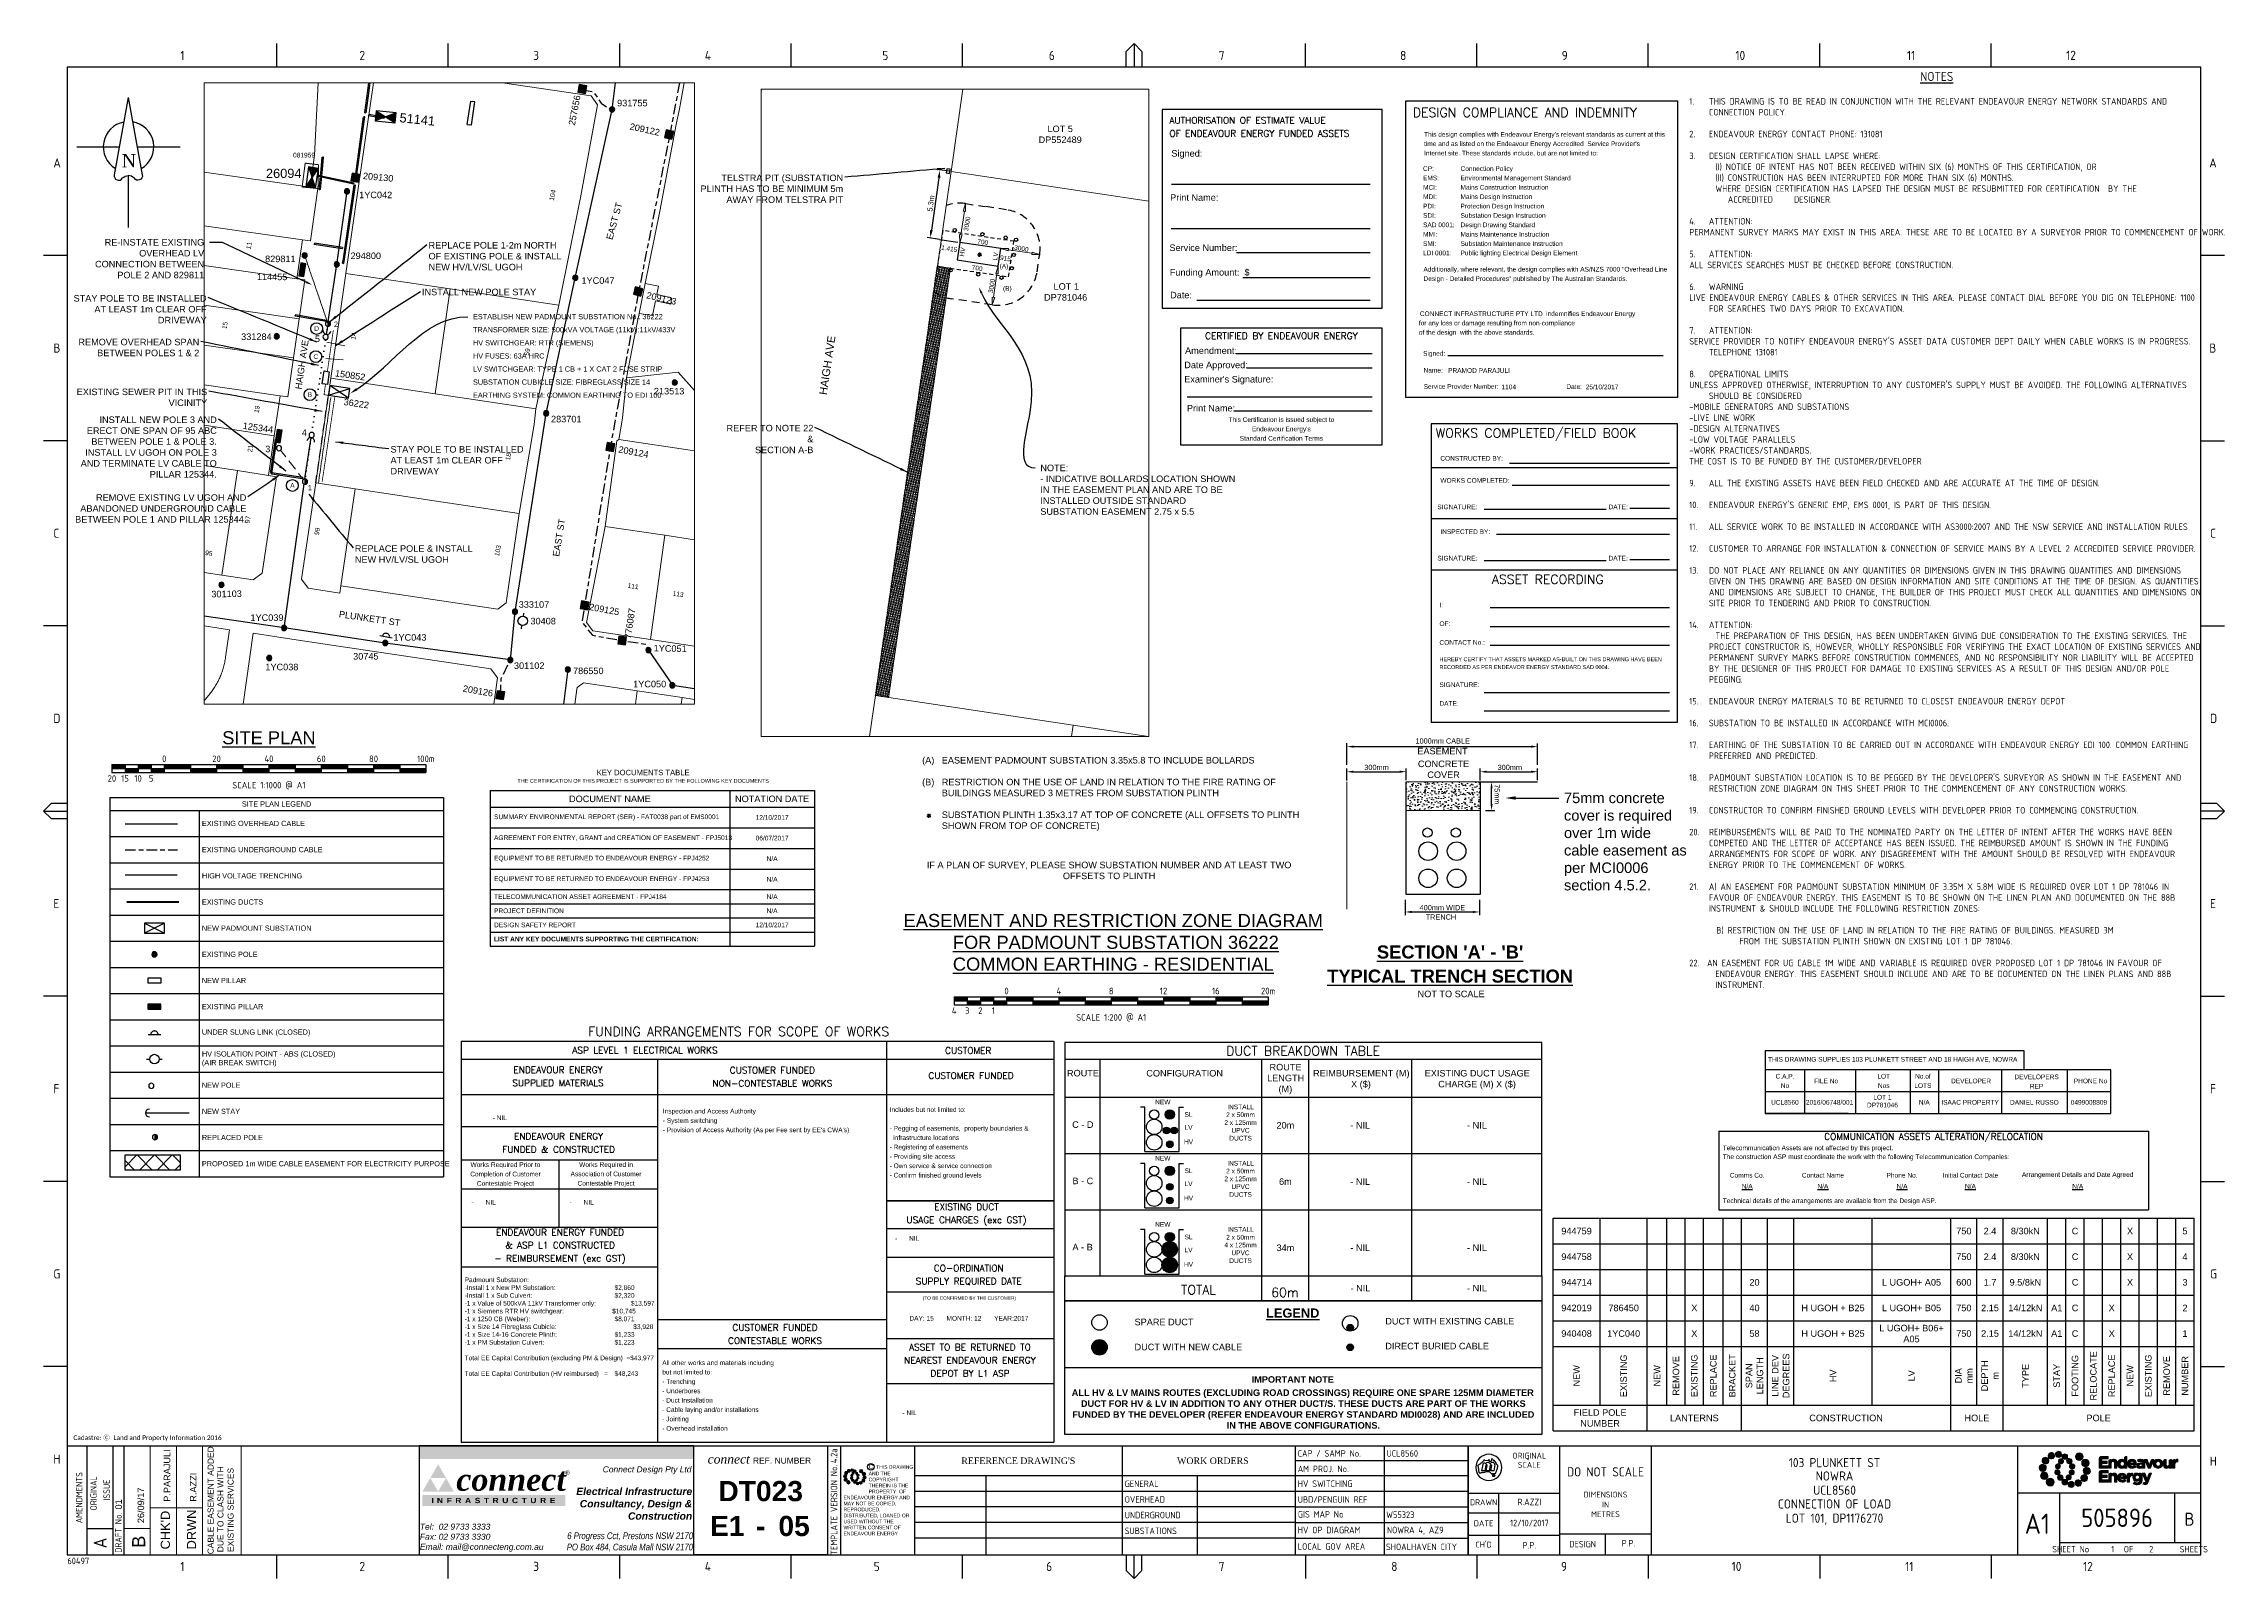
# Paper-space layout 'Sheet(1)' of a CAD drawing. Header units: metres, sheet in millimetres. Extents: x -19 to 815, y -968 to -382.
# The model-space entities are those that its viewports show. They can reach past a viewport. Long polylines and large blocks are cut down to what shows.
import ezdxf
from ezdxf import colors
from ezdxf.entities.mleader import LeaderData, LeaderLine
from ezdxf.enums import TextEntityAlignment as Align
from ezdxf.math import Vec2, Vec3

# ---------------------------------------------------------------- set-up
doc = ezdxf.new("R2010")
doc.units = ezdxf.units.M
for name, pattern in [('Cable Exist OH', [1, 1, 0]), ('Cable Exist UG', [8.2, 4, -1.2, 1.8, -1.2]), ('Cable New OH', [6, 4, -2]), ('Cable Remove', [2, 0, -2]), ('Dash', [5, 3, -2]), ('HIDDEN', [0.375, 0.25, -0.125]), ('HIDDEN2', [0.1875, 0.125, -0.0625])]:
    doc.linetypes.add(name, pattern=pattern)
doc.layers.get('0').update_dxf_attribs({"color": 6})
for name, color, linetype in [('_User Miscellaneous1', 7, 'Continuous'), ('_User_LV_Exist', 7, 'Continuous'), ('Duct_SP_EXT', 7, 'Continuous'), ('Equip_SP_HV_EXT', 7, 'Continuous'), ('Mains_LV_NEW_E47', 2, 'Continuous'), ('Notes', 7, 'Continuous'), ('Notes_SP_MISC', 7, 'Continuous'), ('OH_Details_SP_MISC', 7, 'Continuous'), ('Services_SL_EXT', 7, 'Continuous'), ('Sub_LV_EXT', 7, 'Continuous'), ('Sub_SP_EXT', 7, 'Continuous'), ('Sub_SP_NEW', 2, 'Continuous'), ('SupportsOH_SP_NEW', 2, 'Continuous'), ('SupportsOH_SP_TR_HV_LV_SL_EXT', 7, 'Continuous'), ('SupportsOH_SP_TR_HV_LV_SL_NEW', 2, 'Continuous'), ('SupportsUG_SP_EXT', 7, 'Continuous'), ('SupportsUG_SP_LV_EXT', 7, 'Continuous'), ('SupportsUG_SP_LV_NEW', 2, 'Continuous'), ('SupportsUG_SP_LV_SL_EXT', 7, 'Continuous'), ('Trench_SP_NEW', 2, 'Continuous'), ('UG_Details_SP_MISC', 7, 'Continuous')]:
    doc.layers.add(name, color=color, linetype=linetype)
for name, color, linetype, lineweight in [('Cadastre Buildings_SP_EXT', 9, 'Continuous', 5), ('Cadastre Land Parcels_SP_EXT', 9, 'Continuous', 5), ('Cadastre Other Property_SP_EXT', 9, 'HIDDEN', 5), ('Cadastre Road Names_SP_HV_LV_SL_EXT', 9, 'Continuous', 5), ('Cadastre Roads_SP_EXT', 9, 'Continuous', 5)]:
    doc.layers.add(name, color=color, linetype=linetype, lineweight=lineweight)
doc.layers.add('Viewports', color=6, linetype='Continuous', plot=False)
doc.styles.add('ABlkR8pt', font='', dxfattribs={"height": 2.0202})
doc.styles.add('ANI10pt', font='ARIALNI.TTF', dxfattribs={"height": 2.5863})
doc.styles.add('AR07pt', font='arial.ttf', dxfattribs={"height": 1.7978})
doc.styles.add('AR09pt', font='arial.ttf', dxfattribs={"height": 2.3115})
doc.styles.add('ARB30pt', font='arialbd.ttf', dxfattribs={"height": 7.705})
doc.styles.add('ARBI11pt', font='arialbi.ttf', dxfattribs={"height": 2.8252})
doc.styles.add('ARI09pt', font='ariali.ttf', dxfattribs={"height": 2.3115})
doc.styles.add('ARIAL', font='arial.ttf', dxfattribs={"height": 2})
doc.styles.add('COLUMN_LABEL', font='arial.ttf')
doc.styles.add('Elec', font='romand__.ttf')
doc.styles.add('iecARIAL', font='arial.ttf', dxfattribs={"height": 2})
doc.styles.add('iecISOCP', font='isocp.shx')
doc.styles.add('iecNAME', font='times.ttf')
doc.styles.add('iecTimesNewRoman', font='times.ttf')
doc.styles.add('ISO3098B', font='ISO3098B.SHX')
doc.styles.add('POLE_LABEL', font='arial.ttf')
doc.styles.get("Standard").update_dxf_attribs({"font": 'arial.ttf'})
doc.styles.add('TNRBI36pt', font='timesbi.ttf', dxfattribs={"height": 8.601})
doc.styles.add('TNRI14pt', font='timesi.ttf', dxfattribs={"height": 3.4292})
doc.styles.get('ABlkR8pt').set_extended_font_data('Arial Black')
doc.linetypes.add('IE Trench HV', pattern='A,7,-0.2,["/",Standard,S=3,R=0,X=0.6,Y=-1.4],-2.5', length=9.7)
doc.dimstyles.new('GISCAD Dim Style', dxfattribs={"dimtxt": 2.5, "dimasz": 3, "dimexe": 1.25, "dimexo": 0.625, "dimtad": 1, "dimtoh": 1, "dimdec": 1, "dimtxsty": 'ARIAL', "dimcen": 2.5, "dimadec": 0, "dimazin": 0, "dimtfac": 1, "dimtdec": 1, "dimtmove": 0, "dimatfit": 3, "dimfxl": 1.25, "dimarcsym": 0})

psp = doc.layouts.new('Sheet(1)')

# ---------------------------------------------------------------- texts
at = {"color": 7, "lineweight": -3}
for s, rotation, p in [('3000', 80.237, (334.27, -450.88)), ('1.415', 351.237, (327.51, -460.39)), ('3000', 350.237, (355.08, -460.32)), ('3000', 80.237, (343.71, -474.61))]:
    psp.add_text(s, height=1.779, rotation=rotation, dxfattribs=at).set_placement(p, align=Align.MIDDLE_CENTER)
at = {"layer": 'Notes'}
for s, rotation, p in [('700', 351.53692, (340.32, -457.84)), ('HV', 81.60093, (332.53, -461.66)), ('700', 351.53692, (338.19, -467.8)), ('LV', 81.60093, (345.1, -463.31)), ('915', 351.60093, (349, -464.1))]:
    psp.add_text(s, height=1.779, rotation=rotation, dxfattribs=at).set_placement(p, align=Align.MIDDLE_CENTER)
for s, height, p in [('(A)', 1.779, (348.42, -467.09)), ('(B)', 1.779, (349.7, -475.6)), ('EASEMENT', 2.5, (515.98, -652.35)), ('TRENCH', 2, (515.39, -715.77)), ('NOT TO SCALE', 2.5, (519.29, -745.15))]:
    psp.add_text(s, height=height, dxfattribs=at).set_placement(p, align=Align.MIDDLE_CENTER)
psp.add_text('HAIGH AVE', height=3, rotation=81.48587, dxfattribs=at).set_placement((280.68, -516.44))
at = {"layer": 'Notes', "style": 'Elec'}
for s, p in [('DUCT BREAKDOWN TABLE', (462.73, -766.92)), ('TOTAL', (422.78, -858.2))]:
    psp.add_text(s, height=3.5, dxfattribs=at).set_placement(p, align=Align.MIDDLE_CENTER)
at = {"layer": 'Notes'}
for s, p in [('NEW', (409.11, -785.55)), ('SL', (418.95, -790.32)), ('LV', (418.95, -795.28)), ('NEW', (409.11, -807.06)), ('HV', (418.95, -800.77)), ('SL', (418.95, -811.83)), ('HV', (418.95, -822.28)), ('LV', (418.95, -816.79)), ('NEW', (409.11, -832.34)), ('SL', (418.95, -837.12)), ('HV', (418.95, -847.56)), ('LV', (418.95, -842.08))]:
    psp.add_text(s, height=1.79, dxfattribs=at).set_placement(p, align=Align.TOP_CENTER)
for s, width, gutter_width, insert, char_height, attachment_point in [("\\pi88.279;{\\Fisocp|c0;\\H1.4x;\\LNOTES\\l\\P\\pi0;\\H0.71429x;\\P\\pi-7.5,l7.5,t7.5;\\H0.99999x;\\C7;1.^ITHIS DRAWING IS TO BE READ IN CONJUNCTION WITH THE RELEVANT ENDEAVOUR ENERGY NETWORK STANDARDS AND CONNECTION POLICY.\\P\\pi94.649,l0,tz;\\P\\pi-7.5,l7.5,t7.5;2.^IENDEAVOUR ENERGY CONTACT PHONE: 131081\\P\\pi94.649,l0,tz;\\P\\pi-7.5,l7.5,t7.5;3.^IDESIGN CERTIFICATION SHALL LAPSE WHERE:\\P\\pi0,t10;^I(I) NOTICE OF INTENT HAS NOT BEEN RECEIVED WITHIN SIX (6) MONTHS OF THIS CERTIFICATION, OR\\P\\pl0,tz;^I(II) CONSTRUCTION HAS BEEN INTERRUPTED FOR MORE THAN SIX (6) MONTHS.\\P^IWHERE DESIGN CERTIFICATION HAS LAPSED THE DESIGN MUST BE RESUBMITTED FOR CERTIFICATION ^IBY THE       \\P          ACCREDITED ^IDESIGNER.\\P\\P\\pi-7.5,l7.5,t7.5;4.^IATTENTION:^JPERMANENT SURVEY MARKS MAY EXIST IN THIS AREA. THESE ARE TO BE LOCATED BY A SURVEYOR PRIOR TO COMMENCEMENT OF WORK.\\P\\pi94.649,l0,tz;\\P\\pi-7.5,l7.5,t7.5;5.^IATTENTION:^JALL SERVICES SEARCHES MUST BE CHECKED BEFORE CONSTRUCTION.\\P\\pi94.649,l0,tz;\\P\\pi-7.5,l7.5,t7.5;6.^IWARNING^JLIVE ENDEAVOUR ENERGY CABLES & OTHER SERVICES IN THIS AREA. PLEASE CONTACT DIAL BEFORE YOU DIG ON TELEPHONE: 1100 FOR SEARCHES TWO DAYS PRIOR TO EXCAVATION.\\P\\pi94.649,l0,tz;\\P\\pi-7.5,l7.5,t7.5;7.^IATTENTION:^JSERVICE PROVIDER TO NOTIFY ENDEAVOUR ENERGY'S ASSET DATA CUSTOMER DEPT DAILY WHEN CABLE WORKS IS IN PROGRESS. TELEPHONE 131081\\P\\pi94.649,l0,tz;\\P\\pi-7.5,l7.5,t7.5;8.^IOPERATIONAL LIMITS^JUNLESS APPROVED OTHERWISE, INTERRUPTION TO ANY CUSTOMER'S SUPPLY MUST BE AVOIDED. THE FOLLOWING ALTERNATIVES SHOULD BE CONSIDERED^J-MOBILE GENERATORS AND SUBSTATIONS^J-LIVE LINE WORK^J-DESIGN ALTERNATIVES^J-LOW VOLTAGE PARALLELS^J-WORK PRACTICES/STANDARDS.^JTHE COST IS TO BE FUNDED BY THE CUSTOMER/DEVELOPER^J\\P9.^IALL THE EXISTING ASSETS HAVE BEEN FIELD CHECKED AND ARE ACCURATE AT THE TIME OF DESIGN.^J\\P\\C256;10.^IENDEAVOUR ENERGY'S GENERIC EMP, EMS 0001, IS PART OF THIS DESIGN.\\P\\pi0,l0,tz;\\P\\pi-7.5,l7.5,t7.5;11.^IALL SERVICE WORK TO BE INSTALLED IN ACCORDANCE WITH AS3000:2007 AND THE NSW SERVICE AND INSTALLATION RULES\\P\\pi0,l0,tz;\\P\\pi-7.5,l7.5,t7.5;12.^ICUSTOMER TO ARRANGE FOR INSTALLATION & CONNECTION OF SERVICE MAINS BY A LEVEL 2 ACCREDITED SERVICE PROVIDER.\\P\\pi0,l0,tz;\\P\\pi-7.5,l7.5,t7.5;13.^IDO NOT PLACE ANY RELIANCE ON ANY QUANTITIES OR DIMENSIONS GIVEN IN THIS DRAWING QUANTITIES AND DIMENSIONS GIVEN ON THIS DRAWING ARE BASED ON DESIGN INFORMATION AND SITE CONDITIONS AT THE TIME OF DESIGN. AS QUANTITIES AND DIMENSIONS ARE SUBJECT TO CHANGE, THE BUILDER OF THIS PROJECT MUST CHECK ALL QUANTITIES AND DIMENSIONS ON SITE PRIOR TO TENDERING AND PRIOR TO CONSTRUCTION.\\P\\pi0,l0,tz;\\P\\pi-7.5,l7.5,t7.5;14.^IATTENTION:\\P\\ptz;^ITHE PREPARATION OF THIS DESIGN, HAS BEEN UNDERTAKEN GIVING DUE CONSIDERATION TO THE EXISTING SERVICES. THE PROJECT CONSTRUCTOR IS, HOWEVER, WHOLLY RESPONSIBLE FOR VERIFYING THE EXACT LOCATION OF EXISTING SERVICES AND PERMANENT SURVEY MARKS BEFORE CONSTRUCTION COMMENCES, AND NO RESPONSIBILITY NOR LIABILITY WILL BE ACCEPTED BY THE DESIGNER OF THIS PROJECT FOR DAMAGE TO EXISTING SERVICES AS A RESULT OF THIS DESIGN AND/OR POLE PEGGING.\\P\\pi0,l0;\\P\\pi-7.5,l7.5,t7.5;15.^IENDEAVOUR ENERGY MATERIALS TO BE RETURNED TO CLOSEST ENDEAVOUR ENERGY DEPOT\\P\\pi0,l0,tz;\\P\\pi-7.5,l7.5,t7.5;16.^ISUBSTATION TO BE INSTALLED IN ACCORDANCE WITH MCI0006.\\P\\pi0,l0,tz;\\P\\pi-7.5,l7.5,t7.5;17.^IEARTHING OF THE SUBSTATION TO BE CARRIED OUT IN ACCORDANCE WITH ENDEAVOUR ENERGY EDI 100. COMMON EARTHING PREFERRED AND PREDICTED.\\P\\pi0,l0,tz;\\P\\pi-7.5,l7.5,t7.5;18.^IPADMOUNT SUBSTATION LOCATION IS TO BE PEGGED BY THE DEVELOPER'S SURVEYOR AS SHOWN IN THE EASEMENT AND RESTRICTION ZONE DIAGRAM ON THIS SHEET PRIOR TO THE COMMENCEMENT OF ANY CONSTRUCTION WORKS.\\P\\pi0,l0,tz;\\P\\pi-7.5,l7.5,t7.5;19.^ICONSTRUCTOR TO CONFIRM FINISHED GROUND LEVELS WITH DEVELOPER PRIOR TO COMMENCING CONSTRUCTION.\\H0.99999x;\\C7;\\P\\pi94.649,l0,tz;\\P\\pi-7.5,l7.5,t7.5;20.^IREIMBURSEMENTS WILL BE PAID TO THE NOMINATED PARTY ON THE LETTER OF INTENT AFTER THE WORKS HAVE BEEN COMPETED AND THE LETTER OF ACCEPTANCE HAS BEEN ISSUED. THE REIMBURSED AMOUNT IS SHOWN IN THE FUNDING ARRANGEMENTS FOR SCOPE OF WORK. ANY DISAGREEMENT WITH THE AMOUNT SHOULD BE RESOLVED WITH ENDEAVOUR ENERGY PRIOR TO THE COMMENCEMENT OF WORKS.\\P\\pi94.649,l0,tz;\\P\\pi-7.5,l7.5,t7.5;\\C256;21.^IA) AN EASEMENT FOR PADMOUNT SUBSTATION MINIMUM OF 3.35M X 5.8M WIDE IS REQUIRED OVER LOT 1 DP 781046 IN FAVOUR OF ENDEAVOUR ENERGY. THIS EASEMENT IS TO BE SHOWN ON THE LINEN PLAN AND DOCUMENTED ON THE 88B INSTRUMENT & SHOULD INCLUDE THE FOLLOWING RESTRICTION ZONES:\\P\\pi0,l0,tz;\\P       B) RESTRICTION ON THE USE OF LAND IN RELATION TO THE FIRE RATING OF BUILDINGS. MEASURED 3M \\P             FROM THE SUBSTATION PLINTH SHOWN ON EXISTING LOT 1 DP 781046.\\P\\P22.  AN EASEMENT FOR UG CABLE 1M WIDE AND VARIABLE IS REQUIRED OVER PROPOSED LOT 1 DP 781046 IN FAVOUR OF  ^I^IENDEAVOUR ENERGY. THIS EASEMENT SHOULD INCLUDE AND ARE TO BE DOCUMENTED ON THE LINEN PLANS AND 88B ^IINSTRUMENT.}", 189.2976, 10, (610.3, -392.84), 2.5, 1), ("{\\fArial|b1|i0|c0|p34;\\LSECTION 'A' - 'B'}", 99.4789, 4, (518.9, -729.16), 5, 5), ('{\\fArial|b1|i0|c0|p34;\\LTYPICAL TRENCH SECTION}', 99.4789, 4, (518.9, -738.38), 5, 5), ('\\pi0.20491;{\\fArial|b1|i0|c0|p34;\\LLEGEND}', 20.166, 9, (448.37, -865.34), 3.5, 1), ('SPARE DUCT', 22.4653, 9, (398.32, -869.25), 2.5, 1), ('DUCT WITH EXISTING CABLE', 49.1246, 9, (494.14, -868.96), 2.5, 1), ('DUCT WITH NEW CABLE', 40.9715, 9, (398.32, -878.81), 2.5, 1), ('DIRECT BURIED CABLE', 39.4264, 9, (494.14, -878.45), 2.5, 1), ('\\pi0.2858;{\\fArial|b1|i0|c0|p34;ALL HV & LV MAINS ROUTES (EXCLUDING ROAD CROSSINGS) REQUIRE ONE SPARE 125MM DIAMETER\\P\\pi3.7928;DUCT FOR HV & LV IN ADDITION TO ANY OTHER DUCT/S. THESE DUCTS ARE PART OF THE WORKS \\P\\pi0.49044;FUNDED BY THE DEVELOPER (REFER ENDEAVOUR ENERGY STANDARD MDI0028) AND ARE INCLUDED \\P\\pi59.506;IN THE ABOVE CONFIGURATIONS.}', 177.132, 9, (374.03, -896.26), 2.5, 1)]:
    psp.add_mtext_dynamic_manual_height_columns(s, width=width, gutter_width=gutter_width, heights=[0], dxfattribs=dict(at, insert=insert, char_height=char_height, attachment_point=attachment_point))
for s, insert, char_height, width, attachment_point, style in [('\\pi69.184;LOT 5\\P\\pi65.797;DP552489', (295.85, -413.36), 2.5, 147.677, 1, 'iecARIAL'), ('\\pi-7.5,l10,t10;(A)^IEASEMENT PADMOUNT SUBSTATION 3.35x5.8 TO INCLUDE BOLLARDS\\P\\pi0,l0,tz;\\P\\pi-7.5,l10,t10;(B)^IRESTRICTION ON THE USE OF LAND IN RELATION TO THE FIRE RATING OF BUILDINGS MEASURED 3 METRES FROM SUBSTATION PLINTH\\P\\pi0,l0,tz;\\P^ISUBSTATION PLINTH 1.35x3.17 AT TOP OF CONCRETE (ALL OFFSETS TO PLINTH ^ISHOWN FROM TOP OF CONCRETE)', (314.65, -654.61), 2.5, 147.677, 1, 'iecARIAL'), ('\\pi4.4124;IF A PLAN OF SURVEY, PLEASE SHOW SUBSTATION NUMBER AND AT LEAST TWO \\P\\pi56.406;OFFSETS TO PLINTH', (314.52, -694.63), 2.5, 147.677, 1, 'iecARIAL'), ('{\\LEASEMENT AND RESTRICTION ZONE DIAGRAM\\P FOR PADMOUNT SUBSTATION 36222\\PCOMMON EARTHING - RESIDENTIAL}', (390.18, -714.59), 5, 176.9259, 2, 'iecARIAL'), ('60m', (455.78, -857.47), 3.5, 17.9294, 2, 'Elec')]:
    psp.add_mtext(s, dxfattribs=dict(at, insert=insert, char_height=char_height, width=width, attachment_point=attachment_point, style=style))
at = {"layer": 'Notes', "style": 'iecARIAL'}
for s, width, insert, char_height, attachment_point in [('{\\H2.5x;\\LSITE PLAN}', 35.1598, (67.53, -644.76), 2, 2), ('\\pi0.13187;{\\fArial|b1|i0|c0|p34;\\C7;IMPORTANT NOTE}', 31.2818, (442.94, -891.21), 2.5, 1)]:
    psp.add_mtext_dynamic_manual_height_columns(s, width=width, gutter_width=9, heights=[0], dxfattribs=dict(at, insert=insert, char_height=char_height, attachment_point=attachment_point))
at = {"layer": 'Notes', "linetype": 'Cable Exist OH', "lineweight": 0, "insert": (516.39, -655.99), "char_height": 2.5, "width": 19.0471, "attachment_point": 2}
psp.add_mtext('CONCRETE COVER', dxfattribs=at)
at = {"layer": 'Notes', "color": 1, "lineweight": -3, "insert": (210.53, -659.51), "char_height": 3, "width": 117.1263, "attachment_point": 2}
psp.add_mtext('{\\H0.6962x;\\C7;KEY DOCUMENTS TABLE\\P\\H0.716x;THE CERTIFICATION OF THIS PROJECT IS SUPPORTED BY THE FOLLOWING KEY DOCUMENTS}', dxfattribs=at)
at = {"layer": 'Notes'}
for s, insert, char_height, width, attachment_point in [('\\pi0.78077;{\\C7;ROUTE}', (371.71, -774.17), 2.5, 13.3231, 1), ('{\\C7;CONFIGURATION}', (402.81, -774.2), 2.5, 31.8297, 1), ('\\pi3.0839;{\\C7;ROUTE \\P\\pi2.1502;LENGTH \\P\\pi6.5159;(M)}', (446.82, -771.87), 2.5, 17.9294, 1), ('\\pi1.1557;{\\C7;REIMBURSEMENT (M) \\P\\pi15.674;X ($)}', (465.37, -774.2), 2.5, 38.7746, 1), ('\\pi5.0754;{\\C7;EXISTING DUCT USAGE \\P\\pi10.235;CHARGE (M) X ($)}', (504.12, -774.2), 2.5, 49.8559, 1), ('INSTALL\\P2 x 50mm\\P2 x 125mm\\PUPVC\\PDUCTS', (438.82, -787.43), 1.79, 12.2256, 2), ('\\pi2.7675;{\\C7;C - D}', (371.71, -793.83), 2.5, 13.3231, 1), ('\\pi5.7314;{\\C7;20m}', (446.82, -794.1), 2.5, 17.9294, 1), ('\\pi16.019;{\\C7;- NIL}', (464.75, -794.1), 2.5, 39.3712, 1), ('\\pi21.261;{\\C7;- NIL}', (504.12, -794.1), 2.5, 49.8559, 1), ('\\pi2.8809;{\\C7;B - C}', (371.71, -815.35), 2.5, 13.3231, 1), ('INSTALL\\P2 x 50mm\\P2 x 125mm\\PUPVC\\PDUCTS', (438.82, -808.94), 1.79, 12.2256, 2), ('\\pi6.7171;{\\C7;6m}', (446.82, -815.61), 2.5, 17.9294, 1), ('\\pi16.019;{\\C7;- NIL}', (464.75, -815.61), 2.5, 39.3712, 1), ('\\pi21.261;{\\C7;- NIL}', (504.12, -815.61), 2.5, 49.8559, 1), ('\\pi2.8732;{\\C7;A - B}', (371.71, -840.63), 2.5, 13.3231, 1), ('INSTALL\\P2 x 50mm\\P4 x 125mm\\PUPVC\\PDUCTS', (438.82, -834.23), 1.79, 12.2256, 2), ('\\pi5.7536;{\\C7;34m}', (446.82, -840.89), 2.5, 17.9294, 1), ('\\pi16.019;{\\C7;- NIL}', (464.75, -840.89), 2.5, 39.3712, 1), ('\\pi21.261;{\\C7;- NIL}', (504.12, -840.89), 2.5, 49.8559, 1), ('\\pi16.019;{\\C7;- NIL}', (464.85, -856.33), 2.5, 39.3712, 1), ('\\pi21.261;{\\C7;- NIL}', (504.12, -856.32), 2.5, 49.8559, 1)]:
    psp.add_mtext(s, dxfattribs=dict(at, insert=insert, char_height=char_height, width=width, attachment_point=attachment_point))

msp = doc.modelspace()

# ---------------------------------------------------------------- texts
at = {"layer": 'Cadastre Land Parcels_SP_EXT'}
for s, rotation, p in [('104', 79.1666, (281076.41, 6137933.13)), ('11', 81.7092, (280960.63, 6137914.59)), ('15', 81.7, (280951.41, 6137884.12)), ('14', 81.7051, (281000.6, 6137880.02)), ('59', 79.716, (281066.89, 6137873.92)), ('19', 81.7058, (280963.68, 6137852.06)), ('21', 81.7038, (280961.13, 6137837.05)), ('18', 79.7159, (281059.66, 6137833.92)), ('97', 81.7056, (280960.15, 6137809.92)), ('99', 81.7052, (280986.66, 6137805.45)), ('103', 78.6901, (281055.49, 6137797.3)), ('95', 351.6372, (280943.1, 6137797.89)), ('111', 351.7, (281104.54, 6137785.35)), ('113', 351.6988, (281121.74, 6137782.36))]:
    msp.add_text(s, height=1.8, rotation=rotation, dxfattribs=at).set_placement(p)
at = {"layer": 'Cadastre Other Property_SP_EXT'}
msp.add_text('081959', height=1.8, dxfattribs=at).set_placement((280976.78, 6137949.76))
at = {"layer": 'Cadastre Road Names_SP_HV_LV_SL_EXT'}
for s, rotation, p in [('EAST ST', 74.9221, (281098.81, 6137918.11)), ('HAIGH AVE', 81.7044, (280980, 6137861.03)), ('EAST ST', 80.5655, (281078.42, 6137797.11)), ('PLUNKETT ST', 351.6375, (280994.16, 6137774.12))]:
    msp.add_text(s, height=2.5, rotation=rotation, dxfattribs=at).set_placement(p)

# ---------------------------------------------------------------- blocks, each defined once
blk = doc.blocks.new('A$C30A46249')
at = {"color": 7, "lineweight": -3, "insert": (6.92, 4.97), "char_height": 1.79, "attachment_point": 7, "line_spacing_factor": 1.2}
blk.add_mtext('{\\fCalibri|b0|i0|c0|p34;\\C256;Cadastre: \\fMS Gothic|b0|i0|c128|p49;\\C250;\\c2236962;Ⓒ\\fMS Gothic|b0|i0|c0|p49; \\fCalibri|b0|i0|c0|p34;\\C256;Land and Property Information 2016}', dxfattribs=at)
blk = doc.blocks.new('EE_LOGO_SMALL')
at = {"layer": 'Notes'}
h = blk.add_hatch(color=256, dxfattribs=at)
edge = h.paths.add_edge_path()
edge.add_spline(control_points=[(-8.4, 2), (-9.2, 2), (-9.8, 1.4), (-9.8, 0.7), (-9.9, -0.1), (-9.3, -0.7), (-8.6, -0.8), (-7.8, -0.8), (-7.2, -0.2), (-7.1, 0.5), (-7.1, 1.3), (-7.7, 1.9), (-8.4, 2)], knot_values=[0, 0, 0, 0, 1, 1, 1, 2, 2, 2, 3, 3, 3, 4, 4, 4, 4], degree=3, periodic=0)
h = blk.add_hatch(color=256, dxfattribs=at)
edge = h.paths.add_edge_path()
edge.add_spline(control_points=[(-6.8, 4.5), (-7.4, 4.8), (-8.2, 4.6), (-8.6, 4), (-8.9, 3.4), (-8.7, 2.6), (-8.1, 2.2), (-7.5, 1.9), (-6.7, 2.1), (-6.3, 2.7), (-6, 3.3), (-6.2, 4.1), (-6.8, 4.5)], knot_values=[0, 0, 0, 0, 1, 1, 1, 2, 2, 2, 3, 3, 3, 4, 4, 4, 4], degree=3, periodic=0)
h = blk.add_hatch(color=256, dxfattribs=at)
edge = h.paths.add_edge_path()
edge.add_spline(control_points=[(-4.2, 5.9), (-4.6, 6.5), (-5.3, 6.6), (-5.9, 6.3), (-6.4, 5.9), (-6.6, 5.1), (-6.2, 4.6), (-5.9, 4), (-5.1, 3.8), (-4.6, 4.2), (-4, 4.6), (-3.8, 5.3), (-4.2, 5.9)], knot_values=[0, 0, 0, 0, 1, 1, 1, 2, 2, 2, 3, 3, 3, 4, 4, 4, 4], degree=3, periodic=0)
h = blk.add_hatch(color=256, dxfattribs=at)
edge = h.paths.add_edge_path()
edge.add_spline(control_points=[(-1.3, 5.9), (-1.4, 6.5), (-2, 7), (-2.6, 6.9), (-3.3, 6.9), (-3.7, 6.3), (-3.7, 5.6), (-3.6, 5), (-3, 4.5), (-2.4, 4.6), (-1.7, 4.7), (-1.3, 5.2), (-1.3, 5.9)], knot_values=[0, 0, 0, 0, 1, 1, 1, 2, 2, 2, 3, 3, 3, 4, 4, 4, 4], degree=3, periodic=0)
h = blk.add_hatch(color=256, dxfattribs=at)
edge = h.paths.add_edge_path()
edge.add_spline(control_points=[(-2.5, 2.1), (-3, 2.2), (-3.5, 1.9), (-3.6, 1.3), (-3.7, 0.8), (-3.4, 0.3), (-2.9, 0.2), (-2.4, 0.1), (-1.9, 0.4), (-1.8, 0.9), (-1.7, 1.5), (-2, 2), (-2.5, 2.1)], knot_values=[0, 0, 0, 0, 1, 1, 1, 2, 2, 2, 3, 3, 3, 4, 4, 4, 4], degree=3, periodic=0)
h = blk.add_hatch(color=256, dxfattribs=at)
edge = h.paths.add_edge_path()
edge.add_spline(control_points=[(1, 4.9), (1, 4.3), (0.5, 3.8), (-0.1, 3.8), (-0.7, 3.8), (-1.2, 4.3), (-1.2, 4.9), (-1.2, 5.5), (-0.7, 6), (-0.1, 6), (0.5, 6), (1, 5.5), (1, 4.9)], knot_values=[0, 0, 0, 0, 1, 1, 1, 2, 2, 2, 3, 3, 3, 4, 4, 4, 4], degree=3, periodic=0)
edge = h.paths.add_edge_path()
edge.add_spline(control_points=[(-1.4, 4), (-1.9, 4.1), (-2.4, 3.8), (-2.5, 3.3), (-2.6, 2.7), (-2.3, 2.2), (-1.8, 2.1), (-1.3, 2), (-0.7, 2.3), (-0.6, 2.9), (-0.5, 3.4), (-0.9, 3.9), (-1.4, 4)], knot_values=[0, 0, 0, 0, 1, 1, 1, 2, 2, 2, 3, 3, 3, 4, 4, 4, 4], degree=3, periodic=0)
h = blk.add_hatch(color=256, dxfattribs=at)
edge = h.paths.add_edge_path()
edge.add_spline(control_points=[(2.3, 2.4), (2.8, 2.8), (2.8, 3.4), (2.4, 3.9), (2, 4.3), (1.4, 4.3), (0.9, 3.9), (0.5, 3.6), (0.5, 2.9), (0.9, 2.5), (1.2, 2), (1.9, 2), (2.3, 2.4)], knot_values=[0, 0, 0, 0, 1, 1, 1, 2, 2, 2, 3, 3, 3, 4, 4, 4, 4], degree=3, periodic=0)
edge = h.paths.add_edge_path()
edge.add_spline(control_points=[(1, 4.9), (1, 4.3), (0.5, 3.8), (-0.1, 3.8), (-0.7, 3.8), (-1.2, 4.3), (-1.2, 4.9), (-1.2, 5.5), (-0.7, 6), (-0.1, 6), (0.5, 6), (1, 5.5), (1, 4.9)], knot_values=[0, 0, 0, 0, 1, 1, 1, 2, 2, 2, 3, 3, 3, 4, 4, 4, 4], degree=3, periodic=0)
h = blk.add_hatch(color=256, dxfattribs=at)
edge = h.paths.add_edge_path()
edge.add_spline(control_points=[(1, 4.9), (1, 4.3), (0.5, 3.8), (-0.1, 3.8), (-0.7, 3.8), (-1.2, 4.3), (-1.2, 4.9), (-1.2, 5.5), (-0.7, 6), (-0.1, 6), (0.5, 6), (1, 5.5), (1, 4.9)], knot_values=[0, 0, 0, 0, 1, 1, 1, 2, 2, 2, 3, 3, 3, 4, 4, 4, 4], degree=3, periodic=0)
edge = h.paths.add_edge_path(flags=16)
edge.add_spline(control_points=[(1, 4.9), (1, 4.3), (0.5, 3.8), (-0.1, 3.8), (-0.7, 3.8), (-1.2, 4.3), (-1.2, 4.9), (-1.2, 5.5), (-0.7, 6), (-0.1, 6), (0.5, 6), (1, 5.5), (1, 4.9)], knot_values=[0, 0, 0, 0, 1, 1, 1, 2, 2, 2, 3, 3, 3, 4, 4, 4, 4], degree=3, periodic=0)
h = blk.add_hatch(color=256, dxfattribs=at)
edge = h.paths.add_edge_path()
edge.add_spline(control_points=[(3, 0.2), (3.5, 0.3), (3.8, 0.9), (3.7, 1.4), (3.6, 1.9), (3, 2.3), (2.5, 2.1), (1.9, 2), (1.6, 1.4), (1.8, 0.9), (1.9, 0.4), (2.5, 0.1), (3, 0.2)], knot_values=[0, 0, 0, 0, 1, 1, 1, 2, 2, 2, 3, 3, 3, 4, 4, 4, 4], degree=3, periodic=0)
h = blk.add_hatch(color=256, dxfattribs=at)
edge = h.paths.add_edge_path()
edge.add_spline(control_points=[(7, 4.9), (7, 4), (6.3, 3.4), (5.5, 3.4), (4.6, 3.4), (4, 4), (4, 4.9), (4, 5.7), (4.6, 6.4), (5.5, 6.4), (6.3, 6.4), (7, 5.7), (7, 4.9)], knot_values=[0, 0, 0, 0, 1, 1, 1, 2, 2, 2, 3, 3, 3, 4, 4, 4, 4], degree=3, periodic=0)
h = blk.add_hatch(color=256, dxfattribs=at)
edge = h.paths.add_edge_path()
edge.add_spline(control_points=[(8.4, 1.1), (9.1, 1.5), (9.4, 2.3), (9.1, 3), (8.8, 3.7), (7.9, 4.1), (7.2, 3.8), (6.5, 3.4), (6.2, 2.6), (6.5, 1.9), (6.8, 1.2), (7.7, 0.8), (8.4, 1.1)], knot_values=[0, 0, 0, 0, 1, 1, 1, 2, 2, 2, 3, 3, 3, 4, 4, 4, 4], degree=3, periodic=0)
h = blk.add_hatch(color=256, dxfattribs=at)
edge = h.paths.add_edge_path()
edge.add_spline(control_points=[(8.3, -1.9), (9, -1.9), (9.7, -1.4), (9.7, -0.6), (9.7, 0.1), (9.2, 0.8), (8.4, 0.8), (7.7, 0.8), (7, 0.3), (7, -0.5), (6.9, -1.2), (7.5, -1.9), (8.3, -1.9)], knot_values=[0, 0, 0, 0, 1, 1, 1, 2, 2, 2, 3, 3, 3, 4, 4, 4, 4], degree=3, periodic=0)
h = blk.add_hatch(color=256, dxfattribs=at)
edge = h.paths.add_edge_path()
edge.add_spline(control_points=[(-8.5, -1.1), (-9.2, -1.4), (-9.6, -2.3), (-9.3, -3), (-8.9, -3.7), (-8.1, -4), (-7.4, -3.7), (-6.7, -3.4), (-6.3, -2.5), (-6.6, -1.8), (-7, -1.1), (-7.8, -0.8), (-8.5, -1.1)], knot_values=[0, 0, 0, 0, 1, 1, 1, 2, 2, 2, 3, 3, 3, 4, 4, 4, 4], degree=3, periodic=0)
h = blk.add_hatch(color=256, dxfattribs=at)
edge = h.paths.add_edge_path()
edge.add_spline(control_points=[(-7.1, -4.8), (-7.1, -4), (-6.5, -3.3), (-5.6, -3.3), (-4.8, -3.3), (-4.1, -4), (-4.1, -4.8), (-4.1, -5.7), (-4.8, -6.3), (-5.6, -6.3), (-6.5, -6.3), (-7.1, -5.7), (-7.1, -4.8)], knot_values=[0, 0, 0, 0, 1, 1, 1, 2, 2, 2, 3, 3, 3, 4, 4, 4, 4], degree=3, periodic=0)
h = blk.add_hatch(color=256, dxfattribs=at)
edge = h.paths.add_edge_path()
edge.add_spline(control_points=[(-3.1, -0.2), (-3.7, -0.3), (-4, -0.8), (-3.8, -1.4), (-3.7, -1.9), (-3.2, -2.2), (-2.6, -2.1), (-2.1, -1.9), (-1.8, -1.4), (-1.9, -0.9), (-2.1, -0.3), (-2.6, 0), (-3.1, -0.2)], knot_values=[0, 0, 0, 0, 1, 1, 1, 2, 2, 2, 3, 3, 3, 4, 4, 4, 4], degree=3, periodic=0)
h = blk.add_hatch(color=256, dxfattribs=at)
edge = h.paths.add_edge_path()
edge.add_spline(control_points=[(-2.5, -2.3), (-2.9, -2.7), (-3, -3.4), (-2.6, -3.8), (-2.2, -4.2), (-1.5, -4.3), (-1.1, -3.9), (-0.7, -3.5), (-0.6, -2.8), (-1, -2.4), (-1.4, -2), (-2, -1.9), (-2.5, -2.3)], knot_values=[0, 0, 0, 0, 1, 1, 1, 2, 2, 2, 3, 3, 3, 4, 4, 4, 4], degree=3, periodic=0)
h = blk.add_hatch(color=256, dxfattribs=at)
edge = h.paths.add_edge_path()
edge.add_spline(control_points=[(-1.2, -4.8), (-1.2, -4.2), (-0.7, -3.7), (-0.1, -3.7), (0.5, -3.7), (1, -4.2), (1, -4.8), (1, -5.4), (0.5, -5.9), (-0.1, -5.9), (-0.7, -5.9), (-1.2, -5.4), (-1.2, -4.8)], knot_values=[0, 0, 0, 0, 1, 1, 1, 2, 2, 2, 3, 3, 3, 4, 4, 4, 4], degree=3, periodic=0)
h = blk.add_hatch(color=256, dxfattribs=at)
edge = h.paths.add_edge_path()
edge.add_spline(control_points=[(1.2, -3.9), (1.7, -4.1), (2.2, -3.7), (2.3, -3.2), (2.5, -2.7), (2.1, -2.2), (1.6, -2.1), (1.1, -2), (0.6, -2.3), (0.5, -2.8), (0.4, -3.3), (0.7, -3.8), (1.2, -3.9)], knot_values=[0, 0, 0, 0, 1, 1, 1, 2, 2, 2, 3, 3, 3, 4, 4, 4, 4], degree=3, periodic=0)
h = blk.add_hatch(color=256, dxfattribs=at)
edge = h.paths.add_edge_path()
edge.add_spline(control_points=[(1.2, -5.8), (1.3, -6.5), (1.8, -6.9), (2.5, -6.9), (3.1, -6.8), (3.6, -6.2), (3.5, -5.6), (3.4, -5), (2.9, -4.5), (2.2, -4.6), (1.6, -4.6), (1.1, -5.2), (1.2, -5.8)], knot_values=[0, 0, 0, 0, 1, 1, 1, 2, 2, 2, 3, 3, 3, 4, 4, 4, 4], degree=3, periodic=0)
h = blk.add_hatch(color=256, dxfattribs=at)
edge = h.paths.add_edge_path()
edge.add_spline(control_points=[(2.4, -2), (2.9, -2.1), (3.4, -1.8), (3.5, -1.3), (3.6, -0.8), (3.3, -0.3), (2.8, -0.2), (2.2, -0.1), (1.7, -0.4), (1.6, -0.9), (1.5, -1.4), (1.8, -1.9), (2.4, -2)], knot_values=[0, 0, 0, 0, 1, 1, 1, 2, 2, 2, 3, 3, 3, 4, 4, 4, 4], degree=3, periodic=0)
h = blk.add_hatch(color=256, dxfattribs=at)
edge = h.paths.add_edge_path()
edge.add_spline(control_points=[(4, -5.8), (4.4, -6.4), (5.2, -6.6), (5.7, -6.2), (6.3, -5.8), (6.5, -5.1), (6.1, -4.5), (5.7, -4), (5, -3.8), (4.4, -4.2), (3.8, -4.5), (3.7, -5.3), (4, -5.8)], knot_values=[0, 0, 0, 0, 1, 1, 1, 2, 2, 2, 3, 3, 3, 4, 4, 4, 4], degree=3, periodic=0)
h = blk.add_hatch(color=256, dxfattribs=at)
edge = h.paths.add_edge_path()
edge.add_spline(control_points=[(6.7, -4.4), (7.3, -4.8), (8.1, -4.6), (8.4, -4), (8.8, -3.3), (8.6, -2.6), (8, -2.2), (7.3, -1.8), (6.6, -2.1), (6.2, -2.7), (5.8, -3.3), (6, -4.1), (6.7, -4.4)], knot_values=[0, 0, 0, 0, 1, 1, 1, 2, 2, 2, 3, 3, 3, 4, 4, 4, 4], degree=3, periodic=0)
at = {"layer": 'Notes', "lineweight": 0}
for points in [[(1.8, 2.1), (1.8, 2.1)], [(-2, -2.1), (-2, -2.1)]]:
    blk.add_lwpolyline(points, dxfattribs=at)
for points in [[(-8.4, 2), (-9.2, 2), (-9.8, 1.4), (-9.8, 0.7), (-9.9, -0.1), (-9.3, -0.7), (-8.6, -0.8), (-7.8, -0.8), (-7.2, -0.2), (-7.1, 0.5), (-7.1, 1.3), (-7.7, 1.9), (-8.4, 2)], [(-6.8, 4.5), (-7.4, 4.8), (-8.2, 4.6), (-8.6, 4), (-8.9, 3.4), (-8.7, 2.6), (-8.1, 2.2), (-7.5, 1.9), (-6.7, 2.1), (-6.3, 2.7), (-6, 3.3), (-6.2, 4.1), (-6.8, 4.5)], [(-4.2, 5.9), (-4.6, 6.5), (-5.3, 6.6), (-5.9, 6.3), (-6.4, 5.9), (-6.6, 5.1), (-6.2, 4.6), (-5.9, 4), (-5.1, 3.8), (-4.6, 4.2), (-4, 4.6), (-3.8, 5.3), (-4.2, 5.9)], [(-1.3, 5.9), (-1.4, 6.5), (-2, 7), (-2.6, 6.9), (-3.3, 6.9), (-3.7, 6.3), (-3.7, 5.6), (-3.6, 5), (-3, 4.5), (-2.4, 4.6), (-1.7, 4.7), (-1.3, 5.2), (-1.3, 5.9)], [(-2.5, 2.1), (-3, 2.2), (-3.5, 1.9), (-3.6, 1.3), (-3.7, 0.8), (-3.4, 0.3), (-2.9, 0.2), (-2.4, 0.1), (-1.9, 0.4), (-1.8, 0.9), (-1.7, 1.5), (-2, 2), (-2.5, 2.1)], [(-1.4, 4), (-1.9, 4.1), (-2.4, 3.8), (-2.5, 3.3), (-2.6, 2.7), (-2.3, 2.2), (-1.8, 2.1), (-1.3, 2), (-0.7, 2.3), (-0.6, 2.9), (-0.5, 3.4), (-0.9, 3.9), (-1.4, 4)], [(1, 4.9), (1, 4.3), (0.5, 3.8), (-0.1, 3.8), (-0.7, 3.8), (-1.2, 4.3), (-1.2, 4.9), (-1.2, 5.5), (-0.7, 6), (-0.1, 6), (0.5, 6), (1, 5.5), (1, 4.9)], [(1, 4.9), (1, 4.3), (0.5, 3.8), (-0.1, 3.8), (-0.7, 3.8), (-1.2, 4.3), (-1.2, 4.9), (-1.2, 5.5), (-0.7, 6), (-0.1, 6), (0.5, 6), (1, 5.5), (1, 4.9)], [(2.3, 2.4), (2.8, 2.8), (2.8, 3.4), (2.4, 3.9), (2, 4.3), (1.4, 4.3), (0.9, 3.9), (0.5, 3.6), (0.5, 2.9), (0.9, 2.5), (1.2, 2), (1.9, 2), (2.3, 2.4)], [(3, 0.2), (3.5, 0.3), (3.8, 0.9), (3.7, 1.4), (3.6, 1.9), (3, 2.3), (2.5, 2.1), (1.9, 2), (1.6, 1.4), (1.8, 0.9), (1.9, 0.4), (2.5, 0.1), (3, 0.2)], [(7, 4.9), (7, 4), (6.3, 3.4), (5.5, 3.4), (4.6, 3.4), (4, 4), (4, 4.9), (4, 5.7), (4.6, 6.4), (5.5, 6.4), (6.3, 6.4), (7, 5.7), (7, 4.9)], [(8.4, 1.1), (9.1, 1.5), (9.4, 2.3), (9.1, 3), (8.8, 3.7), (7.9, 4.1), (7.2, 3.8), (6.5, 3.4), (6.2, 2.6), (6.5, 1.9), (6.8, 1.2), (7.7, 0.8), (8.4, 1.1)], [(8.3, -1.9), (9, -1.9), (9.7, -1.4), (9.7, -0.6), (9.7, 0.1), (9.2, 0.8), (8.4, 0.8), (7.7, 0.8), (7, 0.3), (7, -0.5), (6.9, -1.2), (7.5, -1.9), (8.3, -1.9)], [(-8.5, -1.1), (-9.2, -1.4), (-9.6, -2.3), (-9.3, -3), (-8.9, -3.7), (-8.1, -4), (-7.4, -3.7), (-6.7, -3.4), (-6.3, -2.5), (-6.6, -1.8), (-7, -1.1), (-7.8, -0.8), (-8.5, -1.1)], [(-7.1, -4.8), (-7.1, -4), (-6.5, -3.3), (-5.6, -3.3), (-4.8, -3.3), (-4.1, -4), (-4.1, -4.8), (-4.1, -5.7), (-4.8, -6.3), (-5.6, -6.3), (-6.5, -6.3), (-7.1, -5.7), (-7.1, -4.8)], [(-3.1, -0.2), (-3.7, -0.3), (-4, -0.8), (-3.8, -1.4), (-3.7, -1.9), (-3.2, -2.2), (-2.6, -2.1), (-2.1, -1.9), (-1.8, -1.4), (-1.9, -0.9), (-2.1, -0.3), (-2.6, 0), (-3.1, -0.2)], [(-2.5, -2.3), (-2.9, -2.7), (-3, -3.4), (-2.6, -3.8), (-2.2, -4.2), (-1.5, -4.3), (-1.1, -3.9), (-0.7, -3.5), (-0.6, -2.8), (-1, -2.4), (-1.4, -2), (-2, -1.9), (-2.5, -2.3)], [(-1.2, -4.8), (-1.2, -4.2), (-0.7, -3.7), (-0.1, -3.7), (0.5, -3.7), (1, -4.2), (1, -4.8), (1, -5.4), (0.5, -5.9), (-0.1, -5.9), (-0.7, -5.9), (-1.2, -5.4), (-1.2, -4.8)], [(1.2, -3.9), (1.7, -4.1), (2.2, -3.7), (2.3, -3.2), (2.5, -2.7), (2.1, -2.2), (1.6, -2.1), (1.1, -2), (0.6, -2.3), (0.5, -2.8), (0.4, -3.3), (0.7, -3.8), (1.2, -3.9)], [(1.2, -5.8), (1.3, -6.5), (1.8, -6.9), (2.5, -6.9), (3.1, -6.8), (3.6, -6.2), (3.5, -5.6), (3.4, -5), (2.9, -4.5), (2.2, -4.6), (1.6, -4.6), (1.1, -5.2), (1.2, -5.8)], [(2.4, -2), (2.9, -2.1), (3.4, -1.8), (3.5, -1.3), (3.6, -0.8), (3.3, -0.3), (2.8, -0.2), (2.2, -0.1), (1.7, -0.4), (1.6, -0.9), (1.5, -1.4), (1.8, -1.9), (2.4, -2)], [(4, -5.8), (4.4, -6.4), (5.2, -6.6), (5.7, -6.2), (6.3, -5.8), (6.5, -5.1), (6.1, -4.5), (5.7, -4), (5, -3.8), (4.4, -4.2), (3.8, -4.5), (3.7, -5.3), (4, -5.8)], [(6.7, -4.4), (7.3, -4.8), (8.1, -4.6), (8.4, -4), (8.8, -3.3), (8.6, -2.6), (8, -2.2), (7.3, -1.8), (6.6, -2.1), (6.2, -2.7), (5.8, -3.3), (6, -4.1), (6.7, -4.4)]]:
    blk.add_open_spline(points, degree=3, knots=[0, 0, 0, 0, 1, 1, 1, 2, 2, 2, 3, 3, 3, 4, 4, 4, 4], dxfattribs=at)
blk = doc.blocks.new('EE_COPYRIGHT_A1')
at = {"layer": 'Notes'}
blk.add_circle((9.53, -0.82), 1.15, dxfattribs=at)
at = {"xscale": 0.4, "yscale": 0.4, "zscale": 0.4}
blk.add_blockref('EE_LOGO_SMALL', (3.96, -4.29), dxfattribs=at)
at = {"layer": 'Notes', "insert": (0, 0), "char_height": 1.25, "width": 24.1208, "attachment_point": 1, "style": 'ARIAL'}
blk.add_mtext('\\pt8.75;               ^I{\\H1.2x;C } THIS DRAWING\\P\\pi-8.75,l8.75,t8.75,20;       ^IAND THE ^I\\P\\pi0,t8.75;COPYRIGHT\\P\\pi-8.75,t1.25,8.75;^I^ITHEREIN IS THE PROPERTY  OF \\P\\pi0,l0,t1.25;ENDEAVOUR ENERGY AND MAY NOT BE COPIED, REPRODUCED, DISTRIBUTED, LOANED OR USED WITHOUT THE WRITTEN CONSENT OF ENDEAVOUR ENERGY', dxfattribs=at)
blk = doc.blocks.new('EE_LOGO')
h = blk.add_hatch(color=7)
edge = h.paths.add_edge_path()
edge.add_spline(control_points=[(-25.34, 1.94), (-26.08, 1.98), (-26.72, 1.41), (-26.77, 0.66), (-26.81, -0.09), (-26.24, -0.72), (-25.49, -0.77), (-24.74, -0.81), (-24.1, -0.24), (-24.06, 0.51), (-24.02, 1.25), (-24.59, 1.89), (-25.34, 1.94)], knot_values=[0, 0, 0, 0, 1, 1, 1, 2, 2, 2, 3, 3, 3, 4, 4, 4, 4], degree=3, periodic=0)
h = blk.add_hatch(color=7)
edge = h.paths.add_edge_path()
edge.add_spline(control_points=[(-23.73, 4.46), (-24.34, 4.81), (-25.13, 4.61), (-25.49, 3.99), (-25.85, 3.38), (-25.64, 2.59), (-25.03, 2.23), (-24.41, 1.87), (-23.63, 2.08), (-23.27, 2.69), (-22.91, 3.31), (-23.12, 4.1), (-23.73, 4.46)], knot_values=[0, 0, 0, 0, 1, 1, 1, 2, 2, 2, 3, 3, 3, 4, 4, 4, 4], degree=3, periodic=0)
h = blk.add_hatch(color=7)
edge = h.paths.add_edge_path()
edge.add_spline(control_points=[(-21.12, 5.87), (-21.48, 6.44), (-22.24, 6.61), (-22.81, 6.24), (-23.37, 5.88), (-23.54, 5.12), (-23.17, 4.55), (-22.81, 3.98), (-22.05, 3.82), (-21.48, 4.19), (-20.92, 4.55), (-20.75, 5.31), (-21.12, 5.87)], knot_values=[0, 0, 0, 0, 1, 1, 1, 2, 2, 2, 3, 3, 3, 4, 4, 4, 4], degree=3, periodic=0)
h = blk.add_hatch(color=7)
edge = h.paths.add_edge_path()
edge.add_spline(control_points=[(-19.43, 2.06), (-19.94, 2.17), (-20.44, 1.84), (-20.55, 1.33), (-20.66, 0.82), (-20.34, 0.32), (-19.83, 0.21), (-19.32, 0.1), (-18.81, 0.42), (-18.71, 0.93), (-18.59, 1.44), (-18.92, 1.95), (-19.43, 2.06)], knot_values=[0, 0, 0, 0, 1, 1, 1, 2, 2, 2, 3, 3, 3, 4, 4, 4, 4], degree=3, periodic=0)
h = blk.add_hatch(color=7)
edge = h.paths.add_edge_path()
edge.add_spline(control_points=[(-18.27, 5.87), (-18.34, 6.5), (-18.91, 6.97), (-19.54, 6.9), (-20.18, 6.84), (-20.65, 6.27), (-20.58, 5.63), (-20.52, 4.99), (-19.95, 4.53), (-19.31, 4.59), (-18.67, 4.66), (-18.21, 5.23), (-18.27, 5.87)], knot_values=[0, 0, 0, 0, 1, 1, 1, 2, 2, 2, 3, 3, 3, 4, 4, 4, 4], degree=3, periodic=0)
h = blk.add_hatch(color=7)
edge = h.paths.add_edge_path()
edge.add_spline(control_points=[(-15.91, 4.86), (-15.91, 4.26), (-16.4, 3.77), (-17, 3.77), (-17.6, 3.77), (-18.08, 4.26), (-18.08, 4.86), (-18.08, 5.46), (-17.6, 5.95), (-17, 5.95), (-16.4, 5.95), (-15.91, 5.46), (-15.91, 4.86)], knot_values=[0, 0, 0, 0, 1, 1, 1, 2, 2, 2, 3, 3, 3, 4, 4, 4, 4], degree=3, periodic=0)
edge = h.paths.add_edge_path()
edge.add_spline(control_points=[(-18.29, 3.97), (-18.8, 4.08), (-19.3, 3.76), (-19.41, 3.25), (-19.52, 2.74), (-19.2, 2.23), (-18.69, 2.12), (-18.18, 2.01), (-17.67, 2.33), (-17.56, 2.84), (-17.45, 3.35), (-17.78, 3.86), (-18.29, 3.97)], knot_values=[0, 0, 0, 0, 1, 1, 1, 2, 2, 2, 3, 3, 3, 4, 4, 4, 4], degree=3, periodic=0)
h = blk.add_hatch(color=7)
edge = h.paths.add_edge_path()
edge.add_spline(control_points=[(-14.59, 2.36), (-14.16, 2.75), (-14.12, 3.41), (-14.51, 3.84), (-14.89, 4.27), (-15.55, 4.31), (-15.99, 3.93), (-16.42, 3.54), (-16.46, 2.88), (-16.07, 2.45), (-15.69, 2.01), (-15.02, 1.98), (-14.59, 2.36)], knot_values=[0, 0, 0, 0, 1, 1, 1, 2, 2, 2, 3, 3, 3, 4, 4, 4, 4], degree=3, periodic=0)
edge = h.paths.add_edge_path()
edge.add_spline(control_points=[(-15.91, 4.86), (-15.91, 4.26), (-16.4, 3.77), (-17, 3.77), (-17.6, 3.77), (-18.08, 4.26), (-18.08, 4.86), (-18.08, 5.46), (-17.6, 5.95), (-17, 5.95), (-16.4, 5.95), (-15.91, 5.46), (-15.91, 4.86)], knot_values=[0, 0, 0, 0, 1, 1, 1, 2, 2, 2, 3, 3, 3, 4, 4, 4, 4], degree=3, periodic=0)
h = blk.add_hatch(color=7)
edge = h.paths.add_edge_path()
edge.add_spline(control_points=[(-15.91, 4.86), (-15.91, 4.26), (-16.4, 3.77), (-17, 3.77), (-17.6, 3.77), (-18.08, 4.26), (-18.08, 4.86), (-18.08, 5.46), (-17.6, 5.95), (-17, 5.95), (-16.4, 5.95), (-15.91, 5.46), (-15.91, 4.86)], knot_values=[0, 0, 0, 0, 1, 1, 1, 2, 2, 2, 3, 3, 3, 4, 4, 4, 4], degree=3, periodic=0)
edge = h.paths.add_edge_path(flags=16)
edge.add_spline(control_points=[(-15.91, 4.86), (-15.91, 4.26), (-16.4, 3.77), (-17, 3.77), (-17.6, 3.77), (-18.08, 4.26), (-18.08, 4.86), (-18.08, 5.46), (-17.6, 5.95), (-17, 5.95), (-16.4, 5.95), (-15.91, 5.46), (-15.91, 4.86)], knot_values=[0, 0, 0, 0, 1, 1, 1, 2, 2, 2, 3, 3, 3, 4, 4, 4, 4], degree=3, periodic=0)
h = blk.add_hatch(color=7)
edge = h.paths.add_edge_path()
edge.add_spline(control_points=[(-13.94, 0.18), (-13.41, 0.32), (-13.09, 0.87), (-13.23, 1.4), (-13.37, 1.93), (-13.92, 2.25), (-14.45, 2.11), (-14.98, 1.97), (-15.3, 1.42), (-15.16, 0.89), (-15.02, 0.36), (-14.47, 0.04), (-13.94, 0.18)], knot_values=[0, 0, 0, 0, 1, 1, 1, 2, 2, 2, 3, 3, 3, 4, 4, 4, 4], degree=3, periodic=0)
h = blk.add_hatch(color=7)
edge = h.paths.add_edge_path()
edge.add_spline(control_points=[(-9.93, 4.86), (-9.93, 4.03), (-10.61, 3.35), (-11.44, 3.35), (-12.28, 3.35), (-12.95, 4.03), (-12.95, 4.86), (-12.95, 5.69), (-12.28, 6.37), (-11.44, 6.37), (-10.61, 6.37), (-9.93, 5.69), (-9.93, 4.86)], knot_values=[0, 0, 0, 0, 1, 1, 1, 2, 2, 2, 3, 3, 3, 4, 4, 4, 4], degree=3, periodic=0)
h = blk.add_hatch(color=7)
edge = h.paths.add_edge_path()
edge.add_spline(control_points=[(-8.55, 1.13), (-7.83, 1.45), (-7.5, 2.29), (-7.82, 3.01), (-8.14, 3.73), (-8.98, 4.06), (-9.7, 3.74), (-10.42, 3.42), (-10.75, 2.58), (-10.43, 1.86), (-10.11, 1.14), (-9.27, 0.81), (-8.55, 1.13)], knot_values=[0, 0, 0, 0, 1, 1, 1, 2, 2, 2, 3, 3, 3, 4, 4, 4, 4], degree=3, periodic=0)
h = blk.add_hatch(color=7)
edge = h.paths.add_edge_path()
edge.add_spline(control_points=[(-8.66, -1.92), (-7.91, -1.96), (-7.27, -1.39), (-7.23, -0.64), (-7.19, 0.1), (-7.76, 0.74), (-8.51, 0.78), (-9.25, 0.83), (-9.89, 0.26), (-9.94, -0.49), (-9.98, -1.24), (-9.41, -1.88), (-8.66, -1.92)], knot_values=[0, 0, 0, 0, 1, 1, 1, 2, 2, 2, 3, 3, 3, 4, 4, 4, 4], degree=3, periodic=0)
h = blk.add_hatch(color=7)
edge = h.paths.add_edge_path()
edge.add_spline(control_points=[(-3.85, 0.44), (-3.85, 0.44), (-3.85, 4.25), (-3.85, 4.3), (-3.85, 4.35), (-3.85, 4.86), (-3.29, 4.86), (-2.74, 4.86), (-0.49, 4.86), (-0.49, 4.86), (-0.49, 4.86), (-0.49, 4), (-0.49, 4), (-0.49, 4), (-2.89, 4), (-2.89, 4), (-2.89, 4), (-2.89, 3.1), (-2.89, 3.1), (-2.89, 3.1), (-0.8, 3.1), (-0.8, 3.1), (-0.8, 3.1), (-0.8, 2.23), (-0.8, 2.23), (-0.8, 2.23), (-2.89, 2.23), (-2.89, 2.23), (-2.89, 2.23), (-2.89, 1.31), (-2.89, 1.31), (-2.89, 1.31), (-0.49, 1.31), (-0.49, 1.31), (-0.49, 1.31), (-0.49, 0.44), (-0.49, 0.44), (-0.49, 0.44), (-3.85, 0.44), (-3.85, 0.44)], knot_values=[0, 0, 0, 0, 1, 1, 1, 2, 2, 2, 3, 3, 3, 4, 4, 4, 5, 5, 5, 6, 6, 6, 7, 7, 7, 8, 8, 8, 9, 9, 9, 10, 10, 10, 11, 11, 11, 12, 12, 12, 13, 13, 13, 13], degree=3, periodic=0)
h = blk.add_hatch(color=7)
edge = h.paths.add_edge_path()
edge.add_spline(control_points=[(1.94, 0.44), (1.94, 0.44), (1.94, 2.33), (1.94, 2.33), (1.94, 2.78), (1.73, 3.02), (1.36, 3.02), (1, 3.02), (0.76, 2.78), (0.76, 2.33), (0.76, 2.33), (0.76, 0.44), (0.76, 0.44), (0.76, 0.44), (-0.2, 0.44), (-0.2, 0.44), (-0.2, 0.44), (-0.2, 3.21), (-0.2, 3.27), (-0.2, 3.33), (-0.2, 3.82), (0.36, 3.82), (0.76, 3.82), (0.76, 3.82), (0.76, 3.82), (0.76, 3.82), (0.76, 3.35), (0.76, 3.35), (0.98, 3.63), (1.27, 3.89), (1.75, 3.89), (2.48, 3.89), (2.9, 3.41), (2.9, 2.63), (2.9, 2.63), (2.9, 0.44), (2.9, 0.44), (2.9, 0.44), (1.94, 0.44), (1.94, 0.44)], knot_values=[0, 0, 0, 0, 1, 1, 1, 2, 2, 2, 3, 3, 3, 4, 4, 4, 5, 5, 5, 6, 6, 6, 7, 7, 7, 8, 8, 8, 9, 9, 9, 10, 10, 10, 11, 11, 11, 12, 12, 12, 13, 13, 13, 13], degree=3, periodic=0)
h = blk.add_hatch(color=7)
edge = h.paths.add_edge_path(flags=16)
edge.add_spline(control_points=[(5.8, 2.13), (5.8, 2.69), (5.43, 3.07), (4.98, 3.07), (4.53, 3.07), (4.15, 2.7), (4.15, 2.13), (4.15, 2.13), (4.15, 2.12), (4.15, 2.12), (4.15, 1.56), (4.53, 1.19), (4.98, 1.19), (5.43, 1.19), (5.8, 1.56), (5.8, 2.12), (5.8, 2.12), (5.8, 2.13), (5.8, 2.13)], knot_values=[0, 0, 0, 0, 1, 1, 1, 2, 2, 2, 3, 3, 3, 4, 4, 4, 5, 5, 5, 6, 6, 6, 6], degree=3, periodic=0)
edge = h.paths.add_edge_path()
edge.add_spline(control_points=[(5.79, 0.44), (5.79, 0.44), (5.79, 0.92), (5.79, 0.92), (5.55, 0.6), (5.23, 0.37), (4.73, 0.37), (3.94, 0.37), (3.19, 0.99), (3.19, 2.12), (3.19, 2.12), (3.19, 2.13), (3.19, 2.13), (3.19, 3.26), (3.93, 3.88), (4.73, 3.88), (5.24, 3.88), (5.56, 3.65), (5.79, 3.38), (5.79, 3.38), (5.79, 4.27), (5.79, 4.3), (5.79, 4.34), (5.79, 4.86), (6.34, 4.86), (6.73, 4.86), (6.75, 4.86), (6.75, 4.86), (6.75, 4.86), (6.75, 0.44), (6.75, 0.44), (6.75, 0.44), (5.79, 0.44), (5.79, 0.44)], knot_values=[0, 0, 0, 0, 1, 1, 1, 2, 2, 2, 3, 3, 3, 4, 4, 4, 5, 5, 5, 6, 6, 6, 7, 7, 7, 8, 8, 8, 9, 9, 9, 10, 10, 10, 11, 11, 11, 11], degree=3, periodic=0)
h = blk.add_hatch(color=7)
edge = h.paths.add_edge_path()
edge.add_spline(control_points=[(8.69, 3.89), (7.7, 3.89), (7.01, 3.09), (7.01, 2.13), (7.01, 2.13), (7.01, 2.12), (7.01, 2.12), (7.01, 1.08), (7.77, 0.37), (8.78, 0.37), (9.39, 0.37), (9.85, 0.61), (10.16, 1), (10.16, 1), (9.62, 1.48), (9.62, 1.48), (9.35, 1.24), (9.12, 1.14), (8.79, 1.14), (8.33, 1.13), (8, 1.49), (7.95, 1.86), (7.91, 2.18), (7.93, 2.29), (7.95, 2.43), (8.02, 2.85), (8.29, 3.12), (8.69, 3.12), (9.09, 3.12), (9.34, 2.83), (9.4, 2.4), (9.4, 2.4), (8.14, 2.4), (8.14, 2.4), (8.14, 2.4), (8.12, 1.8), (8.64, 1.8), (9.17, 1.8), (10.32, 1.8), (10.32, 1.8), (10.33, 1.89), (10.34, 1.95), (10.34, 2.04), (10.34, 2.04), (10.34, 2.05), (10.34, 2.05), (10.34, 3.01), (9.82, 3.89), (8.69, 3.89)], knot_values=[0, 0, 0, 0, 1, 1, 1, 2, 2, 2, 3, 3, 3, 4, 4, 4, 5, 5, 5, 6, 6, 6, 7, 7, 7, 8, 8, 8, 9, 9, 9, 10, 10, 10, 11, 11, 11, 12, 12, 12, 13, 13, 13, 14, 14, 14, 15, 15, 15, 16, 16, 16, 16], degree=3, periodic=0)
h = blk.add_hatch(color=7)
edge = h.paths.add_edge_path(flags=16)
edge.add_spline(control_points=[(12.69, 1.8), (12.53, 1.88), (12.31, 1.93), (12.08, 1.93), (11.67, 1.93), (11.42, 1.77), (11.42, 1.46), (11.42, 1.46), (11.42, 1.45), (11.42, 1.45), (11.42, 1.19), (11.63, 1.04), (11.94, 1.04), (12.39, 1.04), (12.69, 1.29), (12.69, 1.63), (12.69, 1.63), (12.69, 1.8), (12.69, 1.8)], knot_values=[0, 0, 0, 0, 1, 1, 1, 2, 2, 2, 3, 3, 3, 4, 4, 4, 5, 5, 5, 6, 6, 6, 6], degree=3, periodic=0)
edge = h.paths.add_edge_path()
edge.add_spline(control_points=[(12.67, 0.44), (12.67, 0.44), (12.67, 0.81), (12.67, 0.81), (12.44, 0.55), (12.12, 0.38), (11.65, 0.38), (11.01, 0.38), (10.49, 0.74), (10.49, 1.41), (10.49, 1.41), (10.49, 1.42), (10.49, 1.42), (10.49, 2.16), (11.05, 2.5), (11.85, 2.5), (12.19, 2.5), (12.44, 2.45), (12.68, 2.37), (12.68, 2.37), (12.68, 2.42), (12.68, 2.42), (12.68, 2.82), (12.43, 3.07), (11.95, 3.07), (11.59, 3.07), (11.33, 3), (11.02, 2.89), (11.02, 2.89), (10.78, 3.62), (10.78, 3.62), (11.15, 3.78), (11.52, 3.89), (12.09, 3.89), (13.14, 3.89), (13.6, 3.35), (13.6, 2.43), (13.6, 2.43), (13.6, 0.44), (13.6, 0.44), (13.6, 0.44), (12.67, 0.44), (12.67, 0.44)], knot_values=[0, 0, 0, 0, 1, 1, 1, 2, 2, 2, 3, 3, 3, 4, 4, 4, 5, 5, 5, 6, 6, 6, 7, 7, 7, 8, 8, 8, 9, 9, 9, 10, 10, 10, 11, 11, 11, 12, 12, 12, 13, 13, 13, 14, 14, 14, 14], degree=3, periodic=0)
h = blk.add_hatch(color=7)
edge = h.paths.add_edge_path()
edge.add_spline(control_points=[(15.71, 0.44), (15.71, 0.44), (14.84, 0.44), (14.84, 0.44), (14.84, 0.44), (13.51, 3.83), (13.51, 3.83), (13.51, 3.83), (14.53, 3.83), (14.53, 3.83), (14.53, 3.83), (15.28, 1.58), (15.28, 1.58), (15.28, 1.58), (15.86, 3.3), (15.86, 3.3), (15.86, 3.3), (16.02, 3.83), (16.4, 3.83), (16.78, 3.83), (17.04, 3.83), (17.04, 3.83), (17.04, 3.83), (15.71, 0.44), (15.71, 0.44)], knot_values=[0, 0, 0, 0, 1, 1, 1, 2, 2, 2, 3, 3, 3, 4, 4, 4, 5, 5, 5, 6, 6, 6, 7, 7, 7, 8, 8, 8, 8], degree=3, periodic=0)
h = blk.add_hatch(color=7)
edge = h.paths.add_edge_path(flags=16)
edge.add_spline(control_points=[(19.52, 2.16), (19.52, 2.66), (19.16, 3.09), (18.63, 3.09), (18.08, 3.09), (17.75, 2.67), (17.75, 2.17), (17.75, 2.17), (17.75, 2.16), (17.75, 2.16), (17.75, 1.66), (18.11, 1.22), (18.64, 1.22), (19.19, 1.22), (19.52, 1.65), (19.52, 2.15), (19.52, 2.15), (19.52, 2.16), (19.52, 2.16)], knot_values=[0, 0, 0, 0, 1, 1, 1, 2, 2, 2, 3, 3, 3, 4, 4, 4, 5, 5, 5, 6, 6, 6, 6], degree=3, periodic=0)
edge = h.paths.add_edge_path()
edge.add_spline(control_points=[(18.63, 0.4), (17.58, 0.4), (16.8, 1.17), (16.8, 2.15), (16.8, 2.15), (16.8, 2.16), (16.8, 2.16), (16.8, 3.13), (17.59, 3.92), (18.64, 3.92), (19.69, 3.92), (20.46, 3.14), (20.46, 2.17), (20.46, 2.17), (20.46, 2.16), (20.46, 2.16), (20.46, 1.19), (19.68, 0.4), (18.63, 0.4)], knot_values=[0, 0, 0, 0, 1, 1, 1, 2, 2, 2, 3, 3, 3, 4, 4, 4, 5, 5, 5, 6, 6, 6, 6], degree=3, periodic=0)
h = blk.add_hatch(color=7)
edge = h.paths.add_edge_path()
edge.add_spline(control_points=[(22.86, 0.44), (22.86, 0.44), (22.86, 0.92), (22.86, 0.92), (22.64, 0.64), (22.36, 0.38), (21.87, 0.38), (21.15, 0.38), (20.72, 0.86), (20.72, 1.63), (20.72, 1.63), (20.72, 3.22), (20.72, 3.27), (20.72, 3.32), (20.72, 3.82), (21.28, 3.82), (21.68, 3.82), (21.68, 3.82), (21.68, 3.82), (21.68, 3.82), (21.68, 1.94), (21.68, 1.94), (21.68, 1.48), (21.9, 1.25), (22.26, 1.25), (22.63, 1.25), (22.86, 1.48), (22.86, 1.94), (22.86, 1.94), (22.86, 3.2), (22.86, 3.27), (22.86, 3.34), (22.87, 3.82), (23.42, 3.82), (23.82, 3.82), (23.82, 3.82), (23.82, 3.82), (23.82, 3.82), (23.82, 0.44), (23.82, 0.44), (23.82, 0.44), (22.86, 0.44), (22.86, 0.44)], knot_values=[0, 0, 0, 0, 1, 1, 1, 2, 2, 2, 3, 3, 3, 4, 4, 4, 5, 5, 5, 6, 6, 6, 7, 7, 7, 8, 8, 8, 9, 9, 9, 10, 10, 10, 11, 11, 11, 12, 12, 12, 13, 13, 13, 14, 14, 14, 14], degree=3, periodic=0)
h = blk.add_hatch(color=7)
edge = h.paths.add_edge_path()
edge.add_spline(control_points=[(26.09, 2.88), (25.46, 2.88), (25.06, 2.5), (25.06, 1.69), (25.06, 1.69), (25.06, 0.44), (25.06, 0.44), (25.06, 0.44), (24.1, 0.44), (24.1, 0.44), (24.1, 0.44), (24.1, 3.24), (24.1, 3.27), (24.1, 3.3), (24.1, 3.83), (24.66, 3.83), (25.22, 3.83), (25.06, 3.83), (25.06, 3.83), (25.06, 3.83), (25.06, 3.14), (25.06, 3.14), (25.26, 3.61), (25.58, 3.91), (26.14, 3.89), (26.14, 3.89), (26.14, 2.88), (26.14, 2.88), (26.14, 2.88), (26.09, 2.88), (26.09, 2.88)], knot_values=[0, 0, 0, 0, 1, 1, 1, 2, 2, 2, 3, 3, 3, 4, 4, 4, 5, 5, 5, 6, 6, 6, 7, 7, 7, 8, 8, 8, 9, 9, 9, 10, 10, 10, 10], degree=3, periodic=0)
h = blk.add_hatch(color=7)
edge = h.paths.add_edge_path()
edge.add_spline(control_points=[(-25.45, -1.11), (-26.17, -1.43), (-26.5, -2.27), (-26.18, -2.99), (-25.86, -3.71), (-25.02, -4.04), (-24.3, -3.72), (-23.58, -3.4), (-23.25, -2.56), (-23.57, -1.84), (-23.88, -1.12), (-24.72, -0.79), (-25.45, -1.11)], knot_values=[0, 0, 0, 0, 1, 1, 1, 2, 2, 2, 3, 3, 3, 4, 4, 4, 4], degree=3, periodic=0)
h = blk.add_hatch(color=7)
edge = h.paths.add_edge_path()
edge.add_spline(control_points=[(-24.06, -4.84), (-24.06, -4.01), (-23.39, -3.33), (-22.55, -3.33), (-21.72, -3.33), (-21.04, -4.01), (-21.04, -4.84), (-21.04, -5.68), (-21.72, -6.35), (-22.55, -6.35), (-23.39, -6.35), (-24.06, -5.68), (-24.06, -4.84)], knot_values=[0, 0, 0, 0, 1, 1, 1, 2, 2, 2, 3, 3, 3, 4, 4, 4, 4], degree=3, periodic=0)
h = blk.add_hatch(color=7)
edge = h.paths.add_edge_path()
edge.add_spline(control_points=[(-20.06, -0.16), (-20.59, -0.3), (-20.9, -0.85), (-20.76, -1.38), (-20.63, -1.91), (-20.08, -2.23), (-19.55, -2.09), (-19.02, -1.95), (-18.7, -1.4), (-18.84, -0.87), (-18.98, -0.34), (-19.52, -0.02), (-20.06, -0.16)], knot_values=[0, 0, 0, 0, 1, 1, 1, 2, 2, 2, 3, 3, 3, 4, 4, 4, 4], degree=3, periodic=0)
h = blk.add_hatch(color=7)
edge = h.paths.add_edge_path()
edge.add_spline(control_points=[(-19.41, -2.34), (-19.84, -2.73), (-19.88, -3.39), (-19.49, -3.82), (-19.1, -4.26), (-18.44, -4.29), (-18.01, -3.91), (-17.58, -3.52), (-17.54, -2.86), (-17.93, -2.43), (-18.31, -2), (-18.97, -1.96), (-19.41, -2.34)], knot_values=[0, 0, 0, 0, 1, 1, 1, 2, 2, 2, 3, 3, 3, 4, 4, 4, 4], degree=3, periodic=0)
h = blk.add_hatch(color=7)
edge = h.paths.add_edge_path()
edge.add_spline(control_points=[(-18.08, -4.84), (-18.08, -4.24), (-17.6, -3.76), (-17, -3.76), (-16.4, -3.76), (-15.91, -4.24), (-15.91, -4.84), (-15.91, -5.44), (-16.4, -5.93), (-17, -5.93), (-17.6, -5.93), (-18.08, -5.44), (-18.08, -4.84)], knot_values=[0, 0, 0, 0, 1, 1, 1, 2, 2, 2, 3, 3, 3, 4, 4, 4, 4], degree=3, periodic=0)
h = blk.add_hatch(color=7)
edge = h.paths.add_edge_path()
edge.add_spline(control_points=[(-15.71, -3.95), (-15.2, -4.06), (-14.69, -3.74), (-14.58, -3.23), (-14.47, -2.72), (-14.8, -2.21), (-15.31, -2.1), (-15.82, -1.99), (-16.32, -2.32), (-16.43, -2.83), (-16.54, -3.34), (-16.22, -3.84), (-15.71, -3.95)], knot_values=[0, 0, 0, 0, 1, 1, 1, 2, 2, 2, 3, 3, 3, 4, 4, 4, 4], degree=3, periodic=0)
h = blk.add_hatch(color=7)
edge = h.paths.add_edge_path()
edge.add_spline(control_points=[(-15.72, -5.85), (-15.66, -6.49), (-15.09, -6.95), (-14.45, -6.89), (-13.81, -6.82), (-13.35, -6.25), (-13.41, -5.62), (-13.48, -4.98), (-14.05, -4.51), (-14.68, -4.58), (-15.33, -4.64), (-15.79, -5.21), (-15.72, -5.85)], knot_values=[0, 0, 0, 0, 1, 1, 1, 2, 2, 2, 3, 3, 3, 4, 4, 4, 4], degree=3, periodic=0)
h = blk.add_hatch(color=7)
edge = h.paths.add_edge_path()
edge.add_spline(control_points=[(-14.57, -2.04), (-14.06, -2.15), (-13.55, -1.83), (-13.44, -1.32), (-13.33, -0.81), (-13.66, -0.3), (-14.17, -0.19), (-14.68, -0.08), (-15.18, -0.4), (-15.29, -0.92), (-15.4, -1.43), (-15.08, -1.93), (-14.57, -2.04)], knot_values=[0, 0, 0, 0, 1, 1, 1, 2, 2, 2, 3, 3, 3, 4, 4, 4, 4], degree=3, periodic=0)
h = blk.add_hatch(color=7)
edge = h.paths.add_edge_path()
edge.add_spline(control_points=[(-12.88, -5.86), (-12.52, -6.43), (-11.76, -6.59), (-11.19, -6.23), (-10.62, -5.86), (-10.46, -5.1), (-10.82, -4.53), (-11.19, -3.97), (-11.95, -3.8), (-12.51, -4.17), (-13.08, -4.53), (-13.25, -5.29), (-12.88, -5.86)], knot_values=[0, 0, 0, 0, 1, 1, 1, 2, 2, 2, 3, 3, 3, 4, 4, 4, 4], degree=3, periodic=0)
h = blk.add_hatch(color=7)
edge = h.paths.add_edge_path()
edge.add_spline(control_points=[(-10.27, -4.44), (-9.65, -4.79), (-8.86, -4.59), (-8.51, -3.97), (-8.15, -3.36), (-8.36, -2.57), (-8.97, -2.22), (-9.58, -1.86), (-10.37, -2.06), (-10.73, -2.68), (-11.09, -3.29), (-10.88, -4.08), (-10.27, -4.44)], knot_values=[0, 0, 0, 0, 1, 1, 1, 2, 2, 2, 3, 3, 3, 4, 4, 4, 4], degree=3, periodic=0)
h = blk.add_hatch(color=7)
edge = h.paths.add_edge_path()
edge.add_spline(control_points=[(-3.85, -4.84), (-3.85, -4.84), (-3.85, -1.03), (-3.85, -0.98), (-3.85, -0.94), (-3.85, -0.42), (-3.29, -0.42), (-2.74, -0.42), (-0.49, -0.42), (-0.49, -0.42), (-0.49, -0.42), (-0.49, -1.29), (-0.49, -1.29), (-0.49, -1.29), (-2.89, -1.29), (-2.89, -1.29), (-2.89, -1.29), (-2.89, -2.19), (-2.89, -2.19), (-2.89, -2.19), (-0.8, -2.19), (-0.8, -2.19), (-0.8, -2.19), (-0.8, -3.05), (-0.8, -3.05), (-0.8, -3.05), (-2.89, -3.05), (-2.89, -3.05), (-2.89, -3.05), (-2.89, -3.98), (-2.89, -3.98), (-2.89, -3.98), (-0.49, -3.98), (-0.49, -3.98), (-0.49, -3.98), (-0.49, -4.84), (-0.49, -4.84), (-0.49, -4.84), (-3.85, -4.84), (-3.85, -4.84)], knot_values=[0, 0, 0, 0, 1, 1, 1, 2, 2, 2, 3, 3, 3, 4, 4, 4, 5, 5, 5, 6, 6, 6, 7, 7, 7, 8, 8, 8, 9, 9, 9, 10, 10, 10, 11, 11, 11, 12, 12, 12, 13, 13, 13, 13], degree=3, periodic=0)
h = blk.add_hatch(color=7)
edge = h.paths.add_edge_path()
edge.add_spline(control_points=[(1.94, -4.84), (1.94, -4.84), (1.94, -2.96), (1.94, -2.96), (1.94, -2.5), (1.73, -2.27), (1.36, -2.27), (1, -2.27), (0.76, -2.5), (0.76, -2.96), (0.76, -2.96), (0.76, -4.84), (0.76, -4.84), (0.76, -4.84), (-0.2, -4.84), (-0.2, -4.84), (-0.2, -4.84), (-0.2, -2.07), (-0.2, -2.01), (-0.2, -1.96), (-0.2, -1.46), (0.36, -1.46), (0.76, -1.46), (0.76, -1.46), (0.76, -1.46), (0.76, -1.46), (0.76, -1.94), (0.76, -1.94), (0.98, -1.65), (1.27, -1.4), (1.75, -1.4), (2.48, -1.4), (2.9, -1.88), (2.9, -2.65), (2.9, -2.65), (2.9, -4.84), (2.9, -4.84), (2.9, -4.84), (1.94, -4.84), (1.94, -4.84)], knot_values=[0, 0, 0, 0, 1, 1, 1, 2, 2, 2, 3, 3, 3, 4, 4, 4, 5, 5, 5, 6, 6, 6, 7, 7, 7, 8, 8, 8, 9, 9, 9, 10, 10, 10, 11, 11, 11, 12, 12, 12, 13, 13, 13, 13], degree=3, periodic=0)
h = blk.add_hatch(color=7)
edge = h.paths.add_edge_path()
edge.add_spline(control_points=[(4.87, -1.4), (3.88, -1.4), (3.19, -2.19), (3.19, -3.16), (3.19, -3.16), (3.19, -3.17), (3.19, -3.17), (3.19, -4.21), (3.94, -4.92), (4.96, -4.92), (5.57, -4.92), (6.03, -4.68), (6.34, -4.29), (6.34, -4.29), (5.79, -3.8), (5.79, -3.8), (5.53, -4.05), (5.29, -4.14), (4.97, -4.15), (4.51, -4.16), (4.18, -3.79), (4.13, -3.42), (4.09, -3.1), (4.11, -3), (4.13, -2.86), (4.2, -2.44), (4.47, -2.17), (4.87, -2.17), (5.27, -2.17), (5.52, -2.46), (5.58, -2.89), (5.58, -2.89), (4.32, -2.89), (4.32, -2.89), (4.32, -2.89), (4.29, -3.49), (4.82, -3.49), (5.35, -3.49), (6.5, -3.49), (6.5, -3.49), (6.51, -3.4), (6.51, -3.34), (6.51, -3.25), (6.51, -3.25), (6.51, -3.23), (6.51, -3.23), (6.51, -2.27), (6, -1.4), (4.87, -1.4)], knot_values=[0, 0, 0, 0, 1, 1, 1, 2, 2, 2, 3, 3, 3, 4, 4, 4, 5, 5, 5, 6, 6, 6, 7, 7, 7, 8, 8, 8, 9, 9, 9, 10, 10, 10, 11, 11, 11, 12, 12, 12, 13, 13, 13, 14, 14, 14, 15, 15, 15, 16, 16, 16, 16], degree=3, periodic=0)
h = blk.add_hatch(color=7)
edge = h.paths.add_edge_path()
edge.add_spline(control_points=[(8.77, -2.4), (8.13, -2.4), (7.74, -2.79), (7.74, -3.6), (7.74, -3.6), (7.74, -4.85), (7.74, -4.85), (7.74, -4.85), (6.78, -4.85), (6.78, -4.85), (6.78, -4.85), (6.78, -2.05), (6.78, -2.02), (6.78, -1.99), (6.77, -1.46), (7.33, -1.46), (7.74, -1.46), (7.74, -1.46), (7.74, -1.46), (7.74, -1.46), (7.74, -2.15), (7.74, -2.15), (7.93, -1.68), (8.25, -1.37), (8.82, -1.4), (8.82, -1.4), (8.82, -2.4), (8.82, -2.4), (8.82, -2.4), (8.77, -2.4), (8.77, -2.4)], knot_values=[0, 0, 0, 0, 1, 1, 1, 2, 2, 2, 3, 3, 3, 4, 4, 4, 5, 5, 5, 6, 6, 6, 7, 7, 7, 8, 8, 8, 9, 9, 9, 10, 10, 10, 10], degree=3, periodic=0)
h = blk.add_hatch(color=7)
edge = h.paths.add_edge_path(flags=16)
edge.add_spline(control_points=[(11.56, -2.97), (11.56, -2.51), (11.2, -2.19), (10.73, -2.19), (10.26, -2.19), (9.91, -2.51), (9.91, -2.97), (9.91, -2.97), (9.91, -2.99), (9.91, -2.99), (9.91, -3.45), (10.26, -3.77), (10.73, -3.77), (11.2, -3.77), (11.56, -3.45), (11.56, -2.99), (11.56, -2.99), (11.56, -2.97), (11.56, -2.97)], knot_values=[0, 0, 0, 0, 1, 1, 1, 2, 2, 2, 3, 3, 3, 4, 4, 4, 5, 5, 5, 6, 6, 6, 6], degree=3, periodic=0)
edge = h.paths.add_edge_path()
edge.add_spline(control_points=[(10.62, -5.87), (10.07, -5.87), (9.55, -5.74), (9.12, -5.51), (9.12, -5.51), (9.45, -4.79), (9.45, -4.79), (9.8, -4.99), (10.14, -5.1), (10.59, -5.1), (11.25, -5.1), (11.56, -4.79), (11.56, -4.18), (11.56, -4.18), (11.56, -4.02), (11.56, -4.02), (11.27, -4.36), (10.96, -4.57), (10.45, -4.57), (9.66, -4.57), (8.95, -3.99), (8.95, -2.99), (8.95, -2.99), (8.95, -2.97), (8.95, -2.97), (8.95, -1.96), (9.68, -1.4), (10.45, -1.4), (10.98, -1.4), (11.29, -1.62), (11.54, -1.9), (11.54, -1.9), (11.54, -1.46), (11.54, -1.46), (11.54, -1.46), (11.54, -1.46), (11.95, -1.46), (12.51, -1.46), (12.5, -2.02), (12.5, -2.02), (12.5, -2.02), (12.5, -4.08), (12.5, -4.08), (12.5, -5.36), (11.87, -5.87), (10.62, -5.87)], knot_values=[0, 0, 0, 0, 1, 1, 1, 2, 2, 2, 3, 3, 3, 4, 4, 4, 5, 5, 5, 6, 6, 6, 7, 7, 7, 8, 8, 8, 9, 9, 9, 10, 10, 10, 11, 11, 11, 12, 12, 12, 13, 13, 13, 14, 14, 14, 15, 15, 15, 15], degree=3, periodic=0)
h = blk.add_hatch(color=7)
edge = h.paths.add_edge_path()
edge.add_spline(control_points=[(14.84, -4.92), (14.58, -5.61), (14.31, -5.87), (13.73, -5.87), (13.38, -5.87), (13.13, -5.78), (12.88, -5.64), (12.88, -5.64), (13.2, -4.94), (13.2, -4.94), (13.33, -5.02), (13.49, -5.07), (13.61, -5.07), (13.78, -5.07), (13.86, -5.02), (13.95, -4.85), (13.95, -4.85), (12.62, -1.46), (12.62, -1.46), (12.62, -1.46), (13.64, -1.46), (13.64, -1.46), (13.64, -1.46), (14.41, -3.76), (14.41, -3.76), (14.41, -3.76), (14.97, -2.01), (14.97, -2.01), (14.97, -2.01), (15.14, -1.46), (15.5, -1.46), (15.86, -1.46), (16.14, -1.46), (16.14, -1.46), (16.14, -1.46), (14.84, -4.92), (14.84, -4.92)], knot_values=[0, 0, 0, 0, 1, 1, 1, 2, 2, 2, 3, 3, 3, 4, 4, 4, 5, 5, 5, 6, 6, 6, 7, 7, 7, 8, 8, 8, 9, 9, 9, 10, 10, 10, 11, 11, 11, 12, 12, 12, 12], degree=3, periodic=0)
at = {"color": 7, "lineweight": 0}
for points in [[(-15.08, 2.11), (-15.08, 2.11)], [(-18.92, -2.1), (-18.92, -2.1)]]:
    blk.add_lwpolyline(points, dxfattribs=at)
for points, knots in [([(-25.34, 1.94), (-26.08, 1.98), (-26.72, 1.41), (-26.77, 0.66), (-26.81, -0.09), (-26.24, -0.72), (-25.49, -0.77), (-24.74, -0.81), (-24.1, -0.24), (-24.06, 0.51), (-24.02, 1.25), (-24.59, 1.89), (-25.34, 1.94)], [0, 0, 0, 0, 1, 1, 1, 2, 2, 2, 3, 3, 3, 4, 4, 4, 4]), ([(-23.73, 4.46), (-24.34, 4.81), (-25.13, 4.61), (-25.49, 3.99), (-25.85, 3.38), (-25.64, 2.59), (-25.03, 2.23), (-24.41, 1.87), (-23.63, 2.08), (-23.27, 2.69), (-22.91, 3.31), (-23.12, 4.1), (-23.73, 4.46)], [0, 0, 0, 0, 1, 1, 1, 2, 2, 2, 3, 3, 3, 4, 4, 4, 4]), ([(-21.12, 5.87), (-21.48, 6.44), (-22.24, 6.61), (-22.81, 6.24), (-23.37, 5.88), (-23.54, 5.12), (-23.17, 4.55), (-22.81, 3.98), (-22.05, 3.82), (-21.48, 4.19), (-20.92, 4.55), (-20.75, 5.31), (-21.12, 5.87)], [0, 0, 0, 0, 1, 1, 1, 2, 2, 2, 3, 3, 3, 4, 4, 4, 4]), ([(-19.43, 2.06), (-19.94, 2.17), (-20.44, 1.84), (-20.55, 1.33), (-20.66, 0.82), (-20.34, 0.32), (-19.83, 0.21), (-19.32, 0.1), (-18.81, 0.42), (-18.71, 0.93), (-18.59, 1.44), (-18.92, 1.95), (-19.43, 2.06)], [0, 0, 0, 0, 1, 1, 1, 2, 2, 2, 3, 3, 3, 4, 4, 4, 4]), ([(-18.27, 5.87), (-18.34, 6.5), (-18.91, 6.97), (-19.54, 6.9), (-20.18, 6.84), (-20.65, 6.27), (-20.58, 5.63), (-20.52, 4.99), (-19.95, 4.53), (-19.31, 4.59), (-18.67, 4.66), (-18.21, 5.23), (-18.27, 5.87)], [0, 0, 0, 0, 1, 1, 1, 2, 2, 2, 3, 3, 3, 4, 4, 4, 4]), ([(-18.29, 3.97), (-18.8, 4.08), (-19.3, 3.76), (-19.41, 3.25), (-19.52, 2.74), (-19.2, 2.23), (-18.69, 2.12), (-18.18, 2.01), (-17.67, 2.33), (-17.56, 2.84), (-17.45, 3.35), (-17.78, 3.86), (-18.29, 3.97)], [0, 0, 0, 0, 1, 1, 1, 2, 2, 2, 3, 3, 3, 4, 4, 4, 4]), ([(-15.91, 4.86), (-15.91, 4.26), (-16.4, 3.77), (-17, 3.77), (-17.6, 3.77), (-18.08, 4.26), (-18.08, 4.86), (-18.08, 5.46), (-17.6, 5.95), (-17, 5.95), (-16.4, 5.95), (-15.91, 5.46), (-15.91, 4.86)], [0, 0, 0, 0, 1, 1, 1, 2, 2, 2, 3, 3, 3, 4, 4, 4, 4]), ([(-15.91, 4.86), (-15.91, 4.26), (-16.4, 3.77), (-17, 3.77), (-17.6, 3.77), (-18.08, 4.26), (-18.08, 4.86), (-18.08, 5.46), (-17.6, 5.95), (-17, 5.95), (-16.4, 5.95), (-15.91, 5.46), (-15.91, 4.86)], [0, 0, 0, 0, 1, 1, 1, 2, 2, 2, 3, 3, 3, 4, 4, 4, 4]), ([(-14.59, 2.36), (-14.16, 2.75), (-14.12, 3.41), (-14.51, 3.84), (-14.89, 4.27), (-15.55, 4.31), (-15.99, 3.93), (-16.42, 3.54), (-16.46, 2.88), (-16.07, 2.45), (-15.69, 2.01), (-15.02, 1.98), (-14.59, 2.36)], [0, 0, 0, 0, 1, 1, 1, 2, 2, 2, 3, 3, 3, 4, 4, 4, 4]), ([(-13.94, 0.18), (-13.41, 0.32), (-13.09, 0.87), (-13.23, 1.4), (-13.37, 1.93), (-13.92, 2.25), (-14.45, 2.11), (-14.98, 1.97), (-15.3, 1.42), (-15.16, 0.89), (-15.02, 0.36), (-14.47, 0.04), (-13.94, 0.18)], [0, 0, 0, 0, 1, 1, 1, 2, 2, 2, 3, 3, 3, 4, 4, 4, 4]), ([(-9.93, 4.86), (-9.93, 4.03), (-10.61, 3.35), (-11.44, 3.35), (-12.28, 3.35), (-12.95, 4.03), (-12.95, 4.86), (-12.95, 5.69), (-12.28, 6.37), (-11.44, 6.37), (-10.61, 6.37), (-9.93, 5.69), (-9.93, 4.86)], [0, 0, 0, 0, 1, 1, 1, 2, 2, 2, 3, 3, 3, 4, 4, 4, 4]), ([(-8.55, 1.13), (-7.83, 1.45), (-7.5, 2.29), (-7.82, 3.01), (-8.14, 3.73), (-8.98, 4.06), (-9.7, 3.74), (-10.42, 3.42), (-10.75, 2.58), (-10.43, 1.86), (-10.11, 1.14), (-9.27, 0.81), (-8.55, 1.13)], [0, 0, 0, 0, 1, 1, 1, 2, 2, 2, 3, 3, 3, 4, 4, 4, 4]), ([(-8.66, -1.92), (-7.91, -1.96), (-7.27, -1.39), (-7.23, -0.64), (-7.19, 0.1), (-7.76, 0.74), (-8.51, 0.78), (-9.25, 0.83), (-9.89, 0.26), (-9.94, -0.49), (-9.98, -1.24), (-9.41, -1.88), (-8.66, -1.92)], [0, 0, 0, 0, 1, 1, 1, 2, 2, 2, 3, 3, 3, 4, 4, 4, 4]), ([(-3.85, 0.44), (-3.85, 0.44), (-3.85, 4.25), (-3.85, 4.3), (-3.85, 4.35), (-3.85, 4.86), (-3.29, 4.86), (-2.74, 4.86), (-0.49, 4.86), (-0.49, 4.86), (-0.49, 4.86), (-0.49, 4), (-0.49, 4), (-0.49, 4), (-2.89, 4), (-2.89, 4), (-2.89, 4), (-2.89, 3.1), (-2.89, 3.1), (-2.89, 3.1), (-0.8, 3.1), (-0.8, 3.1), (-0.8, 3.1), (-0.8, 2.23), (-0.8, 2.23), (-0.8, 2.23), (-2.89, 2.23), (-2.89, 2.23), (-2.89, 2.23), (-2.89, 1.31), (-2.89, 1.31), (-2.89, 1.31), (-0.49, 1.31), (-0.49, 1.31), (-0.49, 1.31), (-0.49, 0.44), (-0.49, 0.44), (-0.49, 0.44), (-3.85, 0.44), (-3.85, 0.44)], [0, 0, 0, 0, 1, 1, 1, 2, 2, 2, 3, 3, 3, 4, 4, 4, 5, 5, 5, 6, 6, 6, 7, 7, 7, 8, 8, 8, 9, 9, 9, 10, 10, 10, 11, 11, 11, 12, 12, 12, 13, 13, 13, 13]), ([(1.94, 0.44), (1.94, 0.44), (1.94, 2.33), (1.94, 2.33), (1.94, 2.78), (1.73, 3.02), (1.36, 3.02), (1, 3.02), (0.76, 2.78), (0.76, 2.33), (0.76, 2.33), (0.76, 0.44), (0.76, 0.44), (0.76, 0.44), (-0.2, 0.44), (-0.2, 0.44), (-0.2, 0.44), (-0.2, 3.21), (-0.2, 3.27), (-0.2, 3.33), (-0.2, 3.82), (0.36, 3.82), (0.76, 3.82), (0.76, 3.82), (0.76, 3.82), (0.76, 3.82), (0.76, 3.35), (0.76, 3.35), (0.98, 3.63), (1.27, 3.89), (1.75, 3.89), (2.48, 3.89), (2.9, 3.41), (2.9, 2.63), (2.9, 2.63), (2.9, 0.44), (2.9, 0.44), (2.9, 0.44), (1.94, 0.44), (1.94, 0.44)], [0, 0, 0, 0, 1, 1, 1, 2, 2, 2, 3, 3, 3, 4, 4, 4, 5, 5, 5, 6, 6, 6, 7, 7, 7, 8, 8, 8, 9, 9, 9, 10, 10, 10, 11, 11, 11, 12, 12, 12, 13, 13, 13, 13]), ([(5.79, 0.44), (5.79, 0.44), (5.79, 0.92), (5.79, 0.92), (5.55, 0.6), (5.23, 0.37), (4.73, 0.37), (3.94, 0.37), (3.19, 0.99), (3.19, 2.12), (3.19, 2.12), (3.19, 2.13), (3.19, 2.13), (3.19, 3.26), (3.93, 3.88), (4.73, 3.88), (5.24, 3.88), (5.56, 3.65), (5.79, 3.38), (5.79, 3.38), (5.79, 4.27), (5.79, 4.3), (5.79, 4.34), (5.79, 4.86), (6.34, 4.86), (6.73, 4.86), (6.75, 4.86), (6.75, 4.86), (6.75, 4.86), (6.75, 0.44), (6.75, 0.44), (6.75, 0.44), (5.79, 0.44), (5.79, 0.44)], [0, 0, 0, 0, 1, 1, 1, 2, 2, 2, 3, 3, 3, 4, 4, 4, 5, 5, 5, 6, 6, 6, 7, 7, 7, 8, 8, 8, 9, 9, 9, 10, 10, 10, 11, 11, 11, 11]), ([(5.8, 2.13), (5.8, 2.69), (5.43, 3.07), (4.98, 3.07), (4.53, 3.07), (4.15, 2.7), (4.15, 2.13), (4.15, 2.13), (4.15, 2.12), (4.15, 2.12), (4.15, 1.56), (4.53, 1.19), (4.98, 1.19), (5.43, 1.19), (5.8, 1.56), (5.8, 2.12), (5.8, 2.12), (5.8, 2.13), (5.8, 2.13)], [0, 0, 0, 0, 1, 1, 1, 2, 2, 2, 3, 3, 3, 4, 4, 4, 5, 5, 5, 6, 6, 6, 6]), ([(8.69, 3.89), (7.7, 3.89), (7.01, 3.09), (7.01, 2.13), (7.01, 2.13), (7.01, 2.12), (7.01, 2.12), (7.01, 1.08), (7.77, 0.37), (8.78, 0.37), (9.39, 0.37), (9.85, 0.61), (10.16, 1), (10.16, 1), (9.62, 1.48), (9.62, 1.48), (9.35, 1.24), (9.12, 1.14), (8.79, 1.14), (8.33, 1.13), (8, 1.49), (7.95, 1.86), (7.91, 2.18), (7.93, 2.29), (7.95, 2.43), (8.02, 2.85), (8.29, 3.12), (8.69, 3.12), (9.09, 3.12), (9.34, 2.83), (9.4, 2.4), (9.4, 2.4), (8.14, 2.4), (8.14, 2.4), (8.14, 2.4), (8.12, 1.8), (8.64, 1.8), (9.17, 1.8), (10.32, 1.8), (10.32, 1.8), (10.33, 1.89), (10.34, 1.95), (10.34, 2.04), (10.34, 2.04), (10.34, 2.05), (10.34, 2.05), (10.34, 3.01), (9.82, 3.89), (8.69, 3.89)], [0, 0, 0, 0, 1, 1, 1, 2, 2, 2, 3, 3, 3, 4, 4, 4, 5, 5, 5, 6, 6, 6, 7, 7, 7, 8, 8, 8, 9, 9, 9, 10, 10, 10, 11, 11, 11, 12, 12, 12, 13, 13, 13, 14, 14, 14, 15, 15, 15, 16, 16, 16, 16]), ([(12.67, 0.44), (12.67, 0.44), (12.67, 0.81), (12.67, 0.81), (12.44, 0.55), (12.12, 0.38), (11.65, 0.38), (11.01, 0.38), (10.49, 0.74), (10.49, 1.41), (10.49, 1.41), (10.49, 1.42), (10.49, 1.42), (10.49, 2.16), (11.05, 2.5), (11.85, 2.5), (12.19, 2.5), (12.44, 2.45), (12.68, 2.37), (12.68, 2.37), (12.68, 2.42), (12.68, 2.42), (12.68, 2.82), (12.43, 3.07), (11.95, 3.07), (11.59, 3.07), (11.33, 3), (11.02, 2.89), (11.02, 2.89), (10.78, 3.62), (10.78, 3.62), (11.15, 3.78), (11.52, 3.89), (12.09, 3.89), (13.14, 3.89), (13.6, 3.35), (13.6, 2.43), (13.6, 2.43), (13.6, 0.44), (13.6, 0.44), (13.6, 0.44), (12.67, 0.44), (12.67, 0.44)], [0, 0, 0, 0, 1, 1, 1, 2, 2, 2, 3, 3, 3, 4, 4, 4, 5, 5, 5, 6, 6, 6, 7, 7, 7, 8, 8, 8, 9, 9, 9, 10, 10, 10, 11, 11, 11, 12, 12, 12, 13, 13, 13, 14, 14, 14, 14]), ([(12.69, 1.8), (12.53, 1.88), (12.31, 1.93), (12.08, 1.93), (11.67, 1.93), (11.42, 1.77), (11.42, 1.46), (11.42, 1.46), (11.42, 1.45), (11.42, 1.45), (11.42, 1.19), (11.63, 1.04), (11.94, 1.04), (12.39, 1.04), (12.69, 1.29), (12.69, 1.63), (12.69, 1.63), (12.69, 1.8), (12.69, 1.8)], [0, 0, 0, 0, 1, 1, 1, 2, 2, 2, 3, 3, 3, 4, 4, 4, 5, 5, 5, 6, 6, 6, 6]), ([(15.71, 0.44), (15.71, 0.44), (14.84, 0.44), (14.84, 0.44), (14.84, 0.44), (13.51, 3.83), (13.51, 3.83), (13.51, 3.83), (14.53, 3.83), (14.53, 3.83), (14.53, 3.83), (15.28, 1.58), (15.28, 1.58), (15.28, 1.58), (15.86, 3.3), (15.86, 3.3), (15.86, 3.3), (16.02, 3.83), (16.4, 3.83), (16.78, 3.83), (17.04, 3.83), (17.04, 3.83), (17.04, 3.83), (15.71, 0.44), (15.71, 0.44)], [0, 0, 0, 0, 1, 1, 1, 2, 2, 2, 3, 3, 3, 4, 4, 4, 5, 5, 5, 6, 6, 6, 7, 7, 7, 8, 8, 8, 8]), ([(18.63, 0.4), (17.58, 0.4), (16.8, 1.17), (16.8, 2.15), (16.8, 2.15), (16.8, 2.16), (16.8, 2.16), (16.8, 3.13), (17.59, 3.92), (18.64, 3.92), (19.69, 3.92), (20.46, 3.14), (20.46, 2.17), (20.46, 2.17), (20.46, 2.16), (20.46, 2.16), (20.46, 1.19), (19.68, 0.4), (18.63, 0.4)], [0, 0, 0, 0, 1, 1, 1, 2, 2, 2, 3, 3, 3, 4, 4, 4, 5, 5, 5, 6, 6, 6, 6]), ([(19.52, 2.16), (19.52, 2.66), (19.16, 3.09), (18.63, 3.09), (18.08, 3.09), (17.75, 2.67), (17.75, 2.17), (17.75, 2.17), (17.75, 2.16), (17.75, 2.16), (17.75, 1.66), (18.11, 1.22), (18.64, 1.22), (19.19, 1.22), (19.52, 1.65), (19.52, 2.15), (19.52, 2.15), (19.52, 2.16), (19.52, 2.16)], [0, 0, 0, 0, 1, 1, 1, 2, 2, 2, 3, 3, 3, 4, 4, 4, 5, 5, 5, 6, 6, 6, 6]), ([(22.86, 0.44), (22.86, 0.44), (22.86, 0.92), (22.86, 0.92), (22.64, 0.64), (22.36, 0.38), (21.87, 0.38), (21.15, 0.38), (20.72, 0.86), (20.72, 1.63), (20.72, 1.63), (20.72, 3.22), (20.72, 3.27), (20.72, 3.32), (20.72, 3.82), (21.28, 3.82), (21.68, 3.82), (21.68, 3.82), (21.68, 3.82), (21.68, 3.82), (21.68, 1.94), (21.68, 1.94), (21.68, 1.48), (21.9, 1.25), (22.26, 1.25), (22.63, 1.25), (22.86, 1.48), (22.86, 1.94), (22.86, 1.94), (22.86, 3.2), (22.86, 3.27), (22.86, 3.34), (22.87, 3.82), (23.42, 3.82), (23.82, 3.82), (23.82, 3.82), (23.82, 3.82), (23.82, 3.82), (23.82, 0.44), (23.82, 0.44), (23.82, 0.44), (22.86, 0.44), (22.86, 0.44)], [0, 0, 0, 0, 1, 1, 1, 2, 2, 2, 3, 3, 3, 4, 4, 4, 5, 5, 5, 6, 6, 6, 7, 7, 7, 8, 8, 8, 9, 9, 9, 10, 10, 10, 11, 11, 11, 12, 12, 12, 13, 13, 13, 14, 14, 14, 14]), ([(26.09, 2.88), (25.46, 2.88), (25.06, 2.5), (25.06, 1.69), (25.06, 1.69), (25.06, 0.44), (25.06, 0.44), (25.06, 0.44), (24.1, 0.44), (24.1, 0.44), (24.1, 0.44), (24.1, 3.24), (24.1, 3.27), (24.1, 3.3), (24.1, 3.83), (24.66, 3.83), (25.22, 3.83), (25.06, 3.83), (25.06, 3.83), (25.06, 3.83), (25.06, 3.14), (25.06, 3.14), (25.26, 3.61), (25.58, 3.91), (26.14, 3.89), (26.14, 3.89), (26.14, 2.88), (26.14, 2.88), (26.14, 2.88), (26.09, 2.88), (26.09, 2.88)], [0, 0, 0, 0, 1, 1, 1, 2, 2, 2, 3, 3, 3, 4, 4, 4, 5, 5, 5, 6, 6, 6, 7, 7, 7, 8, 8, 8, 9, 9, 9, 10, 10, 10, 10]), ([(-25.45, -1.11), (-26.17, -1.43), (-26.5, -2.27), (-26.18, -2.99), (-25.86, -3.71), (-25.02, -4.04), (-24.3, -3.72), (-23.58, -3.4), (-23.25, -2.56), (-23.57, -1.84), (-23.88, -1.12), (-24.72, -0.79), (-25.45, -1.11)], [0, 0, 0, 0, 1, 1, 1, 2, 2, 2, 3, 3, 3, 4, 4, 4, 4]), ([(-24.06, -4.84), (-24.06, -4.01), (-23.39, -3.33), (-22.55, -3.33), (-21.72, -3.33), (-21.04, -4.01), (-21.04, -4.84), (-21.04, -5.68), (-21.72, -6.35), (-22.55, -6.35), (-23.39, -6.35), (-24.06, -5.68), (-24.06, -4.84)], [0, 0, 0, 0, 1, 1, 1, 2, 2, 2, 3, 3, 3, 4, 4, 4, 4]), ([(-20.06, -0.16), (-20.59, -0.3), (-20.9, -0.85), (-20.76, -1.38), (-20.63, -1.91), (-20.08, -2.23), (-19.55, -2.09), (-19.02, -1.95), (-18.7, -1.4), (-18.84, -0.87), (-18.98, -0.34), (-19.52, -0.02), (-20.06, -0.16)], [0, 0, 0, 0, 1, 1, 1, 2, 2, 2, 3, 3, 3, 4, 4, 4, 4]), ([(-19.41, -2.34), (-19.84, -2.73), (-19.88, -3.39), (-19.49, -3.82), (-19.1, -4.26), (-18.44, -4.29), (-18.01, -3.91), (-17.58, -3.52), (-17.54, -2.86), (-17.93, -2.43), (-18.31, -2), (-18.97, -1.96), (-19.41, -2.34)], [0, 0, 0, 0, 1, 1, 1, 2, 2, 2, 3, 3, 3, 4, 4, 4, 4]), ([(-18.08, -4.84), (-18.08, -4.24), (-17.6, -3.76), (-17, -3.76), (-16.4, -3.76), (-15.91, -4.24), (-15.91, -4.84), (-15.91, -5.44), (-16.4, -5.93), (-17, -5.93), (-17.6, -5.93), (-18.08, -5.44), (-18.08, -4.84)], [0, 0, 0, 0, 1, 1, 1, 2, 2, 2, 3, 3, 3, 4, 4, 4, 4]), ([(-15.71, -3.95), (-15.2, -4.06), (-14.69, -3.74), (-14.58, -3.23), (-14.47, -2.72), (-14.8, -2.21), (-15.31, -2.1), (-15.82, -1.99), (-16.32, -2.32), (-16.43, -2.83), (-16.54, -3.34), (-16.22, -3.84), (-15.71, -3.95)], [0, 0, 0, 0, 1, 1, 1, 2, 2, 2, 3, 3, 3, 4, 4, 4, 4]), ([(-15.72, -5.85), (-15.66, -6.49), (-15.09, -6.95), (-14.45, -6.89), (-13.81, -6.82), (-13.35, -6.25), (-13.41, -5.62), (-13.48, -4.98), (-14.05, -4.51), (-14.68, -4.58), (-15.33, -4.64), (-15.79, -5.21), (-15.72, -5.85)], [0, 0, 0, 0, 1, 1, 1, 2, 2, 2, 3, 3, 3, 4, 4, 4, 4]), ([(-14.57, -2.04), (-14.06, -2.15), (-13.55, -1.83), (-13.44, -1.32), (-13.33, -0.81), (-13.66, -0.3), (-14.17, -0.19), (-14.68, -0.08), (-15.18, -0.4), (-15.29, -0.92), (-15.4, -1.43), (-15.08, -1.93), (-14.57, -2.04)], [0, 0, 0, 0, 1, 1, 1, 2, 2, 2, 3, 3, 3, 4, 4, 4, 4]), ([(-12.88, -5.86), (-12.52, -6.43), (-11.76, -6.59), (-11.19, -6.23), (-10.62, -5.86), (-10.46, -5.1), (-10.82, -4.53), (-11.19, -3.97), (-11.95, -3.8), (-12.51, -4.17), (-13.08, -4.53), (-13.25, -5.29), (-12.88, -5.86)], [0, 0, 0, 0, 1, 1, 1, 2, 2, 2, 3, 3, 3, 4, 4, 4, 4]), ([(-10.27, -4.44), (-9.65, -4.79), (-8.86, -4.59), (-8.51, -3.97), (-8.15, -3.36), (-8.36, -2.57), (-8.97, -2.22), (-9.58, -1.86), (-10.37, -2.06), (-10.73, -2.68), (-11.09, -3.29), (-10.88, -4.08), (-10.27, -4.44)], [0, 0, 0, 0, 1, 1, 1, 2, 2, 2, 3, 3, 3, 4, 4, 4, 4]), ([(-3.85, -4.84), (-3.85, -4.84), (-3.85, -1.03), (-3.85, -0.98), (-3.85, -0.94), (-3.85, -0.42), (-3.29, -0.42), (-2.74, -0.42), (-0.49, -0.42), (-0.49, -0.42), (-0.49, -0.42), (-0.49, -1.29), (-0.49, -1.29), (-0.49, -1.29), (-2.89, -1.29), (-2.89, -1.29), (-2.89, -1.29), (-2.89, -2.19), (-2.89, -2.19), (-2.89, -2.19), (-0.8, -2.19), (-0.8, -2.19), (-0.8, -2.19), (-0.8, -3.05), (-0.8, -3.05), (-0.8, -3.05), (-2.89, -3.05), (-2.89, -3.05), (-2.89, -3.05), (-2.89, -3.98), (-2.89, -3.98), (-2.89, -3.98), (-0.49, -3.98), (-0.49, -3.98), (-0.49, -3.98), (-0.49, -4.84), (-0.49, -4.84), (-0.49, -4.84), (-3.85, -4.84), (-3.85, -4.84)], [0, 0, 0, 0, 1, 1, 1, 2, 2, 2, 3, 3, 3, 4, 4, 4, 5, 5, 5, 6, 6, 6, 7, 7, 7, 8, 8, 8, 9, 9, 9, 10, 10, 10, 11, 11, 11, 12, 12, 12, 13, 13, 13, 13]), ([(1.94, -4.84), (1.94, -4.84), (1.94, -2.96), (1.94, -2.96), (1.94, -2.5), (1.73, -2.27), (1.36, -2.27), (1, -2.27), (0.76, -2.5), (0.76, -2.96), (0.76, -2.96), (0.76, -4.84), (0.76, -4.84), (0.76, -4.84), (-0.2, -4.84), (-0.2, -4.84), (-0.2, -4.84), (-0.2, -2.07), (-0.2, -2.01), (-0.2, -1.96), (-0.2, -1.46), (0.36, -1.46), (0.76, -1.46), (0.76, -1.46), (0.76, -1.46), (0.76, -1.46), (0.76, -1.94), (0.76, -1.94), (0.98, -1.65), (1.27, -1.4), (1.75, -1.4), (2.48, -1.4), (2.9, -1.88), (2.9, -2.65), (2.9, -2.65), (2.9, -4.84), (2.9, -4.84), (2.9, -4.84), (1.94, -4.84), (1.94, -4.84)], [0, 0, 0, 0, 1, 1, 1, 2, 2, 2, 3, 3, 3, 4, 4, 4, 5, 5, 5, 6, 6, 6, 7, 7, 7, 8, 8, 8, 9, 9, 9, 10, 10, 10, 11, 11, 11, 12, 12, 12, 13, 13, 13, 13]), ([(4.87, -1.4), (3.88, -1.4), (3.19, -2.19), (3.19, -3.16), (3.19, -3.16), (3.19, -3.17), (3.19, -3.17), (3.19, -4.21), (3.94, -4.92), (4.96, -4.92), (5.57, -4.92), (6.03, -4.68), (6.34, -4.29), (6.34, -4.29), (5.79, -3.8), (5.79, -3.8), (5.53, -4.05), (5.29, -4.14), (4.97, -4.15), (4.51, -4.16), (4.18, -3.79), (4.13, -3.42), (4.09, -3.1), (4.11, -3), (4.13, -2.86), (4.2, -2.44), (4.47, -2.17), (4.87, -2.17), (5.27, -2.17), (5.52, -2.46), (5.58, -2.89), (5.58, -2.89), (4.32, -2.89), (4.32, -2.89), (4.32, -2.89), (4.29, -3.49), (4.82, -3.49), (5.35, -3.49), (6.5, -3.49), (6.5, -3.49), (6.51, -3.4), (6.51, -3.34), (6.51, -3.25), (6.51, -3.25), (6.51, -3.23), (6.51, -3.23), (6.51, -2.27), (6, -1.4), (4.87, -1.4)], [0, 0, 0, 0, 1, 1, 1, 2, 2, 2, 3, 3, 3, 4, 4, 4, 5, 5, 5, 6, 6, 6, 7, 7, 7, 8, 8, 8, 9, 9, 9, 10, 10, 10, 11, 11, 11, 12, 12, 12, 13, 13, 13, 14, 14, 14, 15, 15, 15, 16, 16, 16, 16]), ([(8.77, -2.4), (8.13, -2.4), (7.74, -2.79), (7.74, -3.6), (7.74, -3.6), (7.74, -4.85), (7.74, -4.85), (7.74, -4.85), (6.78, -4.85), (6.78, -4.85), (6.78, -4.85), (6.78, -2.05), (6.78, -2.02), (6.78, -1.99), (6.77, -1.46), (7.33, -1.46), (7.74, -1.46), (7.74, -1.46), (7.74, -1.46), (7.74, -1.46), (7.74, -2.15), (7.74, -2.15), (7.93, -1.68), (8.25, -1.37), (8.82, -1.4), (8.82, -1.4), (8.82, -2.4), (8.82, -2.4), (8.82, -2.4), (8.77, -2.4), (8.77, -2.4)], [0, 0, 0, 0, 1, 1, 1, 2, 2, 2, 3, 3, 3, 4, 4, 4, 5, 5, 5, 6, 6, 6, 7, 7, 7, 8, 8, 8, 9, 9, 9, 10, 10, 10, 10]), ([(10.62, -5.87), (10.07, -5.87), (9.55, -5.74), (9.12, -5.51), (9.12, -5.51), (9.45, -4.79), (9.45, -4.79), (9.8, -4.99), (10.14, -5.1), (10.59, -5.1), (11.25, -5.1), (11.56, -4.79), (11.56, -4.18), (11.56, -4.18), (11.56, -4.02), (11.56, -4.02), (11.27, -4.36), (10.96, -4.57), (10.45, -4.57), (9.66, -4.57), (8.95, -3.99), (8.95, -2.99), (8.95, -2.99), (8.95, -2.97), (8.95, -2.97), (8.95, -1.96), (9.68, -1.4), (10.45, -1.4), (10.98, -1.4), (11.29, -1.62), (11.54, -1.9), (11.54, -1.9), (11.54, -1.46), (11.54, -1.46), (11.54, -1.46), (11.54, -1.46), (11.95, -1.46), (12.51, -1.46), (12.5, -2.02), (12.5, -2.02), (12.5, -2.02), (12.5, -4.08), (12.5, -4.08), (12.5, -5.36), (11.87, -5.87), (10.62, -5.87)], [0, 0, 0, 0, 1, 1, 1, 2, 2, 2, 3, 3, 3, 4, 4, 4, 5, 5, 5, 6, 6, 6, 7, 7, 7, 8, 8, 8, 9, 9, 9, 10, 10, 10, 11, 11, 11, 12, 12, 12, 13, 13, 13, 14, 14, 14, 15, 15, 15, 15]), ([(11.56, -2.97), (11.56, -2.51), (11.2, -2.19), (10.73, -2.19), (10.26, -2.19), (9.91, -2.51), (9.91, -2.97), (9.91, -2.97), (9.91, -2.99), (9.91, -2.99), (9.91, -3.45), (10.26, -3.77), (10.73, -3.77), (11.2, -3.77), (11.56, -3.45), (11.56, -2.99), (11.56, -2.99), (11.56, -2.97), (11.56, -2.97)], [0, 0, 0, 0, 1, 1, 1, 2, 2, 2, 3, 3, 3, 4, 4, 4, 5, 5, 5, 6, 6, 6, 6]), ([(14.84, -4.92), (14.58, -5.61), (14.31, -5.87), (13.73, -5.87), (13.38, -5.87), (13.13, -5.78), (12.88, -5.64), (12.88, -5.64), (13.2, -4.94), (13.2, -4.94), (13.33, -5.02), (13.49, -5.07), (13.61, -5.07), (13.78, -5.07), (13.86, -5.02), (13.95, -4.85), (13.95, -4.85), (12.62, -1.46), (12.62, -1.46), (12.62, -1.46), (13.64, -1.46), (13.64, -1.46), (13.64, -1.46), (14.41, -3.76), (14.41, -3.76), (14.41, -3.76), (14.97, -2.01), (14.97, -2.01), (14.97, -2.01), (15.14, -1.46), (15.5, -1.46), (15.86, -1.46), (16.14, -1.46), (16.14, -1.46), (16.14, -1.46), (14.84, -4.92), (14.84, -4.92)], [0, 0, 0, 0, 1, 1, 1, 2, 2, 2, 3, 3, 3, 4, 4, 4, 5, 5, 5, 6, 6, 6, 7, 7, 7, 8, 8, 8, 9, 9, 9, 10, 10, 10, 11, 11, 11, 12, 12, 12, 12])]:
    blk.add_open_spline(points, degree=3, knots=knots, dxfattribs=at)
blk = doc.blocks.new('Amendment Tag A1-A2')
at = {"lineweight": 15}
for p, q in [((10, 41.65), (10, 0)), ((20, 41.65), (20, 0)), ((30, 41.65), (30, 0)), ((44.77, 41.66), (44.77, 0)), ((10, 18), (30, 18)), ((0, 10), (10, 10))]:
    blk.add_line(p, q, dxfattribs=at)
at = {"lineweight": 15, "style": 'iecARIAL'}
for s, p in [('DRWN', (27.51, 2.06)), ("CHK'D", (17.51, 2.06))]:
    blk.add_text(s, height=3.5, rotation=90, dxfattribs=at).set_placement(p)
for tag, p, height in [('CHECKED_BY', (17.67, 20.28), 2.5), ('DRAWN_BY', (27.67, 20.28), 2.5), ('REV_NO', (8.08, 2.68), 5), ('REV_DATE', (7.67, 12.09), 2.5), ('LINE_ONE', (35.12, 2.27), 2.5), ('LINE_TWO', (39.84, 2.27), 2.5), ('LINE_THREE', (44.14, 2.27), 2.5)]:
    blk.add_attdef(tag, p, '', height=height, rotation=90, dxfattribs=at)
blk = doc.blocks.new('A1_FRAME_TITLE')
at = {"layer": 'Notes', "linetype": 'Continuous'}
for p, q in [((89.14, 574.39), (89.14, 583.39)), ((154.65, 574.39), (154.65, 583.39)), ((220.16, 574.39), (220.16, 583.39)), ((285.67, 574.39), (285.67, 583.39)), ((351.17, 574.39), (351.17, 583.39)), ((413.68, 580.39), (416.68, 583.39)), ((416.68, 583.39), (416.68, 574.39)), ((416.68, 583.39), (419.68, 580.39)), ((482.19, 574.39), (482.19, 583.39)), ((547.7, 574.39), (547.7, 583.39)), ((613.21, 574.39), (613.21, 583.39)), ((678.72, 574.39), (678.72, 583.39)), ((744.23, 574.39), (744.23, 583.39)), ((413.68, 574.39), (413.68, 580.39)), ((419.68, 580.39), (419.68, 574.39)), ((9, 574.39), (9, 5.97)), ((824.37, 5.97), (824.37, 574.39)), ((9, 502.43), (0, 502.43)), ((833.35, 502.43), (824.35, 502.43)), ((8.99, 431.68), (0, 431.68)), ((824.37, 431.68), (833.35, 431.68)), ((8.99, 360.93), (0, 360.93)), ((824.35, 360.93), (833.35, 360.93)), ((0, 290.18), (3, 293.18)), ((3, 293.18), (8.99, 293.18)), ((824.37, 293.18), (830.35, 293.18)), ((830.35, 293.18), (833.35, 290.18)), ((0, 290.18), (9, 290.18)), ((3, 287.18), (0, 290.18)), ((8.99, 287.18), (3, 287.18)), ((833.35, 290.18), (824.35, 290.18)), ((830.35, 287.18), (824.37, 287.18)), ((833.35, 290.18), (830.35, 287.18)), ((9, 219.43), (0, 219.43)), ((824.35, 219.43), (833.35, 219.43)), ((9, 148.68), (0, 148.68)), ((824.35, 148.68), (833.35, 148.68)), ((9, 77.93), (0, 77.93)), ((824.37, 77.93), (833.35, 77.93)), ((16.59, 5.97), (16.59, 47.62)), ((26.59, 5.97), (26.59, 47.62)), ((30.74, 5.98), (30.74, 47.62)), ((299.54, 47.62), (299.54, 5.97)), ((304.54, 47.62), (304.54, 5.97)), ((332.78, 47.62), (332.78, 5.97)), ((412.12, 47.62), (412.12, 5.97)), ((478.24, 47.62), (478.24, 5.97)), ((544.37, 47.62), (544.37, 5.97)), ((544.37, 41.97), (544.37, 5.97)), ((544.37, 29.54), (579.37, 29.54)), ((16.59, 15.97), (26.59, 15.97)), ((89.14, -3.03), (89.14, 5.97)), ((154.65, -3.03), (154.65, 5.97)), ((220.16, -3.03), (220.16, 5.97)), ((285.67, -3.03), (285.67, 5.97)), ((351.17, -3.03), (351.17, 5.97)), ((413.68, 5.97), (413.68, -0.03)), ((416.68, -3.03), (416.68, 5.97)), ((419.68, -0.03), (419.68, 5.97)), ((482.19, 5.97), (482.19, -3.03)), ((547.7, 5.97), (547.7, -3.03)), ((613.21, 5.97), (613.21, -3.03)), ((678.72, 5.97), (678.72, -3.03)), ((744.23, 5.97), (744.23, -3.03)), ((413.68, -0.03), (416.68, -3.03)), ((416.68, -3.03), (419.68, -0.03))]:
    blk.add_line(p, q, dxfattribs=at)
at = {"layer": 'Notes'}
for p, q in [((478.24, 41.97), (544.37, 41.97)), ((512.26, 47.62), (512.26, 5.97)), ((544.37, 5.97), (544.37, 47.62)), ((550.56, 42.05), (552.33, 42.16)), ((552.33, 42.52), (552.22, 41.82)), ((552.22, 41.82), (553.35, 41.71)), ((553.35, 41.71), (553.55, 42.96)), ((554.18, 42.18), (555.01, 40.9)), ((567.1, 42.48), (567.3, 42.44)), ((579.37, 5.97), (579.37, 47.62)), ((614.37, 5.97), (614.37, 47.62)), ((754.37, 5.97), (754.37, 47.62)), ((332.81, 36.33), (478.24, 36.33)), ((360.07, 36.33), (360.07, 5.97)), ((440.78, 36.33), (440.78, 5.97)), ((478.24, 36.33), (544.37, 36.33)), ((549.56, 38.09), (550.17, 41.17)), ((550.7, 38.09), (549.56, 38.09)), ((550.17, 41.17), (550.92, 41.17)), ((551.11, 40.17), (550.7, 38.09)), ((550.92, 41.17), (550.97, 40.77)), ((551.27, 38.09), (551.66, 40.06)), ((552.41, 38.09), (551.27, 38.09)), ((552.83, 40.17), (552.41, 38.09)), ((552.98, 38.09), (553.37, 40.06)), ((554.12, 38.09), (552.98, 38.09)), ((554.62, 36.89), (553.22, 36.97)), ((553.22, 36.97), (554.62, 36.89)), ((554.62, 36.89), (553.22, 36.97)), ((553.85, 35.89), (553.78, 36.47)), ((553.78, 36.47), (554.51, 36.47)), ((554.3, 35.74), (553.85, 35.89)), ((554.57, 40.35), (554.12, 38.09)), ((554.51, 36.47), (554.3, 35.74)), ((332.78, 30.28), (478.24, 30.28)), ((478.24, 30.33), (544.37, 30.33)), ((556.15, 5.97), (556.15, 29.54)), ((754.37, 29.62), (824.37, 29.62)), ((770.37, 29.62), (770.37, 5.97)), ((814.37, 10.62), (814.37, 29.62)), ((478.24, 24.33), (332.78, 24.33)), ((478.24, 18.33), (332.78, 18.33)), ((478.24, 24.33), (544.37, 24.33)), ((478.24, 18.33), (544.37, 18.33)), ((544.37, 21.97), (579.37, 21.97)), ((478.24, 12.33), (332.78, 12.33)), ((478.24, 12.33), (544.37, 12.33)), ((544.37, 13.47), (579.37, 13.47)), ((579.37, 13.97), (614.37, 13.97)), ((596.87, 5.97), (596.87, 13.97)), ((770.37, 10.62), (824.37, 10.62))]:
    blk.add_line(p, q, dxfattribs=at)
at = {"layer": 'Notes', "linetype": 'Continuous', "flags": 128}
for points in [[(149.5, 574.39), (9, 574.39)], [(824.37, 574.39), (149.5, 574.39)], [(9, 47.62), (123.8, 47.62)], [(123.8, 47.62), (824.37, 47.62)], [(9, 5.97), (123.8, 5.97)], [(123.8, 5.97), (824.37, 5.97)]]:
    blk.add_lwpolyline(points, dxfattribs=at)
at = {"layer": 'Notes'}
for centre, radius, start, end in [((552.27, 39.37), 5, 0, 180), ((545.21, 46.16), 6.54, 313.73091, 319.30446), ((545.21, 46.16), 6.54, 319.30467, 324.87822), ((578.7, 57.06), 28.87, 210.14832, 211.86006), ((552.27, 39.37), 5, 180, 0), ((542.41, 49.09), 10.59, 302.58406, 308.15761), ((527.29, 35.61), 21.32, 10.30532, 12.33056), ((527.29, 35.61), 21.32, 8.27952, 10.30476), ((528.59, 35.8), 20.01, 6.25393, 8.27917), ((528.59, 35.8), 20.01, 4.22906, 6.2543), ((548.72, 39.42), 2.15, 265.17341, 270.05038), ((548.72, 39.51), 2.24, 270.04379, 274.73222), ((548.65, 40.42), 3.15, 274.73578, 283.08123), ((542.41, 49.09), 10.59, 308.157, 313.73055), ((550.47, 32.55), 4.93, 97.74193, 103.08139), ((546.76, 59.88), 22.65, 277.74178, 280.88254), ((551.87, 40.21), 1.06, 31.78835, 148.21165), ((551.91, 33.09), 4.63, 85.46129, 100.88239), ((551.39, 40.11), 0.28, 348.69105, 168.69105), ((552.2, 36.78), 0.924, 46.58754, 85.46121), ((553.61, 40.3), 0.961, 2.59815, 150.80981), ((553.1, 40.11), 0.28, 348.69107, 168.69107), ((551.36, 35.89), 2.16, 30.18853, 46.58787), ((554.13, 37.45), 0.75, 311.60829, 321.07916), ((554.18, 37.41), 0.675, 321.08379, 331.59821), ((548.02, 40.74), 7.69, 331.5942, 341.88974), ((477.01, -10.21), 93.25, 33.10964, 33.23409), ((558.55, 42.96), 4.09, 213.11509, 222.41459), ((542.7, 42.48), 13.29, 341.89012, 347.84341), ((555.89, 40.53), 0.484, 222.41995, 236.44219), ((556.07, 40.81), 0.815, 236.43588, 244.74219), ((553.96, 40.06), 1.76, 347.84337, 354.14088), ((554.11, 40.04), 1.61, 354.14364, 1.03424)]:
    blk.add_arc(centre, radius, start, end, dxfattribs=at)
blk.add_blockref('EE_LOGO', (789.37, 38.62))
ref = blk.add_blockref('Amendment Tag A1-A2', (30.74, 5.97), dxfattribs=at)
ref.add_attrib('DRAWN_BY', 'R.AZZI', (58.41, 26.26), dxfattribs={"layer": '0', "lineweight": 15, "height": 2.5, "rotation": 90, "style": 'iecARIAL'})
ref.add_attrib('CHECKED_BY', 'P.PARAJULI', (48.41, 26.26), dxfattribs={"layer": '0', "lineweight": 15, "height": 2.5, "rotation": 90, "style": 'iecARIAL'})
ref.add_attrib('REV_NO', 'B', (38.82, 8.65), dxfattribs={"layer": '0', "lineweight": 15, "height": 5, "rotation": 90, "style": 'iecARIAL'})
ref.add_attrib('REV_DATE', '26/09/17', (38.41, 18.07), dxfattribs={"layer": '0', "lineweight": 15, "height": 2.5, "rotation": 90, "style": 'iecARIAL'})
at = {"layer": 'Notes', "xscale": 1.1, "yscale": 1.1, "zscale": 1.1}
blk.add_blockref('EE_COPYRIGHT_A1', (305.65, 40.49), dxfattribs=at)
at = {"layer": 'Notes'}
for s, height, style, p in [('1', 3.5, 'iecISOCP', (52.24, 577.12)), ('2', 3.5, 'iecISOCP', (120.7, 577.12)), ('3', 3.5, 'iecISOCP', (187.09, 577.12)), ('4', 3.5, 'iecISOCP', (252.67, 577.12)), ('5', 3.5, 'iecISOCP', (320.5, 577.12)), ('6', 3.5, 'iecISOCP', (384.13, 577.12)), ('7', 3.5, 'iecISOCP', (449.08, 577.12)), ('8', 3.5, 'iecISOCP', (518.36, 577.12)), ('9', 3.5, 'iecISOCP', (580.11, 577.12)), ('10', 3.5, 'iecISOCP', (646.5, 577.12)), ('11', 3.5, 'iecISOCP', (712.06, 577.12)), ('12', 3.5, 'iecISOCP', (772.87, 577.16)), ('A', 3.5, 'iecISOCP', (3.74, 536.06)), ('A', 3.5, 'iecISOCP', (827.58, 536.06)), ('B', 3.5, 'iecISOCP', (3.74, 465.31)), ('B', 3.5, 'iecISOCP', (827.58, 465.31)), ('C', 3.5, 'iecISOCP', (3.74, 394.56)), ('C', 3.5, 'iecISOCP', (827.87, 394.56)), ('D', 3.5, 'iecISOCP', (3.74, 323.81)), ('D', 3.5, 'iecISOCP', (827.87, 323.81)), ('E', 3.5, 'iecISOCP', (3.74, 253.06)), ('E', 3.5, 'iecISOCP', (827.87, 253.06)), ('F', 3.5, 'iecISOCP', (3.74, 182.31)), ('F', 3.5, 'iecISOCP', (827.87, 182.31)), ('G', 3.5, 'iecISOCP', (3.74, 111.56)), ('G', 3.5, 'iecISOCP', (827.87, 111.56)), ('H', 3.5, 'iecISOCP', (3.74, 40.81)), ('WORK ORDERS', 2.5, 'iecTimesNewRoman', (433.13, 40.66)), ('CAP / SAMP No.', 2.5, 'iecISOCP', (479.24, 43.47)), ('H', 3.5, 'iecISOCP', (827.76, 39.97)), ('GENERAL', 2.5, 'iecISOCP', (413.12, 31.86)), ('AM PROJ. No.', 2.5, 'iecISOCP', (479.24, 37.55)), ('HV SWITCHING', 2.5, 'iecISOCP', (479.24, 31.9)), ('OVERHEAD', 2.5, 'iecISOCP', (413.12, 25.9)), ('UBD/PENGUIN REF', 2.5, 'iecISOCP', (479.24, 25.84)), ('UNDERGROUND', 2.5, 'iecISOCP', (413.12, 19.9)), ('HV OP DIAGRAM', 2.5, 'iecISOCP', (479.24, 14.2)), ('GIS MAP No', 2.5, 'iecISOCP', (479.29, 20.2)), ('SUBSTATIONS', 2.5, 'iecISOCP', (413.12, 13.9)), ('LOCAL GOV AREA', 2.5, 'iecISOCP', (479.24, 7.9)), ('1', 3.5, 'iecISOCP', (52.24, -0.22)), ('2', 3.5, 'iecISOCP', (120.7, -0.22)), ('3', 3.5, 'iecISOCP', (187.09, -0.2)), ('4', 3.5, 'iecISOCP', (252.67, -0.22)), ('5', 3.5, 'iecISOCP', (317.21, -0.22)), ('6', 3.5, 'iecISOCP', (383.12, -0.22)), ('7', 3.5, 'iecISOCP', (449.03, -0.22)), ('8', 3.5, 'iecISOCP', (514.97, -0.22)), ('9', 3.5, 'iecISOCP', (579.84, -0.22)), ('10', 3.5, 'iecISOCP', (645.06, -0.2)), ('11', 3.5, 'iecISOCP', (711.36, -0.22)), ('12', 3.5, 'iecISOCP', (779.36, -0.22))]:
    blk.add_text(s, height=height, dxfattribs=dict(at, style=style)).set_placement(p)
for s, height, style, p in [('CABLE EASEMENT ADDED', 2.3, 'ARIAL', (64.94, 6.2)), ('AMENDMENTS', 2.5, 'iecISOCP', (14.84, 18.02)), ('ORIGINAL', 2.5, 'iecISOCP', (20.34, 22.94)), ('ISSUE', 2.5, 'iecISOCP', (25.34, 26.69)), ('DUE TO CLASH WITH', 2.3, 'ARIAL', (68.73, 6.97)), ('EXISTING SERVICES', 2.3, 'ARIAL', (72.59, 7.06)), ('DRAFT No.', 2.5, 'iecISOCP', (29.84, 6.74)), ('A', 5, 'iecISOCP', (24.09, 8.47))]:
    blk.add_text(s, height=height, rotation=90, dxfattribs=dict(at, style=style)).set_placement(p)
for s, height, style, p in [("REFERENCE DRAWING'S", 2.5, 'iecTimesNewRoman', (372.45, 40.66)), ('ORIGINAL', 2.24, 'iecISOCP', (567.74, 42.73)), ('SCALE', 2.24, 'iecISOCP', (567.74, 39.23)), ('DRAWN', 2.24, 'iecISOCP', (550.26, 24.93)), ('DIMENSIONS', 2.24, 'iecISOCP', (596.87, 27.88)), ('IN', 2.24, 'iecISOCP', (596.87, 24.04)), ('DATE', 2.24, 'iecISOCP', (550.26, 16.88)), ('METRES', 2.24, 'iecISOCP', (596.87, 20.38)), ("CH'D", 2.24, 'iecISOCP', (550.26, 8.77)), ('DESIGN', 2.5, 'iecISOCP', (588.12, 8.81))]:
    blk.add_text(s, height=height, dxfattribs=dict(at, style=style)).set_placement(p, align=Align.CENTER)
at = {"layer": 'Notes', "style": 'iecISOCP'}
blk.add_text('TEMPLATE VERSION No.', height=2.5, rotation=90, dxfattribs=at).set_placement((302.04, 5.97), align=Align.MIDDLE_LEFT)
for s, height, p in [('A1', 7.68, (761.88, 17.86)), ('SHEET No         OF            SHEETS', 2.5, (797.31, 8.12))]:
    blk.add_text(s, height=height, dxfattribs=at).set_placement(p, align=Align.MIDDLE_CENTER)
at = {"layer": 'Notes', "insert": (596.84, 37.67), "char_height": 3.5, "width": 29.1, "attachment_point": 5, "style": 'iecISOCP'}
blk.add_mtext('DO NOT SCALE', dxfattribs=at)
at = {"layer": 'Notes', "style": 'iecISOCP', "flags": 8}
blk.add_attdef('VERSION_NO', text='', height=2.5, rotation=90, dxfattribs=at).set_placement((302.04, 43.81), align=Align.MIDDLE_CENTER)
at = {"layer": 'Notes'}
blk.add_attdef('DRAFT_NUM', (29.9, 23.29), '', height=2.5, rotation=90, dxfattribs=at)
at = {"layer": 'Notes', "style": 'iecISOCP'}
for tag, p in [('CAP_NO', (513.19, 43.46)), ('REF_No_1', (335.24, 32.31)), ('REF_1', (362.52, 32.31)), ('GEN_WO', (441.71, 31.76)), ('IE_NUM', (513.05, 37.81)), ('HV_SWITCH', (513.46, 32.16)), ('REF_No_2', (335.24, 26.31)), ('REF_2', (362.52, 26.31)), ('OH_WO', (441.71, 25.81)), ('UBD_REF', (513.05, 25.83)), ('REF_No_3', (335.24, 20.31)), ('REF_No_4', (335.24, 14.31)), ('REF_3', (362.52, 20.31)), ('REF_4', (362.52, 14.31)), ('UG_WO', (441.71, 20.05)), ('GIS_MAP_No', (513.05, 20.04)), ('HV_OP_DIAG', (513.33, 14.2)), ('SUB_WO', (441.71, 13.81)), ('LGA', (512.95, 7.78)), ('ExportID', (9.08, 2.39))]:
    blk.add_attdef(tag, p, '', height=2.5, dxfattribs=at)
for tag, height, p in [('T1', 3.5, (684.37, 39.47)), ('scale', 2.5, (567.76, 33.27)), ('T2', 3.5, (684.37, 34.35)), ('DRAWN', 2.5, (567.76, 24.93)), ('T4', 3.5, (684.37, 23.66)), ('T3', 3.5, (684.37, 28.92)), ('DATE', 2.5, (567.76, 16.88)), ('T5', 3.5, (684.37, 18.23)), ('REV', 5, (820.05, 17.1)), ('CHD', 2.5, (567.76, 8.37)), ('DESIGN', 2.5, (605.62, 9.15)), ('T6', 3.5, (684.37, 12.97))]:
    blk.add_attdef(tag, text='', height=height, dxfattribs=at).set_placement(p, align=Align.CENTER)
blk.add_attdef('NUM', text='', height=7, dxfattribs=at).set_placement((792.37, 20.12), align=Align.MIDDLE_CENTER)
for tag, p in [('NS', (790.71, 8.12)), ('SHTS', (805.41, 8.12))]:
    blk.add_attdef(tag, text='', height=2.5, dxfattribs=at).set_placement(p, align=Align.MIDDLE)
at = {"layer": 'Notes', "style": 'iecISOCP', "flags": 1}
for tag, p in [('ProjectType', (14.17, -26.8)), ('ProjectNumber', (23.56, -26.82)), ('DrawingNumber', (35.51, -26.8)), ('ProjectDescription', (47.56, -26.83)), ('ExportDate', (60.28, -26.79)), ('ExportUserName', (69.15, -26.8)), ('DesignerCompanyName', (81.48, -26.79)), ('ExportAreaOfInterest', (97.1, -26.81)), ('GIS_SUCCESS', (112, -26.78)), ('CAD_SUCCESS', (121.79, -26.78)), ('DEPOTCODE', (132.11, -26.88)), ('ExportCategories', (140.08, -26.8)), ('Comments', (154.38, -26.88))]:
    blk.add_attdef(tag, p, '', height=1, dxfattribs=at)
blk = doc.blocks.new('NorthPnt 11(NP11)')
for p, q in [((-19.7, 0.02), (-3.49, 0)), ((3.32, 0), (19.7, -0.02)), ((-0.08, -10.94), (-0.08, -30.8))]:
    blk.add_line(p, q)
for points in [[(-0.08, 18.81), (-5.43, -10.68, 0.877048), (-2.29, -11.9, -0.1543), (-0.08, -10.94, 0.090511)], [(-0.08, 18.81), (5.26, -10.68, -0.877048), (2.13, -11.9, 0.1543), (-0.08, -10.94, -0.090511)]]:
    blk.add_lwpolyline(points, format="xyb")
for start, end in [(100.5988, 238.86433), (300.09942, 80.43745)]:
    blk.add_arc((0, 0), 9.64, start, end)
at = {"color": 7, "style": 'iecNAME'}
blk.add_text('N', height=5.02, dxfattribs=at).set_placement((-2.62, -7.82))
blk = doc.blocks.new('FUNDING_ARRANGEMENTS')
at = {"layer": 'Notes'}
for p, q in [((-0.01, 153.2), (226.51, 153.2)), ((162.56, 152.99), (162.56, 0)), ((226.51, 153.2), (226.51, 0)), ((0.01, 146.35), (226.51, 146.35)), ((75.07, 146.1), (75.07, 0)), ((0, 132.89), (226.51, 132.89)), ((75.07, 120.43), (0, 120.43)), ((75.07, 107.76), (0, 107.76)), ((37.35, 107.71), (37.35, 82.21)), ((0.08, 96.75), (75.01, 96.75)), ((0, 82.21), (75.07, 82.21)), ((162.56, 81.68), (226.51, 81.68)), ((0.06, 67.02), (75.04, 67.02)), ((162.56, 70.65), (226.51, 70.65)), ((162.56, 57.42), (226.51, 57.42)), ((75.07, 46.86), (162.56, 46.86)), ((75.04, 35.75), (162.56, 35.75)), ((162.56, 39.57), (226.51, 39.57)), ((162.56, 22.46), (226.51, 22.46))]:
    blk.add_line(p, q, dxfattribs=at)
blk.add_lwpolyline([(0, 153.2), (0, 0), (226.51, 0)], dxfattribs=at)
blk.add_polyline3d([(162.56, 92.18, 0), (226.51, 92.18, 0)], close=True, dxfattribs=at)
at = {"lineweight": 0, "insert": (1.32, 62.93), "char_height": 1.79, "width": 72.6149, "attachment_point": 1}
blk.add_mtext('{\\C0;Padmount Substation:\\P-Install 1 x New PM Substation:^I^I^I^I$2,860\\P-Install 1 x Sub Culvert:^I^I^I^I^I$2,320\\P-1 x Value of 500kVA 11kV Transformer only:^I         $13,597\\P-1 x Siemens RTR HV switchgear:^I^I         $10,745\\P-1 x 1250 CB (Weber):       ^I^I^I^I$8,071\\P-1 x Size 14 Fibreglass Cubicle: ^I^I^I^I$3,928\\P-1 x Size 14-16 Concrete Plinth:^I^I^I^I$1,233\\P-1 x PM Substation Culvert:^I^I^I^I$1,223\\P\\PTotal EE Capital Contribution (excluding PM & Design)  =$43,977}\\P\\P{\\C7;Total EE Capital Contribution (HV reimbursed)   = ^I$48,243}', dxfattribs=at)
at = {"layer": 'Notes', "color": 7, "lineweight": -3, "style": 'Elec'}
for s, height, p in [('FUNDING ARRANGEMENTS FOR SCOPE OF WORKS', 3.5, (48.5, 156.91)), ('ASP LEVEL 1 ELECTRICAL WORKS', 2.5, (42.46, 149.75)), (' CUSTOMER', 2.5, (183.21, 149.63))]:
    blk.add_text(s, height=height, dxfattribs=at).set_placement(p, align=Align.MIDDLE_LEFT)
blk.add_text('CUSTOMER FUNDED', height=2.5, dxfattribs=at).set_placement((194.83, 140.05), align=Align.MIDDLE_CENTER)
at = {"layer": 'Notes', "color": 7, "lineweight": -3}
for s, height, p in [('(TO BE CONFIRMED BY THE CUSTOMER)', 1.2816, (194.19, 55.06)), ('DAY: 15       MONTH: 12       YEAR:2017', 1.79, (194.01, 47.32))]:
    blk.add_text(s, height=height, dxfattribs=at).set_placement(p, align=Align.MIDDLE_CENTER)
at = {"layer": 'Notes', "color": 7, "lineweight": -3, "char_height": 2.5, "attachment_point": 5, "line_spacing_factor": 1.2, "style": 'Elec'}
for s, insert in [('ENDEAVOUR ENERGY \\PSUPPLIED MATERIALS', (37, 139.75)), ('CUSTOMER FUNDED \\PNON-CONTESTABLE WORKS', (118.92, 139.6)), ('ENDEAVOUR ENERGY \\PFUNDED & CONSTRUCTED', (37.22, 114.37)), ('EXISTING DUCT\\PUSAGE CHARGES (exc GST)', (193.08, 87)), ('CO-ORDINATION\\PSUPPLY REQUIRED DATE', (193.96, 63.89)), ('CUSTOMER FUNDED\\PCONTESTABLE WORKS', (119.92, 41.28)), ('ASSET TO BE RETURNED TO\\PNEAREST ENDEAVOUR ENERGY\\PDEPOT BY L1 ASP', (194.41, 31.29))]:
    blk.add_mtext(s, dxfattribs=dict(at, insert=insert))
at = {"layer": 'Notes', "color": 7, "lineweight": -3, "char_height": 1.79, "line_spacing_factor": 1.2}
for s, insert, width, attachment_point in [("\\PInspection and Access Authority\\P- System switching\\P- Provision of Access Authority (As per Fee sent by EE's CWA's)", (77.04, 130.96), 83.976, 1), ('Includes but not limited to:\\P\\P- Pegging of easements,  property boundaries &\\P  infrastructure locations\\P- Registering of easements\\P- Providing site access\\P- Own service & service connection\\P- Confirm finished ground levels', (163.73, 114.28), 56.9992, 4), ('Works Required Prior to Completion of Customer Contestable Project', (16.92, 102.17), 30.6517, 5), ('Works Required in Association of Customer Contestable Project', (55.36, 102.23), 30.6517, 5), ('\\pi-5.37,l7.16,t7.16;-^INIL', (2.16, 91.67), 34.205, 4), ('\\pi-5.37,l7.16,t7.16;-^INIL', (39.62, 91.67), 34.205, 4), ('\\pi-5.37,l7.16,t7.16;-^INIL', (164.02, 77.86), 34.205, 4), ('All other works and materials including\\Pbut not limited to:\\P- Trenching\\P- Underbores\\P- Duct Installation\\P- Cable laying and/or installations\\P- Jointing\\P- Overhead installation', (76.83, 17.79), 71.0135, 4), ('- NIL', (168.64, 11.25), 57.8239, 4)]:
    blk.add_mtext(s, dxfattribs=dict(at, insert=insert, width=width, attachment_point=attachment_point))
at = {"layer": 'Notes', "color": 7, "lineweight": -3, "insert": (12.06, 123.95), "char_height": 1.79, "attachment_point": 4, "line_spacing_factor": 1.2}
blk.add_mtext('- NIL', dxfattribs=at)
at = {"layer": 'Notes', "color": 7, "lineweight": -3, "insert": (37.77, 74.82), "char_height": 2.5, "width": 75.5225, "attachment_point": 5, "line_spacing_factor": 1.2, "style": 'Elec'}
blk.add_mtext('ENDEAVOUR ENERGY FUNDED \\P& ASP L1 CONSTRUCTED \\P- REIMBURSEMENT (exc GST)', dxfattribs=at)
blk = doc.blocks.new('NOTE_LOTS')
for p, q in [((15, 16.67), (15, 0)), ((34.51, 16.67), (34.51, 0)), ((55.34, 16.67), (55.34, 0)), ((66.18, 16.67), (66.18, 0)), ((90.34, 16.67), (90.34, 0)), ((115.34, 16.67), (115.34, 0)), ((0, 8.33), (34.51, 8.33)), ((34.51, 8.33), (115.34, 8.33)), ((115.34, 8.33), (132.01, 8.33))]:
    blk.add_line(p, q)
blk.add_lwpolyline([(98.89, 16.67), (98.89, 23.98), (0, 23.98), (0, 16.67)])
blk.add_lwpolyline([(132.01, 0), (132.01, 16.66), (112.5, 16.66), (112.5, 16.67), (31.67, 16.67), (0, 16.67), (0, 0), (31.67, 0), (0, 0), (31.67, 0), (112.5, 0), (112.5, 0)], close=True)
at = {"color": 7}
for s, p in [('THIS DRAWING SUPPLIES 103 PLUNKETT STREET AND 18 HAIGH AVE, NOWRA', (48.7, 20.68)), ('FILE No', (23.26, 12.42)), ('DEVELOPER', (78.64, 12.42)), ('PHONE No', (124.29, 12.42))]:
    blk.add_text(s, height=1.79, dxfattribs=at).set_placement(p, align=Align.MIDDLE_CENTER)
at = {"color": 7, "char_height": 1.79, "attachment_point": 5, "line_spacing_factor": 1.2}
for s, insert in [('C.A.P.\\PNo', (7.55, 12.42)), ('LOT\\PNos', (45.27, 12.42)), ('No.of\\PLOTS', (60.24, 12.42)), ('DEVELOPERS\\PREP', (103.69, 12.19))]:
    blk.add_mtext(s, dxfattribs=dict(at, insert=insert))
at = {"color": 7, "char_height": 1.79, "attachment_point": 2}
for s, insert, width in [('UCL8560', (7.5, 5.15), 15), ('2016/06748/001', (24.57, 5.15), 16.6667), ('LOT 1\\PDP781046', (44.78, 7.1), 10.8333), ('N/A', (60.76, 5.15), 10.8333), ('ISAAC PROPERTY', (78.26, 5.15), 24.1667), ('DANIEL RUSSO', (102.84, 5.15), 25), ('0499008809', (123.68, 5.14), 16.6667)]:
    blk.add_mtext(s, dxfattribs=dict(at, insert=insert, width=width))
blk = doc.blocks.new('END$MARK$5$195')
at = {"color": 1}
blk.add_circle((-0.49514, 0), 5.99633, dxfattribs=at)
blk = doc.blocks.new('NOTE_IE-AUTHORISED-FUNDING')
at = {"color": 7, "linetype": 'Continuous', "lineweight": -3}
for p, q in [((3.55, 47.47), (79.49, 47.47)), ((3.36, 30.51), (79.49, 30.51)), ((28.3, 21.29), (79.49, 21.29)), ((30.76, 11.8), (79.49, 11.8)), ((13.21, 3.06), (79.49, 3.06))]:
    blk.add_line(p, q, dxfattribs=at)
blk.add_lwpolyline([(0, 0), (84, 0), (84, 76), (0, 76)], close=True)
at = {"color": 39, "lineweight": -3, "xscale": 0.009375, "yscale": 0.009375, "zscale": 0.009375}
blk.add_blockref('END$MARK$5$195', (24.07, 3.06), dxfattribs=at)
at = {"color": 7, "linetype": 'Continuous', "lineweight": -3, "xscale": 0.009375, "yscale": 0.009375, "zscale": 0.009375}
blk.add_blockref('END$MARK$5$195', (54.27, 3.06), dxfattribs=at)
at = {"color": 7, "lineweight": -3}
for s, p in [('Signed:', (3.46, 59.17)), ('Print Name:', (3, 42.3)), ('Service Number:', (2.74, 23.11)), ('Funding Amount:  $', (2.87, 13.73)), ('Date:    ', (3, 5.05))]:
    blk.add_text(s, height=2.5, dxfattribs=at).set_placement(p, align=Align.MIDDLE_LEFT)
at = {"color": 7, "lineweight": -3, "insert": (2.73, 69.3), "char_height": 2.5, "attachment_point": 4, "line_spacing_factor": 1.2, "style": 'Elec'}
blk.add_mtext('AUTHORISATION OF ESTIMATE VALUE\\POF ENDEAVOUR ENERGY FUNDED ASSETS', dxfattribs=at)
blk = doc.blocks.new('NOTE_WORKS-COMPLETED')
at = {"lineweight": -3}
for p, q in [((94.11, 97.2), (0, 97.2)), ((94.11, 77.62), (0, 77.62)), ((93.87, 58.03), (0, 58.03))]:
    blk.add_line(p, q, dxfattribs=at)
at = {"color": 7, "linetype": 'Continuous', "lineweight": -3}
for p, q in [((30, 99), (91.13, 99)), ((31, 90.55), (91.13, 90.55)), ((20.3, 81.37), (66.83, 81.37)), ((75.92, 81.71), (91.13, 81.71)), ((25, 71.88), (91.13, 71.88)), ((20.3, 61.78), (66.83, 61.78)), ((75.92, 62.13), (91.13, 62.13)), ((22.5, 43.79), (91.13, 43.79)), ((22.5, 36.59), (91.13, 36.59)), ((22.5, 29.42), (91.13, 29.42)), ((20.3, 11.37), (91.13, 11.37)), ((20.3, 4.28), (91.13, 4.28))]:
    blk.add_line(p, q, dxfattribs=at)
at = {"lineweight": -3}
blk.add_lwpolyline([(0, 0), (94.11, 0), (94.11, 113.95), (0, 113.95)], close=True, dxfattribs=at)
at = {"color": 7, "lineweight": -3, "style": 'Elec'}
blk.add_text('WORKS COMPLETED/FIELD BOOK', height=3.5, dxfattribs=at).set_placement((1.75, 110.45), align=Align.MIDDLE_LEFT)
at = {"color": 7, "lineweight": -3}
for s, p in [('CONSTRUCTED BY:', (3.51, 100.79)), ('WORKS COMPLETED:', (3.52, 92.34)), ('INSPECTED BY:', (3.52, 72.76))]:
    blk.add_text(s, height=1.79, dxfattribs=at).set_placement(p, align=Align.MIDDLE_LEFT)
for s, p in [('SIGNATURE:', (10, 82.23)), ('DATE:', (71.45, 82.23)), ('SIGNATURE:', (10, 62.65)), ('DATE:', (71.45, 62.65))]:
    blk.add_text(s, height=1.79, dxfattribs=at).set_placement(p, align=Align.MIDDLE_CENTER)
at = {"color": 7, "lineweight": -3, "style": 'Elec'}
blk.add_text('ASSET RECORDING', height=3.5, dxfattribs=at).set_placement((23.19, 56.32), align=Align.TOP_LEFT)
at = {"color": 7, "lineweight": -3, "insert": (3.17, 45.68), "char_height": 1.79, "width": 89.6105, "attachment_point": 1, "line_spacing_factor": 1.2}
blk.add_mtext('I:\\P\\POF:\\P\\PCONTACT No.:\\P{\\H0.83799x;\\PHEREBY CERTIFY THAT ASSETS MARKED AS-BUILT ON THIS DRAWING HAVE BEEN\\PRECORDED AS PER ENDEAVOR ENERGY STANDARD SAD 0004.}\\P\\PSIGNATURE:\\P\\PDATE:', dxfattribs=at)
at = {"color": 7, "lineweight": -3}
for tag, p in [('CONSTRUCTEDBY', (32.92, 99.87)), ('WORKSCOMPLETED', (32.93, 91.44)), ('SIGNATURE', (23.86, 81.87)), ('DATE', (77.31, 82.21)), ('INSPECTEDBY', (25.68, 72.38)), ('SIGNATURE', (24.59, 62.28)), ('DATE', (77.75, 62.63)), ('ASSETRECORD', (28.77, 44.53)), ('ASSETRECORDOF', (28.5, 37.33)), ('CONTACTNO', (28.5, 30.15)), ('SIGNATURE', (31.79, 12.95)), ('DATE', (32, 5.02))]:
    blk.add_attdef(tag, p, '', height=1.79, dxfattribs=at)
blk = doc.blocks.new('NOTE_CERTIFIED-BY-IE')
at = {"color": 7, "linetype": 'Continuous', "lineweight": -3}
for p, q in [((21.25, 34.9), (73.15, 34.9)), ((25.46, 29.41), (73.15, 29.41)), ((2.51, 18.32), (73.15, 18.32)), ((20.45, 12.96), (73.15, 12.96))]:
    blk.add_line(p, q, dxfattribs=at)
blk.add_lwpolyline([(0, 0), (76.98, 0), (76.98, 44.52), (0, 44.52)], close=True)
at = {"color": 7, "lineweight": -3, "style": 'Elec'}
blk.add_text('CERTIFIED BY ENDEAVOUR ENERGY', height=2.52, dxfattribs=at).set_placement((38.51, 41.58), align=Align.MIDDLE_CENTER)
at = {"color": 7, "lineweight": -3}
for s, p in [('Amendment:', (1.7, 35.94)), ('Date Approved:', (1.37, 30.47)), ("Examiner's Signature:", (1.37, 25.01))]:
    blk.add_text(s, height=2.5, dxfattribs=at).set_placement(p, align=Align.MIDDLE_LEFT)
blk.add_text('Print Name:', height=2.5, dxfattribs=at).set_placement((2.4, 11.95), align=Align.BOTTOM_LEFT)
at = {"color": 7, "lineweight": -3, "insert": (38.49, 5.99), "char_height": 1.79, "attachment_point": 5, "line_spacing_factor": 1.2}
blk.add_mtext("This Certification is issued subject to \\PEndeavour Energy's \\PStandard Certification Terms", dxfattribs=at)
blk = doc.blocks.new('*T60')
at = {"layer": 'Notes', "color": 0, "linetype": 'ByBlock', "lineweight": -2, "transparency": 16777216}
for p, q in [((0, 0), (123.96, 0)), ((0, 0), (0, -59.44)), ((91.57, 0), (91.57, -59.44)), ((123.96, 0), (123.96, -59.44)), ((0, -6.33), (123.96, -6.33)), ((0, -14.23), (123.96, -14.23)), ((0, -22.1), (123.96, -22.1)), ((0, -29.97), (123.96, -29.97)), ((0, -37.84), (123.96, -37.84)), ((0, -43.24), (123.96, -43.24)), ((0, -48.64), (123.96, -48.64)), ((0, -54.04), (123.96, -54.04)), ((0, -59.44), (123.96, -59.44))]:
    blk.add_line(p, q, dxfattribs=at)
at = {"layer": 'Notes', "color": 0, "transparency": 16777216}
for s, insert, char_height, width, attachment_point in [('{\\C7;DOCUMENT NAME}', (45.78, -3.17), 2.5, 88.5696, 5), ('{\\fArial|b0|i0|c0|p34;\\C7;NOTATION DATE}', (107.76, -3.17), 2.5, 29.3869, 5), ('SUMMARY ENVIRONMENTAL REPORT (SER) - FAT0038 part of EMS0001', (1.5, -10.28), 1.8, 88.5696, 4), ('12/10/2017', (107.76, -10.28), 1.8, 29.3869, 5), ('AGREEMENT FOR ENTRY, GRANT and CREATION OF EASEMENT - FPJ5013', (1.5, -18.16), 1.8, 88.5696, 4), ('EQUIPMENT TO BE RETURNED TO ENDEAVOUR ENERGY - FPJ4252', (1.5, -26.03), 1.8, 88.5696, 4), ('06/07/2017', (107.76, -18.16), 1.8, 29.3869, 5), ('EQUIPMENT TO BE RETURNED TO ENDEAVOUR ENERGY - FPJ4253', (1.5, -33.9), 1.8, 88.5696, 4), ('N/A', (107.76, -26.03), 1.8, 29.3869, 5), ('N/A', (107.76, -33.9), 1.8, 29.3869, 5), ('TELECOMMUNICATION ASSET AGREEMENT - FPJ4184', (1.5, -40.54), 1.8, 88.5696, 4), ('N/A', (107.76, -40.54), 1.8, 29.3869, 5), ('PROJECT DEFINITION', (1.5, -45.94), 1.8, 88.5696, 4), ('N/A', (107.76, -45.94), 1.8, 29.3869, 5), ('{\\fArial|b1|i0|c0|p34;LIST ANY KEY DOCUMENTS SUPPORTING THE CERTIFICATION:}', (1.5, -56.74), 1.8, 88.5696, 4), ('DESIGN SAFETY REPORT', (1.5, -51.34), 1.8, 88.5696, 4), ('12/10/2017', (107.76, -51.34), 1.8, 29.3869, 5)]:
    blk.add_mtext(s, dxfattribs=dict(at, insert=insert, char_height=char_height, width=width, attachment_point=attachment_point))
blk = doc.blocks.new('*T61')
at = {"layer": 'Notes', "color": 0, "linetype": 'ByBlock', "lineweight": -2, "transparency": 16777216}
for p, q in [((0, 0), (164.17, 0)), ((0, 0), (0, -30.17)), ((164.17, 0), (164.17, -30.17)), ((0, -30.17), (164.17, -30.17))]:
    blk.add_line(p, q, dxfattribs=at)
at = {"layer": 'Notes', "color": 0, "transparency": 16777216}
for s, insert, char_height, width, attachment_point, style in [('Telecommunication Assets are not affected by this project.', (1.5, -6.7), 1.8, 161.1675, 4, 'iecARIAL'), ('COMMUNICATION ASSETS ALTERATION/RELOCATION', (82.08, -2.5), 2.5, 164.1675, 5, 'Elec'), ('The construction ASP must coordinate the work with the following Telecommunication Companies:', (1.5, -10.1), 1.8, 161.1675, 4, 'iecARIAL'), ('Comms Co.', (10.85, -16.9), 1.8, 18.6925, 5, 'iecARIAL'), ('Contact Name', (39.78, -16.9), 1.8, 33.1809, 5, 'iecARIAL'), ('Phone No.', (70.03, -16.9), 1.8, 21.3183, 5, 'iecARIAL'), ('Initial Contact Date', (96.17, -16.9), 1.8, 24.9587, 5, 'iecARIAL'), ('Arrangement Details and Date Agreed', (137.16, -16.9), 1.8, 51.0172, 5, 'iecARIAL'), ('{\\LN/A}', (10.85, -21.1), 1.8, 18.6925, 5, 'iecARIAL'), ('{\\LN/A}', (39.78, -21.1), 1.8, 33.1809, 5, 'iecARIAL'), ('{\\LN/A}', (70.03, -21.1), 1.8, 21.3183, 5, 'iecARIAL'), ('{\\LN/A}', (96.17, -21.1), 1.8, 24.9587, 5, 'iecARIAL'), ('{\\LN/A}', (137.16, -21.1), 1.8, 51.0172, 5, 'iecARIAL'), ('Technical details of the arrangements are available from the Design ASP.', (1.5, -26.89), 1.8, 161.1675, 4, 'iecARIAL')]:
    blk.add_mtext(s, dxfattribs=dict(at, insert=insert, char_height=char_height, width=width, attachment_point=attachment_point, style=style))
blk = doc.blocks.new('*U59')
for p, q in [((-60, 7.82), (60, 7.82)), ((-60, 7.82), (-60, 4.82)), ((-60, 6.32), (60, 6.32)), ((-60, 4.82), (60, 4.82)), ((-55, 7.82), (-55, 4.82)), ((-50, 7.82), (-50, 4.82)), ((-45, 7.82), (-45, 4.82)), ((-40, 7.82), (-40, 4.82)), ((-30, 7.82), (-30, 4.82)), ((-20, 7.82), (-20, 4.82)), ((-10, 7.82), (-10, 4.82)), ((0, 7.82), (0, 4.82)), ((10, 7.82), (10, 4.82)), ((20, 7.82), (20, 4.82)), ((30, 7.82), (30, 4.82)), ((40, 7.82), (40, 4.82)), ((50, 7.82), (50, 4.82)), ((60, 7.82), (60, 4.82))]:
    blk.add_line(p, q)
for points in [[(-60, 7.82), (-60, 6.32), (-55, 7.82), (-55, 6.32)], [(-55, 6.32), (-55, 4.82), (-50, 6.32), (-50, 4.82)], [(-50, 7.82), (-50, 6.32), (-45, 7.82), (-45, 6.32)], [(-45, 6.32), (-45, 4.82), (-40, 6.32), (-40, 4.82)], [(-40, 7.82), (-40, 6.32), (-30, 7.82), (-30, 6.32)], [(-30, 6.32), (-30, 4.82), (-20, 6.32), (-20, 4.82)], [(-20, 7.82), (-20, 6.32), (-10, 7.82), (-10, 6.32)], [(-10, 6.32), (-10, 4.82), (0, 6.32), (0, 4.82)], [(0, 7.82), (0, 6.32), (10, 7.82), (10, 6.32)], [(10, 6.32), (10, 4.82), (20, 6.32), (20, 4.82)], [(20, 7.82), (20, 6.32), (30, 7.82), (30, 6.32)], [(30, 6.32), (30, 4.82), (40, 6.32), (40, 4.82)], [(40, 7.82), (40, 6.32), (50, 7.82), (50, 6.32)], [(50, 6.32), (50, 4.82), (60, 6.32), (60, 4.82)]]:
    blk.add_solid(points)
at = {"style": 'ISO3098B'}
for s, p in [('0', (-40, 8.82)), ('20', (-20, 8.82)), ('40', (0, 8.82)), ('60', (20, 8.82)), ('80', (40, 8.82)), ('100m', (60, 8.82))]:
    blk.add_text(s, height=2.5, dxfattribs=at).set_placement(p, align=Align.CENTER)
for s, p in [('20', (-60, 3.82)), ('15', (-55, 3.82)), ('10', (-50, 3.82)), ('5', (-45, 3.82))]:
    blk.add_text(s, height=2.5, dxfattribs=at).set_placement(p, align=Align.TOP_CENTER)
blk.add_text('SCALE 1:1000 @ A1', height=2.5, dxfattribs=at).set_placement((0, 0), align=Align.MIDDLE)
blk = doc.blocks.new('NOTE_DESIGN-COMPLIANCE')
blk.add_line((16, 16.01), (98.33, 16.01))
blk.add_lwpolyline([(0, 113.3), (103.74, 113.3), (103.74, 0), (0, 0)], close=True)
at = {"color": 7, "lineweight": -3, "style": 'Elec'}
blk.add_text('DESIGN COMPLIANCE AND INDEMNITY', height=3.5, dxfattribs=at).set_placement((2.6, 106.13), align=Align.BOTTOM_LEFT)
at = {"color": 7, "lineweight": -3}
for s, p in [('Signed:', (6.54, 17.75)), ('Name:', (6.71, 11.32)), ('Service Provider Number:', (6.76, 5.11)), ('Date: ', (61.29, 5.06))]:
    blk.add_text(s, height=1.79, dxfattribs=at).set_placement(p, align=Align.TOP_LEFT)
at = {"color": 7, "lineweight": -3, "char_height": 1.79, "line_spacing_factor": 1.2}
for s, insert, attachment_point in [("This design complies with Endeavour Energy's relevant standards as current at this \\Ptime and as listed on the Endeavour Energy Accredited  Service Provider's\\PInternet site. These standards include, but are not limited to:", (6.92, 92.16), 7), ('CP:^I^IConnection Policy\\PEMS:^I^IEnvironmental Management Standard\\PMCI:^I^IMains Construction Instruction\\PMDI:^I^IMains Design Instruction\\PPDI:^I^IProtection Design Instruction\\PSDI:^I^ISubstation Design Instruction\\PSAD 0001:^IDesign Drawing Standard\\PMMI:^I^IMains Maintenance Instruction\\PSMI:^I^ISubstation Maintenance Instruction\\PLDI 0001:^IPublic lighting Electrical Design Element ', (6.53, 88.36), 1), ('\\PAdditionally, where relevant, the design complies with AS/NZS 7000 "Overhead Line\\PDesign - Detailed Procedures" published by The Australian Standards.', (6.7, 53.5), 1), ('                                                                      indemnifies Endeavour Energy \\Pfor any loss or damage resulting from non-compliance \\Pof the design  with the above standards.', (4.93, 32.94), 1)]:
    blk.add_mtext(s, dxfattribs=dict(at, insert=insert, attachment_point=attachment_point))
at = {"color": 7, "lineweight": -3, "char_height": 1.79, "attachment_point": 1}
for s, width, insert in [('CONNECT INFRASTRUCTURE PTY LTD', 49.0528, (5.32, 32.92)), ('PRAMOD PARAJULI', 28.8468, (16.11, 11.22)), ('1104', 5.4599, (36.5, 4.95)), ('25/10/2017', 12.7648, (68.69, 4.95))]:
    blk.add_mtext_dynamic_manual_height_columns(s, width=width, gutter_width=4, heights=[0], dxfattribs=dict(at, insert=insert))
blk = doc.blocks.new('SUB_PADMOUNT_NEW')
for p, q in [((-3.84, 1.92), (3.84, -1.92)), ((3.84, 1.92), (-3.84, -1.92))]:
    blk.add_line(p, q)
blk.add_lwpolyline([(-3.84, -1.92), (3.84, -1.92), (3.84, 1.92), (-3.84, 1.92)], close=True)
for tag, height, flags, p in [('ASSET_NUM', 3.5, 8, (2, 2)), ('STREET_CODE', 0.2, 9, (1.5, 0)), ('OPERATING_VOLTAGE', 0.2, 9, (1.5, -0.4)), ('ORIENTATION', 0.2, 9, (1.5, -0.6)), ('OWNED_BY', 0.2, 9, (1.5, -0.8)), ('OPERATED_BY', 0.2, 9, (1.5, -1)), ('CONSTRUCTED_VOLTAGE', 0.2, 9, (1.5, -1.4)), ('SECONDARY_VOLTAGE', 0.2, 9, (1.5, -1.6)), ('NO_PHASES', 0.2, 9, (1.5, -0.2)), ('MAINTAINED_BY', 0.2, 9, (1.5, -1.2)), ('STATE', 0.2, 9, (1.5, -1.8)), ('SUBSTATION_TYPE', 0.2, 9, (1.5, -2.2)), ('SUBURB', 0.2, 9, (1.5, -2.8)), ('STREETNAME', 0.2, 9, (1.5, -3)), ('PARENT', 0.2, 9, (1.5, -2)), ('USAGE', 0.2, 9, (1.5, -2.4)), ('LEGEND', 0.2, 9, (1.5, -2.6)), ('LOCATION', 0.2, 9, (1.5, -3.2)), ('NOTES', 0.2, 9, (1.5, -3.4)), ('Z', 0.2, 1, (1.5, -3.6))]:
    blk.add_attdef(tag, text='', height=height, dxfattribs=dict(flags=flags)).set_placement(p, align=Align.MIDDLE_LEFT)
blk = doc.blocks.new('POLE_EXT')
blk.add_hatch(color=256).paths.add_polyline_path([(-1, 0, 1), (1, 0, 1)])
blk.add_lwpolyline([(-1, 0, 1), (1, 0, 1)], format="xyb", close=True)
for tag, height, flags, p in [('pNumber', 2.5, 8, (-17.84, 2.07)), ('OWNED_BY', 0.2, 9, (1.35, -0.4)), ('SPECIAL_USE', 0.2, 9, (1.35, -0.8)), ('STATE', 0.2, 9, (1.35, -1)), ('cLV', 0.2, 9, (1.35, -1.4)), ('hDepth', 0.2, 9, (1.35, -1.6)), ('PARENT', 0.2, 9, (1.35, -0.6)), ('USAGE', 0.2, 9, (1.35, -1.2)), ('hDia', 0.2, 9, (1.35, -1.8)), ('cHV', 0.2, 9, (1.35, -2)), ('cLinedev', 0.2, 9, (1.35, -3.4)), ('LBRACKET', 0.2, 9, (1.35, -2.2)), ('LExisting', 0.2, 9, (1.35, -2.4)), ('LANTNUMBER', 0.2, 9, (1.35, -2.6)), ('LOther', 0.2, 9, (1.35, -2.8)), ('LRemove', 0.2, 9, (1.35, -3)), ('LEGEND', 0.2, 9, (1.35, -3.2)), ('pExisting', 0.2, 9, (1.35, -3.8)), ('pFooting', 0.2, 9, (1.35, -4.4)), ('pNew', 0.2, 9, (1.35, -4.6)), ('pRelocate', 0.2, 9, (1.35, -5)), ('LOCATION', 0.2, 9, (1.35, -3.6)), ('PFNUMBER', 0.2, 9, (1.35, -4)), ('NEWPFNUMBER', 0.2, 9, (1.35, -4.2)), ('pRemove', 0.2, 9, (1.35, -5.2)), ('pReplace', 0.2, 9, (1.35, -5.4)), ('pStay', 0.2, 9, (1.35, -5.6)), ('pType', 0.2, 9, (1.35, -5.8)), ('cspan', 0.2, 9, (1.35, -6)), ('STREETNAME', 0.2, 9, (1.35, -6.2)), ('SUBURB', 0.2, 9, (1.35, -6.4)), ('NOTES', 0.2, 9, (1.35, -6.6)), ('OPERATED_BY', 0.2, 9, (1.36, -7.01)), ('MAINTAINED_BY', 0.2, 9, (1.36, -6.81))]:
    blk.add_attdef(tag, text='', height=height, dxfattribs=dict(flags=flags)).set_placement(p, align=Align.MIDDLE_LEFT)
at = {"style": 'POLE_LABEL'}
for tag, height, flags, p in [('ASSET_NUM', 2.5, 8, (2, 2)), ('STRUCTURE_PLANT_NUMBER', 0.2, 9, (1.35, 0.03)), ('STREET_CODE', 0.2, 9, (1.35, -0.2))]:
    blk.add_attdef(tag, text='', height=height, dxfattribs=dict(at, flags=flags)).set_placement(p, align=Align.MIDDLE_LEFT)
at = {"flags": 1}
blk.add_attdef('Z', (1.35, -7.33), '', height=0.2, dxfattribs=at)
blk = doc.blocks.new('PILLAR_NEW')
for tag, height, flags, p in [('ASSET_NUM', 2.5, 8, (2, 4)), ('STREET_CODE', 0.2, 9, (1.5, 2))]:
    blk.add_attdef(tag, text='', height=height, dxfattribs=dict(flags=flags)).set_placement(p, align=Align.MIDDLE_LEFT)
blk.add_wipeout([(-2.47, 0.99), (2.47, 0.99), (2.47, -0.99), (-2.47, -0.99)])
at = {"lineweight": -3}
blk.add_lwpolyline([(-2.47, 0.99), (2.47, 0.99), (2.47, -0.99), (-2.47, -0.99)], close=True, dxfattribs=at)
for tag, flags, p in [('OWNED_BY', 9, (1.5, 1.8)), ('OPERATED_BY', 9, (1.5, 1.6)), ('STATE', 9, (1.5, 1.2)), ('SUPPORT_TYPE', 9, (1.5, 1)), ('SUBURB', 9, (1.5, 0.2)), ('STREETNAME', 9, (1.5, 0)), ('MAINTAINED_BY', 9, (1.5, 1.4)), ('USAGE', 9, (1.5, 0.8)), ('LEGEND', 9, (1.5, 0.6)), ('PARENT', 9, (1.5, 0.4)), ('Z', 1, (1.5, -0.6)), ('LOCATION', 9, (1.5, -0.2)), ('NOTES', 9, (1.5, -0.4))]:
    blk.add_attdef(tag, text='', height=0.2, dxfattribs=dict(flags=flags)).set_placement(p, align=Align.MIDDLE_LEFT)
blk = doc.blocks.new('PILLAR_EXT')
blk.add_hatch(color=256).paths.add_polyline_path([(-2.475, 0.99), (-2.475, -0.99), (2.475, -0.99), (2.475, 0.99)])
blk.add_lwpolyline([(-2.475, -0.99), (2.475, -0.99), (2.475, 0.99), (-2.475, 0.99)], close=True)
at = {"style": 'iecARIAL', "flags": 8}
blk.add_attdef('ASSET_NUM', (1.5, 3.5), '', height=2.5, dxfattribs=at)
for tag, p, flags in [('OWNED_BY', (0, -0.2), 9), ('STATE', (0, -0.4), 9), ('SUPPORT_TYPE', (0, -0.6), 9), ('STREETNAME', (0, -1.8), 9), ('USAGE', (0, -0.8), 9), ('LEGEND', (0, -1), 9), ('LOCATION', (0, -1.2), 9), ('NOTES', (0, -1.4), 9), ('PARENT', (0, -1.6), 9), ('SUBURB', (0, -2), 1)]:
    blk.add_attdef(tag, p, '', height=0.2, dxfattribs=dict(flags=flags))
blk = doc.blocks.new('HV_USL_CLOSED_EXT')
blk.add_line((2.4, 5.5), (-2.4, 5.5))
blk.add_lwpolyline([(1.44, 5.5, 0.414214), (0, 6.94, 0.414214), (-1.44, 5.5)], format="xyb")
for tag, height, flags, p in [('STREET_CODE', 0.2, 9, (1.5, 0)), ('ASSET_NUM', 2.5, 8, (2, 2)), ('ACTUAL_STATUS', 0.2, 9, (1.5, -0.2)), ('CONSTRUCTED_VOLTAGE', 0.2, 9, (1.5, -0.4)), ('OPERATING_VOLTAGE', 0.2, 9, (1.5, -0.8)), ('ORIENTATION', 0.2, 9, (1.5, -1)), ('OWNED_BY', 0.2, 9, (1.5, -1.2)), ('OPERATED_BY', 0.2, 9, (1.5, -1.4)), ('STATE', 0.2, 9, (1.5, -1.8)), ('SWITCH_TYPE', 0.2, 9, (1.5, -2)), ('STREETNAME', 0.2, 9, (1.5, -2.8)), ('SUBURB', 0.2, 9, (1.5, -3)), ('Z', 0.2, 1, (1.5, -3.6)), ('NO_PHASES', 0.2, 9, (1.5, -0.6)), ('MAINTAINED_BY', 0.2, 9, (1.5, -1.6)), ('USAGE', 0.2, 9, (1.5, -2.2)), ('LEGEND', 0.2, 9, (1.5, -2.4)), ('LOCATION', 0.2, 9, (1.5, -2.6)), ('NOTES', 0.2, 9, (1.5, -3.2)), ('LABEL_ALIGNMENT', 0.2, 9, (1.5, -3.4))]:
    blk.add_attdef(tag, text='', height=height, dxfattribs=dict(flags=flags)).set_placement(p, align=Align.MIDDLE_LEFT)
blk = doc.blocks.new('HV_ABS_OPEN_EXT')
for p, q in [((-3, 6.87), (-1.8, 6.87)), ((1.8, 6.87), (3, 6.87))]:
    blk.add_line(p, q)
blk.add_circle((0, 6.87), 1.8)
for tag, height, flags, p in [('STREET_CODE', 0.2, 9, (1.5, 0)), ('ASSET_NUM', 2.5, 8, (2, 2)), ('ACTUAL_STATUS', 0.2, 9, (1.5, -0.2)), ('CONSTRUCTED_VOLTAGE', 0.2, 9, (1.5, -0.4)), ('OPERATING_VOLTAGE', 0.2, 9, (1.5, -0.8)), ('ORIENTATION', 0.2, 9, (1.5, -1)), ('OWNED_BY', 0.2, 9, (1.5, -1.2)), ('STATE', 0.2, 9, (1.5, -1.4)), ('SWITCH_TYPE', 0.2, 9, (1.5, -1.6)), ('STREETNAME', 0.2, 9, (1.5, -2.4)), ('SUBURB', 0.2, 9, (1.5, -2.6)), ('OPERATED_BY', 0.2, 9, (1.5, -3.2)), ('Z', 0.2, 1, (1.5, -3.6)), ('NO_PHASES', 0.2, 9, (1.5, -0.6)), ('USAGE', 0.2, 9, (1.5, -1.8)), ('LEGEND', 0.2, 9, (1.5, -2)), ('LOCATION', 0.2, 9, (1.5, -2.2)), ('NOTES', 0.2, 9, (1.5, -2.8)), ('MAINTAINED_BY', 0.2, 9, (1.5, -3)), ('LABEL_ALIGNMENT', 0.2, 9, (1.5, -3.4))]:
    blk.add_attdef(tag, text='', height=height, dxfattribs=dict(flags=flags)).set_placement(p, align=Align.MIDDLE_LEFT)
blk = doc.blocks.new('*T68')
at = {"layer": '_User Miscellaneous1', "color": 0, "lineweight": -2, "transparency": 16777216}
for p, q in [((0, 0), (127.56, 0)), ((0, 0), (0, -34.87)), ((127.56, 0), (127.56, -24.87)), ((0, -4.87), (127.56, -4.87)), ((34.23, -4.87), (34.23, -34.87)), ((0, -54.87), (0, -144.87)), ((34.23, -54.87), (34.23, -144.87)), ((127.56, -54.87), (127.56, -94.87)), ((0, -84.87), (127.56, -84.87)), ((0, -94.87), (127.56, -94.87)), ((0, -104.87), (34.23, -104.87)), ((127.56, -104.87), (127.56, -144.87)), ((0, -114.87), (127.56, -114.87)), ((0, -124.87), (127.56, -124.87)), ((0, -134.87), (127.56, -134.87)), ((0, -144.87), (127.56, -144.87))]:
    blk.add_line(p, q, dxfattribs=at)
at = {"layer": '_User Miscellaneous1', "color": 0, "linetype": 'ByBlock', "lineweight": -2, "transparency": 16777216}
for p, q in [((0, -14.87), (127.56, -14.87)), ((0, -24.87), (127.56, -24.87)), ((127.56, -24.87), (127.56, -54.87)), ((0, -34.87), (127.56, -34.87)), ((0, -34.87), (0, -54.87)), ((34.23, -34.87), (34.23, -54.87)), ((0, -44.87), (127.56, -44.87)), ((0, -54.87), (127.56, -54.87)), ((127.56, -94.87), (127.56, -104.87)), ((34.23, -104.87), (127.56, -104.87))]:
    blk.add_line(p, q, dxfattribs=at)
at = {"layer": '_User Miscellaneous1', "color": 0, "linetype": 'Continuous', "transparency": 16777216}
for name, p in [('SUB_PADMOUNT_NEW', (17.11, -49.87)), ('POLE_EXT', (17.11, -59.87, 0)), ('PILLAR_NEW', (17.11, -69.87)), ('PILLAR_EXT', (17.11, -79.87)), ('HV_USL_CLOSED_EXT', (17.11, -96.09, 0)), ('HV_ABS_OPEN_EXT', (17.11, -106.74, 0))]:
    blk.add_blockref(name, p, dxfattribs=at)
at = {"layer": '_User Miscellaneous1', "color": 0, "linetype": 'Continuous', "transparency": 16777216, "char_height": 2}
for s, insert, width, attachment_point in [('SITE PLAN LEGEND', (63.78, -2.43), 125.5563, 5), ('EXISTING OVERHEAD CABLE', (35.23, -9.87), 91.3313, 4), ('EXISTING UNDERGROUND CABLE', (35.23, -19.87), 91.3313, 4), ('HIGH VOLTAGE TRENCHING', (35.23, -29.87), 91.3313, 4), ('EXISTING DUCTS', (35.23, -39.87), 91.3313, 4), ('NEW PADMOUNT SUBSTATION', (35.23, -49.87), 91.3313, 4), ('EXISTING POLE', (35.23, -59.87), 91.3313, 4), ('NEW PILLAR', (35.23, -69.87), 91.3313, 4), ('EXISTING PILLAR', (35.23, -79.87), 91.3313, 4), ('UNDER SLUNG LINK (CLOSED)', (35.23, -89.87), 91.3313, 4), ('HV ISOLATION POINT - ABS (CLOSED)\\P(AIR BREAK SWITCH)', (35.23, -99.87), 91.3313, 4), ('NEW POLE', (35.23, -109.87), 91.3313, 4), ('NEW STAY', (35.23, -119.87), 91.3313, 4), ('REPLACED POLE', (35.23, -129.87), 91.3313, 4), ('PROPOSED 1m WIDE CABLE EASEMENT FOR ELECTRICITY PURPOSE', (35.23, -139.87), 91.3313, 4)]:
    blk.add_mtext(s, dxfattribs=dict(at, insert=insert, width=width, attachment_point=attachment_point))
at = {"layer": '_User Miscellaneous1', "color": 0, "lineweight": -2, "transparency": 16777216}
for p, q in [((0, -64.87), (127.56, -64.87)), ((0, -74.87), (127.56, -74.87))]:
    blk.add_line(p, q, dxfattribs=at)
blk = doc.blocks.new('Logo_Connect_EE')
at = {"true_color": 0x800000}
for points in [[(-51.05, -5), (-51.05, 0), (-156.05, 0), (-156.05, -5)], [(-100.16, -23.03), (-100.16, -18.76), (-154.78, -18.76), (-154.78, -23.03)]]:
    blk.add_hatch(color=16, dxfattribs=at).paths.add_polyline_path(points)
h = blk.add_hatch(color=16, dxfattribs=at)
h.paths.add_polyline_path([(-148.78, -17.46), (-151.78, -12.27), (-154.78, -17.46)])
h.paths.add_polyline_path([(-145.78, -12.27), (-148.78, -7.07), (-151.78, -12.27)])
h.paths.add_polyline_path([(-145.78, -12.27), (-148.78, -17.46), (-142.78, -17.46)])
for points in [[(-156.05, -41.65), (-51.05, -41.65), (-51.05, 0), (-156.05, 0)], [(-51.05, 0), (0, 0), (0, -41.65), (-51.05, -41.65)]]:
    blk.add_lwpolyline(points, close=True)
for s, insert, char_height, width, attachment_point, style in [('Connect Design Pty Ltd', (-51.97, -9.34), 2.3115, 39.4211, 6, 'ARI09pt'), ('{\\C14;\\c128;connect}', (-29.68, -5.1), 3.4292, 16.0383, 6, 'TNRI14pt'), ('{\\C7;REF. NUMBER}', (-28.49, -5.64), 2.3115, 24.0362, 4, 'AR09pt'), ('{\\C16;\\c128;connect}', (-141.84, -12.95), 8.601, 39.6365, 4, 'TNRBI36pt'), ('{\\C16;\\c128;®}', (-99.4, -10.27), 1.7978, 3.2698, 5, 'AR07pt'), ('Electrical Infrastructure Consultancy, Design & Construction', (-51.69, -22.13), 2.8252, 44.7278, 6, 'ARBI11pt'), ('{\\T1.15;\\C7;\\c16777215;I N F R A S T R U C T U R E}', (-127.47, -20.9), 2.0202, 49.5146, 5, 'ABlkR8pt'), ('Tel:  02 9733 3333\\PFax: 02 9733 3330\\PEmail: mail@connecteng.com.au', (-155.75, -40.44), 2.3115, 47.3811, 7, 'ARI09pt'), ('6 Progress Cct, Prestons NSW 2170\\PPO Box 484, Casula Mall NSW 2170', (-51.37, -40.44), 2.5863, 57.1395, 9, 'ANI10pt'), ('-', (-25.53, -30.62), 7.71, 3.5845, 5, 'ARB30pt')]:
    blk.add_mtext(s, dxfattribs=dict(insert=insert, char_height=char_height, width=width, attachment_point=attachment_point, style=style))
at = {"style": 'ARB30pt'}
for tag, p in [('CONNECT_REF', (-25.53, -17.29)), ('CONNECT_SHEETREF', (-38.29, -30.62)), ('CONNECT_REV_NUM', (-12.76, -30.62))]:
    blk.add_attdef(tag, text='', height=7.71, dxfattribs=at).set_placement(p, align=Align.MIDDLE_CENTER)
blk = doc.blocks.new('DUCT_INDICATOR')
blk.add_circle((0, 0), 2.25)
blk.add_attdef('CODE', text='', height=1.8).set_placement((0, 0), align=Align.MIDDLE_CENTER)
at = {"flags": 1}
blk.add_attdef('Z', (0, 0), '', height=0.2, dxfattribs=at)
blk = doc.blocks.new('*T80')
at = {"layer": 'Notes', "color": 0, "linetype": 'ByBlock', "lineweight": -2, "transparency": 16777216}
for p, q in [((0, 81.2), (245, 81.2)), ((0, 0), (0, 81.2)), ((18, 9.75), (18, 81.2)), ((36, 0), (36, 81.2)), ((43.5, 9.75), (43.5, 81.2)), ((50.5, 9.75), (50.5, 81.2)), ((57.5, 9.75), (57.5, 81.2)), ((65, 9.75), (65, 81.2)), ((72, 0), (72, 81.2)), ((82, 9.75), (82, 81.2)), ((92, 9.75), (92, 81.2)), ((122, 9.75), (122, 81.2)), ((152, 0), (152, 81.2)), ((162, 9.75), (162, 81.2)), ((172, 0), (172, 81.2)), ((189, 9.75), (189, 81.2)), ((196, 9.75), (196, 81.2)), ((203, 9.75), (203, 81.2)), ((210, 9.75), (210, 81.2)), ((217, 9.75), (217, 81.2)), ((224, 9.75), (224, 81.2)), ((231, 9.75), (231, 81.2)), ((238, 9.75), (238, 81.2)), ((245, 0), (245, 81.2)), ((0, 71.41), (245, 71.41)), ((0, 61.61), (245, 61.61)), ((0, 51.81), (245, 51.81)), ((0, 42.02), (245, 42.02)), ((0, 32.25), (245, 32.25)), ((0, 9.75), (245, 9.75)), ((0, 0), (245, 0))]:
    blk.add_line(p, q, dxfattribs=at)
at = {"layer": 'Notes', "color": 0, "lineweight": 0, "transparency": 16777216, "char_height": 2.5, "attachment_point": 5}
for s, insert, width in [('944759', (9, 76.3), 15), ('750', (157, 76.3), 7), ('2.4', (167, 76.3), 7), ('8/30kN', (180.5, 76.3), 14), ('C', (199.5, 76.3), 4), ('X', (220.5, 76.3), 4), ('5', (241.5, 76.3), 4), ('944758', (9, 66.51), 15), ('750', (157, 66.51), 7), ('2.4', (167, 66.51), 7), ('8/30kN', (180.5, 66.51), 14), ('C', (199.5, 66.51), 4), ('X', (220.5, 66.51), 4), ('4', (241.5, 66.51), 4), ('944714', (9, 56.71), 15), ('20', (77, 56.71), 7), ('L UGOH+ A05', (137, 56.71), 27), ('600', (157, 56.71), 7), ('1.7', (167, 56.71), 7), ('9.5/8kN', (180.5, 56.71), 14), ('C', (199.5, 56.71), 4), ('X', (220.5, 56.71), 4), ('3', (241.5, 56.71), 4), ('942019', (9, 46.92), 15), ('786450', (27, 46.92), 15), ('X', (54, 46.92), 4), ('40', (77, 46.92), 7), ('H UGOH + B25', (107, 46.92), 27), ('L UGOH+ B05', (137, 46.92), 27), ('750', (157, 46.92), 7), ('2.15', (167, 46.92), 7), ('14/12kN', (180.5, 46.92), 14), ('A1', (192.5, 46.92), 4), ('C', (199.5, 46.92), 4), ('X', (213.5, 46.92), 4), ('2', (241.5, 46.92), 4), ('940408', (9, 37.14), 15), ('1YC040', (27, 37.14), 15), ('X', (54, 37.14), 4), ('58', (77, 37.14), 7), ('H UGOH + B25', (107, 37.14), 27), ('L UGOH+ B06+ A05', (137, 37.14), 27), ('750', (157, 37.14), 7), ('2.15', (167, 37.14), 7), ('14/12kN', (180.5, 37.14), 14), ('A1', (192.5, 37.14), 4), ('C', (199.5, 37.14), 4), ('X', (213.5, 37.14), 4), ('1', (241.5, 37.14), 4), ('FIELD POLE\\PNUMBER', (18, 4.88), 33), ('LANTERNS', (54, 4.88), 33), ('CONSTRUCTION', (112, 4.88), 77), ('HOLE', (162, 4.88), 17), ('POLE', (208.5, 4.88), 70)]:
    blk.add_mtext(s, dxfattribs=dict(at, insert=insert, width=width))
at = {"layer": 'Notes', "color": 0, "lineweight": 0, "transparency": 16777216, "char_height": 2.5, "width": 19.5, "attachment_point": 5, "rotation": 90}
for s, insert in [('NEW', (9, 21)), ('EXISTING', (27, 21)), ('NEW', (39.75, 21)), ('REMOVE', (47, 21)), ('EXISTING', (54, 21)), ('REPLACE', (61.25, 21)), ('BRACKET', (68.5, 21)), ('SPAN\\PLENGTH', (77, 21)), ('LINE DEV\\PDEGREES', (87, 21)), ('DEPTH\\Pm', (167, 21)), ('TYPE', (180.5, 21)), ('STAY', (192.5, 21)), ('FOOTING', (199.5, 21)), ('RELOCATE', (206.5, 21)), ('REPLACE', (213.5, 21)), ('NEW', (220.5, 21)), ('EXISTING', (227.5, 21)), ('REMOVE', (234.5, 21)), ('NUMBER', (241.5, 21)), ('HV', (107, 21)), ('LV', (137, 21)), ('DIA\\Pmm', (157, 21))]:
    blk.add_mtext(s, dxfattribs=dict(at, insert=insert))
blk = doc.blocks.new('*U66')
for p, q in [((-60, 7.82), (60, 7.82)), ((-60, 7.82), (-60, 4.82)), ((-60, 6.32), (60, 6.32)), ((-60, 4.82), (60, 4.82)), ((-55, 7.82), (-55, 4.82)), ((-50, 7.82), (-50, 4.82)), ((-45, 7.82), (-45, 4.82)), ((-40, 7.82), (-40, 4.82)), ((-30, 7.82), (-30, 4.82)), ((-20, 7.82), (-20, 4.82)), ((-10, 7.82), (-10, 4.82)), ((0, 7.82), (0, 4.82)), ((10, 7.82), (10, 4.82)), ((20, 7.82), (20, 4.82)), ((30, 7.82), (30, 4.82)), ((40, 7.82), (40, 4.82)), ((50, 7.82), (50, 4.82)), ((60, 7.82), (60, 4.82))]:
    blk.add_line(p, q)
for points in [[(-60, 7.82), (-60, 6.32), (-55, 7.82), (-55, 6.32)], [(-55, 6.32), (-55, 4.82), (-50, 6.32), (-50, 4.82)], [(-50, 7.82), (-50, 6.32), (-45, 7.82), (-45, 6.32)], [(-45, 6.32), (-45, 4.82), (-40, 6.32), (-40, 4.82)], [(-40, 7.82), (-40, 6.32), (-30, 7.82), (-30, 6.32)], [(-30, 6.32), (-30, 4.82), (-20, 6.32), (-20, 4.82)], [(-20, 7.82), (-20, 6.32), (-10, 7.82), (-10, 6.32)], [(-10, 6.32), (-10, 4.82), (0, 6.32), (0, 4.82)], [(0, 7.82), (0, 6.32), (10, 7.82), (10, 6.32)], [(10, 6.32), (10, 4.82), (20, 6.32), (20, 4.82)], [(20, 7.82), (20, 6.32), (30, 7.82), (30, 6.32)], [(30, 6.32), (30, 4.82), (40, 6.32), (40, 4.82)], [(40, 7.82), (40, 6.32), (50, 7.82), (50, 6.32)], [(50, 6.32), (50, 4.82), (60, 6.32), (60, 4.82)]]:
    blk.add_solid(points)
at = {"style": 'ISO3098B'}
for s, p in [('0', (-40, 8.82)), ('4', (-20, 8.82)), ('8', (0, 8.82)), ('12', (20, 8.82)), ('16', (40, 8.82)), ('20m', (60, 8.82))]:
    blk.add_text(s, height=2.5, dxfattribs=at).set_placement(p, align=Align.CENTER)
for s, p in [('4', (-60, 3.82)), ('3', (-55, 3.82)), ('2', (-50, 3.82)), ('1', (-45, 3.82))]:
    blk.add_text(s, height=2.5, dxfattribs=at).set_placement(p, align=Align.TOP_CENTER)
blk.add_text('SCALE 1:200 @ A1', height=2.5, dxfattribs=at).set_placement((0, 0), align=Align.MIDDLE)
blk = doc.blocks.new('*D92')
at = {"layer": 'Notes', "color": 0, "lineweight": -2, "transparency": 16777216}
for p, q in [((323.56, -433.27), (320.67, -453.37)), ((327.57, -430.82), (322.75, -430.12)), ((323.83, -456.85), (319.01, -456.16))]:
    blk.add_line(p, q, dxfattribs=at)
at = {"layer": 'Notes', "color": 0, "lineweight": 0, "transparency": 16777216}
for points in [[(323.06, -433.2), (324.05, -433.34), (323.99, -430.3)], [(320.17, -453.3), (321.16, -453.44), (320.24, -456.34)]]:
    blk.add_solid(points, dxfattribs=at)
at = {"layer": 'Notes', "color": 0, "transparency": 16777216, "insert": (320.48, -443.08), "char_height": 2, "attachment_point": 5, "rotation": 81.81597, "style": 'ARIAL'}
blk.add_mtext('5.3m', dxfattribs=at)
blk = doc.blocks.new('POLE_NEW')
for tag, height, flags, p in [('pNumber', 2.5, 8, (-17.84, 2.07)), ('OWNED_BY', 0.2, 9, (1.15, -0.4)), ('SPECIAL_USE', 0.2, 9, (1.15, -0.8)), ('STATE', 0.2, 9, (1.15, -1)), ('cLV', 0.2, 9, (1.15, -1.4)), ('hDepth', 0.2, 9, (1.15, -1.6)), ('PARENT', 0.2, 9, (1.15, -0.6)), ('USAGE', 0.2, 9, (1.15, -1.2)), ('hDia', 0.2, 9, (1.15, -1.8)), ('cHV', 0.2, 9, (1.15, -2)), ('cLinedev', 0.2, 9, (1.15, -3.4)), ('LBRACKET', 0.2, 9, (1.15, -2.2)), ('LExisting', 0.2, 9, (1.15, -2.4)), ('LANTNUMBER', 0.2, 9, (1.15, -2.6)), ('LOther', 0.2, 9, (1.15, -2.8)), ('LRemove', 0.2, 9, (1.15, -3)), ('LEGEND', 0.2, 9, (1.15, -3.2)), ('pExisting', 0.2, 9, (1.15, -3.6)), ('pFooting', 0.2, 9, (1.15, -4.2)), ('pNew', 0.2, 9, (1.15, -4.4)), ('pRelocate', 0.2, 9, (1.15, -4.8)), ('pRemove', 0.2, 9, (1.15, -5)), ('PFNUMBER', 0.2, 9, (1.15, -3.8)), ('NEWPFNUMBER', 0.2, 9, (1.15, -4)), ('pReplace', 0.2, 9, (1.15, -5.2)), ('pStay', 0.2, 9, (1.15, -5.4)), ('pType', 0.2, 9, (1.15, -5.6)), ('cspan', 0.2, 9, (1.15, -5.8)), ('SUBURB', 0.2, 9, (1.15, -6)), ('STREETNAME', 0.2, 9, (1.15, -6.2)), ('LOCATION', 0.2, 9, (1.15, -6.4)), ('NOTES', 0.2, 9, (1.15, -6.6)), ('OPERATED_BY', 0.2, 9, (1.15, -6.89)), ('MAINTAINED_BY', 0.2, 9, (1.15, -7.22))]:
    blk.add_attdef(tag, text='', height=height, dxfattribs=dict(flags=flags)).set_placement(p, align=Align.MIDDLE_LEFT)
at = {"style": 'POLE_LABEL'}
for tag, height, flags, p in [('ASSET_NUM', 2.5, 8, (2, 2)), ('STRUCTURE_PLANT_NUMBER', 0.2, 9, (1.15, 0.09)), ('STREET_CODE', 0.2, 9, (1.15, -0.2))]:
    blk.add_attdef(tag, text='', height=height, dxfattribs=dict(at, flags=flags)).set_placement(p, align=Align.MIDDLE_LEFT)
at = {"flags": 1}
blk.add_attdef('Z', (1.15, -7.59), '', height=0.2, dxfattribs=at)
blk.add_wipeout([(0.07, 1), (-0.06, 1), (-0.18, 0.98), (-0.3, 0.95), (-0.42, 0.91), (-0.53, 0.85), (-0.63, 0.77), (-0.73, 0.69), (-0.81, 0.59), (-0.87, 0.49), (-0.93, 0.37), (-0.97, 0.25), (-0.99, 0.13), (-1, 0.01), (-0.99, -0.12), (-0.97, -0.24), (-0.93, -0.36), (-0.88, -0.48), (-0.81, -0.58), (-0.73, -0.68), (-0.64, -0.77), (-0.54, -0.84), (-0.43, -0.9), (-0.31, -0.95), (-0.19, -0.98), (-0.07, -1), (0.06, -1), (0.18, -0.98), (0.3, -0.95), (0.42, -0.91), (0.53, -0.85), (0.63, -0.77), (0.73, -0.69), (0.81, -0.59), (0.87, -0.49), (0.93, -0.37), (0.97, -0.25), (0.99, -0.13), (1, -0.01), (0.99, 0.12), (0.97, 0.24), (0.93, 0.36), (0.88, 0.48), (0.81, 0.58), (0.73, 0.68), (0.64, 0.77), (0.54, 0.84), (0.43, 0.9), (0.31, 0.95), (0.19, 0.98)])
at = {"lineweight": -3}
blk.add_lwpolyline([(-1, 0, 1), (1, 0, 1)], format="xyb", close=True, dxfattribs=at)
blk = doc.blocks.new('STAY_NEW')
blk.add_line((9.57, 0), (-7.17, 0))
blk.add_arc((-5.67, 0), 1.5, 90, 270)
blk = doc.blocks.new('POLE_REPLACE_NEW')
for tag, height, flags, p in [('ASSET_NUM', 2.5, 8, (2, 2)), ('cLinedev', 0.2, 9, (1.5, -3.2)), ('LBRACKET', 0.2, 9, (1.5, -2)), ('LExisting', 0.2, 9, (1.5, -2.2)), ('LANTNUMBER', 0.2, 9, (1.5, -2.4)), ('LOther', 0.2, 9, (1.5, -2.6)), ('LRemove', 0.2, 9, (1.5, -2.8)), ('LEGEND', 0.2, 9, (1.5, -3)), ('pExisting', 0.2, 9, (1.5, -3.4)), ('PFNUMBER', 0.2, 9, (1.5, -3.6)), ('NEWPFNUMBER', 0.2, 9, (1.5, -3.8)), ('pFooting', 0.2, 9, (1.5, -4)), ('pNew', 0.2, 9, (1.5, -4.2)), ('pNumber', 0.2, 9, (1.5, -4.4)), ('pRelocate', 0.2, 9, (1.5, -4.6)), ('pRemove', 0.2, 9, (1.5, -4.8)), ('pReplace', 0.2, 9, (1.5, -5)), ('cspan', 0.2, 9, (1.5, -5.6)), ('SUBURB', 0.2, 9, (1.5, -5.8)), ('STREETNAME', 0.2, 9, (1.5, -6)), ('OPERATED_BY', 0.2, 9, (1.5, -6.6)), ('pStay', 0.2, 9, (1.5, -5.2)), ('pType', 0.2, 9, (1.5, -5.4)), ('LOCATION', 0.2, 9, (1.5, -6.2)), ('NOTES', 0.2, 9, (1.5, -6.4)), ('Z', 0.2, 1, (1.5, -7)), ('MAINTAINED_BY', 0.2, 9, (1.5, -6.8))]:
    blk.add_attdef(tag, text='', height=height, dxfattribs=dict(flags=flags)).set_placement(p, align=Align.MIDDLE_LEFT)
blk.add_wipeout([(0, 1), (-0.13, 0.99), (-0.25, 0.97), (-0.37, 0.93), (-0.48, 0.88), (-0.59, 0.81), (-0.68, 0.73), (-0.77, 0.64), (-0.84, 0.54), (-0.9, 0.43), (-0.95, 0.31), (-0.98, 0.19), (-1, 0.06), (-1, -0.06), (-0.98, -0.19), (-0.95, -0.31), (-0.9, -0.43), (-0.84, -0.54), (-0.77, -0.64), (-0.68, -0.73), (-0.59, -0.81), (-0.48, -0.88), (-0.37, -0.93), (-0.25, -0.97), (-0.13, -0.99), (0, -1), (0.13, -0.99), (0.25, -0.97), (0.37, -0.93), (0.48, -0.88), (0.59, -0.81), (0.68, -0.73), (0.77, -0.64), (0.84, -0.54), (0.9, -0.43), (0.95, -0.31), (0.98, -0.19), (1, -0.06), (1, 0.06), (0.98, 0.19), (0.95, 0.31), (0.9, 0.43), (0.84, 0.54), (0.77, 0.64), (0.68, 0.73), (0.59, 0.81), (0.48, 0.88), (0.37, 0.93), (0.25, 0.97), (0.13, 0.99)])
h = blk.add_hatch(color=256)
edge = h.paths.add_edge_path()
edge.add_arc((0, 0), 1, 270, 450)
edge.add_line((0, 1), (0, -1))
blk.add_lwpolyline([(0, 1), (0, -1)])
at = {"lineweight": -3}
blk.add_arc((0, 0), 1, 90, 270, dxfattribs=at)
blk.add_arc((0, 0), 1, 270, 90)
at = {"style": 'POLE_LABEL', "flags": 9}
blk.add_attdef('STRUCTURE_PLANT_NUMBER', text='', height=0.2, dxfattribs=at).set_placement((1.5, 0.24), align=Align.MIDDLE_LEFT)
at = {"flags": 9}
for tag, p in [('STREET_CODE', (1.5, 0)), ('OWNED_BY', (1.5, -0.2)), ('SPECIAL_USE', (1.5, -0.6)), ('STATE', (1.5, -0.8)), ('cLV', (1.5, -1.2)), ('PARENT', (1.5, -0.4)), ('USAGE', (1.5, -1)), ('hDepth', (1.5, -1.4)), ('hDia', (1.5, -1.6)), ('cHV', (1.5, -1.8))]:
    blk.add_attdef(tag, text='', height=0.2, dxfattribs=at).set_placement(p, align=Align.MIDDLE_LEFT)
blk = doc.blocks.new('*D109')
at = {"layer": 'Notes', "color": 0, "lineweight": -2, "transparency": 16777216}
for p, q in [((532.41, -664.15), (535.98, -664.14)), ((534.74, -672.59), (534.73, -666.64)), ((532.43, -675.09), (536, -675.08))]:
    blk.add_line(p, q, dxfattribs=at)
at = {"layer": 'Notes', "color": 0, "lineweight": 0, "transparency": 16777216}
for points in [[(535.15, -666.64), (534.32, -666.65), (534.73, -664.14)], [(535.16, -672.59), (534.33, -672.59), (534.75, -675.09)]]:
    blk.add_solid(points, dxfattribs=at)
at = {"layer": 'Notes', "color": 0, "lineweight": 9, "transparency": 16777216, "insert": (536.85, -668.9), "char_height": 2, "attachment_point": 5, "rotation": 270.07388, "style": 'ARIAL'}
blk.add_mtext('75mm', dxfattribs=at)
blk = doc.blocks.new('*D110')
at = {"layer": 'Notes', "color": 0, "lineweight": -2, "transparency": 16777216}
for p, q in [((479.49, -657.56), (479.49, -649.4)), ((552.35, -657.58), (552.35, -649.41)), ((481.99, -650.65), (549.85, -650.66))]:
    blk.add_line(p, q, dxfattribs=at)
at = {"layer": 'Notes', "color": 0, "lineweight": 0, "transparency": 16777216}
for points in [[(481.99, -650.23), (481.99, -651.07), (479.49, -650.65)], [(549.85, -650.24), (549.85, -651.08), (552.35, -650.66)]]:
    blk.add_solid(points, dxfattribs=at)
at = {"layer": 'Notes', "color": 0, "lineweight": 9, "transparency": 16777216, "insert": (516.07, -648.51), "char_height": 2, "attachment_point": 5, "rotation": 359.99078, "style": 'ARIAL'}
blk.add_mtext('1000mm CABLE', dxfattribs=at)
blk = doc.blocks.new('*D111')
at = {"layer": 'Notes', "color": 0, "lineweight": -2, "transparency": 16777216}
for p, q in [((501.77, -709.21), (501.77, -715.09)), ((504.27, -713.84), (527.63, -713.84)), ((530.13, -709.21), (530.13, -715.09))]:
    blk.add_line(p, q, dxfattribs=at)
at = {"layer": 'Notes', "color": 0, "lineweight": 0, "transparency": 16777216}
for points in [[(504.27, -713.42), (504.27, -714.25), (501.77, -713.84)], [(527.63, -713.42), (527.63, -714.25), (530.13, -713.84)]]:
    blk.add_solid(points, dxfattribs=at)
at = {"layer": 'Notes', "color": 0, "lineweight": 9, "transparency": 16777216, "insert": (515.95, -712.19), "char_height": 2, "attachment_point": 5, "rotation": 0.00057, "style": 'ARIAL'}
blk.add_mtext('400mm WIDE', dxfattribs=at)
blk = doc.blocks.new('*D112')
at = {"layer": 'Notes', "color": 0, "lineweight": -2, "transparency": 16777216}
for p, q in [((479.47, -663.55), (479.46, -659.01)), ((481.96, -660.26), (499.57, -660.24)), ((502.08, -663.52), (502.07, -658.99))]:
    blk.add_line(p, q, dxfattribs=at)
at = {"layer": 'Notes', "color": 0, "lineweight": 0, "transparency": 16777216}
for points in [[(481.96, -659.84), (481.96, -660.68), (479.46, -660.26)], [(499.57, -659.82), (499.57, -660.66), (502.07, -660.24)]]:
    blk.add_solid(points, dxfattribs=at)
at = {"layer": 'Notes', "color": 0, "lineweight": 9, "transparency": 16777216, "insert": (490.78, -658.6), "char_height": 2, "attachment_point": 5, "rotation": 0.07148, "style": 'ARIAL'}
blk.add_mtext('300mm', dxfattribs=at)
blk = doc.blocks.new('*D113')
at = {"layer": 'Notes', "color": 0, "lineweight": -2, "transparency": 16777216}
for p, q in [((530.41, -663.55), (530.4, -659.01)), ((532.9, -660.26), (549.85, -660.24)), ((552.35, -663.52), (552.35, -658.99))]:
    blk.add_line(p, q, dxfattribs=at)
at = {"layer": 'Notes', "color": 0, "lineweight": 0, "transparency": 16777216}
for points in [[(532.9, -659.84), (532.9, -660.68), (530.4, -660.26)], [(549.85, -659.82), (549.85, -660.66), (552.35, -660.24)]]:
    blk.add_solid(points, dxfattribs=at)
at = {"layer": 'Notes', "color": 0, "lineweight": 9, "transparency": 16777216, "insert": (541.72, -658.6), "char_height": 2, "attachment_point": 5, "rotation": 0.07364, "style": 'ARIAL'}
blk.add_mtext('300mm', dxfattribs=at)
blk = doc.blocks.new('SUB_PADMOUNT_EXT')
for points in [[(0, 0), (-3.84, 1.92), (-3.84, -1.92)], [(0, 0), (3.84, 1.92), (3.84, -1.92)]]:
    blk.add_hatch(color=256).paths.add_polyline_path(points)
for p, q in [((3.84, 1.92), (-3.84, -1.92)), ((-3.84, 1.92), (3.84, -1.92))]:
    blk.add_line(p, q)
blk.add_lwpolyline([(-3.84, -1.92), (3.84, -1.92), (3.84, 1.92), (-3.84, 1.92)], close=True)
for tag, height, flags, p in [('ASSET_NUM', 3.5, 8, (2, 2)), ('STREET_CODE', 0.2, 9, (1.5, 0)), ('CONSTRUCTED_VOLTAGE', 0.2, 9, (1.5, -0.2)), ('OPERATING_VOLTAGE', 0.2, 9, (1.5, -0.6)), ('ORIENTATION', 0.2, 9, (1.5, -0.8)), ('OWNED_BY', 0.2, 9, (1.5, -1)), ('OPERATED_BY', 0.2, 9, (1.5, -1.2)), ('SECONDARY_VOLTAGE', 0.2, 9, (1.5, -1.6)), ('NO_PHASES', 0.2, 9, (1.5, -0.4)), ('MAINTAINED_BY', 0.2, 9, (1.5, -1.4)), ('STATE', 0.2, 9, (1.5, -1.8)), ('SUBSTATION_TYPE', 0.2, 9, (1.5, -2.2)), ('STREETNAME', 0.2, 9, (1.5, -3)), ('SUBURB', 0.2, 9, (1.5, -3.2)), ('PARENT', 0.2, 9, (1.5, -2)), ('USAGE', 0.2, 9, (1.5, -2.4)), ('LEGEND', 0.2, 9, (1.5, -2.6)), ('LOCATION', 0.2, 9, (1.5, -2.8)), ('NOTES', 0.2, 9, (1.5, -3.4)), ('Z', 0.2, 1, (1.5, -3.6))]:
    blk.add_attdef(tag, text='', height=height, dxfattribs=dict(flags=flags)).set_placement(p, align=Align.MIDDLE_LEFT)
blk = doc.blocks.new('COLUMN_EXT')
blk.add_hatch(color=256).paths.add_polyline_path([(-1.49, 1.48), (-1.49, -1.49), (1.48, -1.49), (1.48, 1.48)])
blk.add_lwpolyline([(-1.49, -1.49), (1.48, -1.49), (1.48, 1.48), (-1.49, 1.48)], close=True)
for tag, height, style, flags, p in [('ASSET_NUM', 2.5, 'COLUMN_LABEL', 8, (2, 2)), ('STRUCTURE_PLANT_NUMBER', 0.2, 'POLE_LABEL', 9, (1.81, 0.03)), ('STREET_CODE', 0.2, 'COLUMN_LABEL', 9, (1.81, -0.2))]:
    blk.add_attdef(tag, text='', height=height, dxfattribs=dict(style=style, flags=flags)).set_placement(p, align=Align.MIDDLE_LEFT)
at = {"flags": 9}
for tag, p in [('COLUMN_TYPE', (1.81, -0.4)), ('OWNED_BY', (1.81, -0.6)), ('STATE', (1.81, -0.8)), ('USAGE', (1.81, -1)), ('STREETNAME', (1.81, -1.6)), ('LEGEND', (1.81, -1.2)), ('LOCATION', (1.81, -1.4)), ('SUBURB', (1.81, -1.8)), ('NOTES', (1.81, -2))]:
    blk.add_attdef(tag, text='', height=0.2, dxfattribs=at).set_placement(p, align=Align.MIDDLE_LEFT)
at = {"flags": 1}
blk.add_attdef('Z', (1.81, -2.35), '', height=0.2, dxfattribs=at)
blk = doc.blocks.new('*U70')
blk.add_line((2.23, 2.26), (-2.57, 2.26))
blk.add_lwpolyline([(1.27, 2.26, 0.414214), (-0.17, 3.7, 0.414214), (-1.61, 2.26)], format="xyb")
for tag, height, flags, p in [('ASSET_NUM', 2.5, 8, (2, 2)), ('STREET_CODE', 0.2, 9, (1.5, 0)), ('ACTUAL_STATUS', 0.2, 9, (1.5, -0.2)), ('CONSTRUCTED_VOLTAGE', 0.2, 9, (1.5, -0.4)), ('OPERATING_VOLTAGE', 0.2, 9, (1.5, -0.8)), ('ORIENTATION', 0.2, 9, (1.5, -1)), ('OWNED_BY', 0.2, 9, (1.5, -1.2)), ('OPERATED_BY', 0.2, 9, (1.5, -1.4)), ('NO_PHASES', 0.2, 9, (1.5, -0.6)), ('MAINTAINED_BY', 0.2, 9, (1.5, -1.6)), ('STATE', 0.2, 9, (1.5, -1.8)), ('SWITCH_TYPE', 0.2, 9, (1.5, -2)), ('STREETNAME', 0.2, 9, (1.5, -2.8)), ('SUBURB', 0.2, 9, (1.5, -3)), ('USAGE', 0.2, 9, (1.5, -2.2)), ('LEGEND', 0.2, 9, (1.5, -2.4)), ('LOCATION', 0.2, 9, (1.5, -2.6)), ('NOTES', 0.2, 9, (1.5, -3.2)), ('LABEL_ALIGNMENT', 0.2, 9, (1.5, -3.4)), ('Z', 0.2, 1, (1.5, -3.6))]:
    blk.add_attdef(tag, text='', height=height, dxfattribs=dict(flags=flags)).set_placement(p, align=Align.MIDDLE_LEFT)
blk = doc.blocks.new('*U73')
for p, q in [((-4.19, -3.25), (-2.99, -3.26)), ((0.61, -3.3), (1.81, -3.31))]:
    blk.add_line(p, q)
blk.add_circle((-1.19, -3.28), 1.8)
for tag, height, flags, p in [('ASSET_NUM', 2.5, 8, (2, 2)), ('STREET_CODE', 0.2, 9, (1.5, 0)), ('ACTUAL_STATUS', 0.2, 9, (1.5, -0.2)), ('CONSTRUCTED_VOLTAGE', 0.2, 9, (1.5, -0.4)), ('OPERATING_VOLTAGE', 0.2, 9, (1.5, -0.8)), ('ORIENTATION', 0.2, 9, (1.5, -1)), ('OWNED_BY', 0.2, 9, (1.5, -1.2)), ('STATE', 0.2, 9, (1.5, -1.4)), ('SWITCH_TYPE', 0.2, 9, (1.5, -1.6)), ('NO_PHASES', 0.2, 9, (1.5, -0.6)), ('STREETNAME', 0.2, 9, (1.5, -2.4)), ('SUBURB', 0.2, 9, (1.5, -2.6)), ('OPERATED_BY', 0.2, 9, (1.5, -3.2)), ('USAGE', 0.2, 9, (1.5, -1.8)), ('LEGEND', 0.2, 9, (1.5, -2)), ('LOCATION', 0.2, 9, (1.5, -2.2)), ('NOTES', 0.2, 9, (1.5, -2.8)), ('MAINTAINED_BY', 0.2, 9, (1.5, -3)), ('LABEL_ALIGNMENT', 0.2, 9, (1.5, -3.4)), ('Z', 0.2, 1, (1.5, -3.6))]:
    blk.add_attdef(tag, text='', height=height, dxfattribs=dict(flags=flags)).set_placement(p, align=Align.MIDDLE_LEFT)

# ---------------------------------------------------------------- dimensions: what is measured, and where the dimension line sits
at = {"layer": 'Notes'}
dim = psp.add_aligned_dim(p1=(328.19, -430.91), p2=(324.45, -456.94), distance=-4.25, text='5.3m', dimstyle='GISCAD Dim Style', override={"dimlfac": -0.2}, dxfattribs=at)
dim.commit()
dim.dimension.update_dxf_attribs({"geometry": '*D92', "text_midpoint": (320.48, -443.08)})
at = {"layer": 'Notes', "lineweight": 9}
for base, p1, p2, angle, text, override, picture, middle in [((552.35, -650.66), (479.49, -658.19), (552.35, -658.2), 359.99078, '1000mm CABLE', {"dimasz": 2.5, "dimtmove": 2}, '*D110', (516.07, -648.51)), ((502.07, -660.24), (479.47, -664.18), (502.08, -664.15), 0.07148, '300mm', {"dimtxt": 5, "dimasz": 2.5}, '*D112', (490.78, -660.25)), ((552.35, -660.24), (530.41, -664.18), (552.35, -664.15), 0.07364, '300mm', {"dimtxt": 5, "dimasz": 2.5}, '*D113', (541.72, -660.25)), ((534.73, -664.14), (531.8, -675.09), (531.79, -664.15), 90.07388, '75mm', {"dimasz": 2.5, "dimtmove": 2}, '*D109', (536.85, -668.9)), ((530.13, -713.84), (501.77, -708.58), (530.13, -708.58), 0.00057, '400mm WIDE', {"dimtxt": 5, "dimasz": 2.5}, '*D111', (515.95, -713.84))]:
    dim = psp.add_linear_dim(base=base, p1=p1, p2=p2, angle=angle, text=text, dimstyle='GISCAD Dim Style', override=override, dxfattribs=at)
    dim.commit()
    dim.dimension.update_dxf_attribs({"geometry": picture, "text_midpoint": middle, "dimtype": 161})

# ---------------------------------------------------------------- linework, layer by layer
at = {"layer": '_User Miscellaneous1', "lineweight": 0, "flags": 128}
msp.add_lwpolyline([(280995.96, 6137872.43), (280989.32, 6137872.98)], dxfattribs=at)
at = {"layer": 'Cadastre Buildings_SP_EXT', "linetype": 'Continuous'}
msp.add_lwpolyline([(281139.97, 6137836.15), (281101.25, 6137841.96), (281100.55, 6137841.43), (281096.07, 6137808.82), (281118.84, 6137805.41), (281135.43, 6137802.92), (281139.97, 6137836.15)], close=True, dxfattribs=at)
at = {"layer": 'Cadastre Land Parcels_SP_EXT', "linetype": 'Continuous'}
for points in [[(281127.91, 6137988.19), (281124.47, 6137968.36), (281123.23, 6137962.3), (281116.98, 6137929.21), (281111.39, 6137901.67), (281116.49, 6137900.64), (281115.83, 6137897.4), (281121.03, 6137896.31), (281121.43, 6137895.89), (281121.14, 6137893.74), (281115.33, 6137894.95), (281114.19, 6137889.33), (281109.04, 6137890.1), (281107.81, 6137884.05), (281104.22, 6137865.58), (281123.88, 6137867.7), (281138.2, 6137851.83)], [(280941.35, 6137740.91), (280941.71, 6137741.23), (280942.06, 6137741.56), (280942.41, 6137741.9), (280942.76, 6137742.24), (280943.09, 6137742.58), (280943.43, 6137742.93), (280943.75, 6137743.29), (280944.07, 6137743.65), (280944.39, 6137744.02), (280944.69, 6137744.39), (280945, 6137744.77), (280945.29, 6137745.15), (280945.58, 6137745.54), (280945.86, 6137745.93), (280946.14, 6137746.33), (280946.41, 6137746.73), (280946.67, 6137747.13), (280946.93, 6137747.54), (280947.18, 6137747.95), (280947.42, 6137748.37), (280947.66, 6137748.79), (280947.89, 6137749.22), (280948.11, 6137749.65), (280948.33, 6137750.08), (280948.54, 6137750.52), (280948.74, 6137750.96), (280948.93, 6137751.4), (280949.12, 6137751.85), (280949.29, 6137752.29), (280949.47, 6137752.75), (280949.63, 6137753.2), (280949.79, 6137753.66), (280949.94, 6137754.12), (280950.08, 6137754.58), (280950.21, 6137755.04), (280950.34, 6137755.51), (280950.46, 6137755.98), (280950.57, 6137756.45), (280950.67, 6137756.92), (280950.76, 6137757.4), (280950.85, 6137757.87), (280950.93, 6137758.35), (280951, 6137758.83), (280952.49, 6137769.32), (280923.22, 6137773.72)]]:
    msp.add_lwpolyline(points, dxfattribs=at)
for points in [[(280985, 6137950.59), (280986.57, 6137983.82), (280984.22, 6137989.25), (280948.24, 6137994.65), (280941.48, 6137995.66), (280897, 6138002.34), (280893.56, 6137999.77), (280888.53, 6137965.07), (280938.73, 6137957.54), (280936.89, 6137945), (280983.27, 6137938.36), (280985, 6137950.59)], [(281086.77, 6137935.1), (281093.08, 6137969.87), (281090.65, 6137973.27), (281011.55, 6137985.14), (281008.11, 6137982.58), (280997.01, 6137905.48), (281036.79, 6137899.51), (281078.29, 6137893.3), (281086.77, 6137935.1)], [(280986.29, 6137937.92), (280983.27, 6137938.36), (280936.89, 6137945), (280936.46, 6137945.06), (280935.1, 6137935.68), (280933.54, 6137924.96), (280980.44, 6137918.32), (280983.46, 6137917.88), (280986.29, 6137937.92)], [(280980.44, 6137918.32), (280933.54, 6137924.96), (280925.33, 6137926.12), (280924.41, 6137919.72), (280923.2, 6137911.35), (280978.28, 6137903.41), (280980.44, 6137918.32)], [(280981.3, 6137902.98), (280978.28, 6137903.41), (280923.2, 6137911.35), (280881.62, 6137917.34), (280879.45, 6137902.4), (280921.03, 6137896.45), (280979.15, 6137888.06), (280981.3, 6137902.98)], [(281036.79, 6137899.51), (280997.01, 6137905.48), (280991.25, 6137865.43), (281031.03, 6137859.46), (281036.79, 6137899.51)], [(281109.04, 6137890.1), (281114.19, 6137889.33), (281115.33, 6137894.95), (281121.14, 6137893.74), (281121.43, 6137895.89), (281121.03, 6137896.31), (281115.83, 6137897.4), (281116.49, 6137900.64), (281111.39, 6137901.67), (281109.04, 6137890.1)], [(281073.69, 6137872.36), (281078.29, 6137893.3), (281036.79, 6137899.51), (281031.03, 6137859.46), (281069.6, 6137853.68), (281073.69, 6137872.36)], [(280979.15, 6137888.06), (280921.03, 6137896.45), (280918.87, 6137881.54), (280976.98, 6137873.17), (280979.15, 6137888.06)], [(280976.98, 6137873.17), (280918.87, 6137881.54), (280877.3, 6137887.52), (280875.14, 6137872.62), (280920.39, 6137866.1), (280971.81, 6137858.7), (280974.81, 6137858.27), (280976.98, 6137873.17)], [(280971.81, 6137858.7), (280920.39, 6137866.1), (280918.23, 6137851.23), (280969.6, 6137843.46), (280971.81, 6137858.7)], [(281068.93, 6137847.75), (281069.6, 6137853.68), (281031.03, 6137859.46), (280991.25, 6137865.43), (280985.48, 6137825.39), (281000.57, 6137823.13), (281015.66, 6137820.86), (281030.75, 6137818.6), (281063.2, 6137813.74), (281068.93, 6137847.75)], [(280969.6, 6137843.46), (280918.23, 6137851.23), (280916.07, 6137836.37), (280925.69, 6137834.84), (280940.59, 6137832.48), (280955.5, 6137830.11), (280967.39, 6137828.22), (280969.6, 6137843.46)], [(280955.5, 6137830.11), (280940.59, 6137832.48), (280934.68, 6137792.35), (280949.6, 6137790.11), (280955.5, 6137830.11)], [(280964.96, 6137790.88), (280970.4, 6137827.74), (280967.39, 6137828.22), (280955.5, 6137830.11), (280949.6, 6137790.11), (280961.5, 6137788.32), (280964.96, 6137790.88)], [(280995.08, 6137786.1), (281000.57, 6137823.13), (280985.48, 6137825.39), (280980.03, 6137788.62), (280982.6, 6137785.16), (280994.67, 6137783.33), (280995.08, 6137786.1)], [(281058.16, 6137779.56), (281063.2, 6137813.74), (281030.75, 6137818.6), (281015.66, 6137820.86), (281000.57, 6137823.13), (280995.08, 6137786.1), (281054.99, 6137777.12), (281058.16, 6137779.56)], [(281118.84, 6137805.41), (281096.07, 6137808.82), (281088.93, 6137772.09), (281091.38, 6137768.83), (281113.39, 6137765.53), (281118.84, 6137805.41)], [(281135.43, 6137802.92), (281118.84, 6137805.41), (281113.39, 6137765.53), (281131.48, 6137762.82), (281136.93, 6137802.7), (281135.43, 6137802.92)], [(281054.88, 6137750.94), (281052.32, 6137754.36), (280979.62, 6137765.25), (280961.53, 6137767.96), (280955.87, 6137728.12), (281049.81, 6137714.02), (281054.88, 6137750.94)], [(281108.28, 6137745.95), (281087.78, 6137749.02), (281085.38, 6137747.23), (281085.23, 6137746.55), (281080.19, 6137709.47), (281102.8, 6137706.08), (281108.28, 6137745.95)], [(281125.46, 6137743.37), (281108.28, 6137745.95), (281102.8, 6137706.08), (281119.98, 6137703.51), (281125.46, 6137743.37)], [(281145.36, 6137740.39), (281125.46, 6137743.37), (281119.98, 6137703.51), (281117.24, 6137683.57), (281137.14, 6137680.59), (281145.36, 6137740.39)]]:
    msp.add_lwpolyline(points, close=True, dxfattribs=at)
at = {"layer": 'Cadastre Other Property_SP_EXT', "linetype": 'HIDDEN2'}
msp.add_lwpolyline([(280986.29, 6137937.92), (280986.55, 6137946.99), (280981.41, 6137947.58), (280980.25, 6137938.49), (280986.29, 6137937.92)], close=True, dxfattribs=at)
at = {"layer": 'Cadastre Roads_SP_EXT', "linetype": 'Continuous'}
msp.add_lwpolyline([(281138.2, 6137851.83), (281123.88, 6137867.7), (281104.22, 6137865.58), (281102.64, 6137850.15), (281101.25, 6137841.96), (281139.97, 6137836.15)], dxfattribs=at)
at = {"layer": 'Duct_SP_EXT'}
for p, q in [((281006.77, 6137988.08), (281005.21, 6137975.29)), ((281007.25, 6137988.02), (281005.68, 6137975.23)), ((281005.21, 6137975.29), (281004.06, 6137966.91)), ((281005.21, 6137975.29), (281005.21, 6137975.29)), ((281005.21, 6137975.29), (281005.45, 6137975.26)), ((281005.21, 6137975.29), (281005.45, 6137975.26)), ((281005.68, 6137975.23), (281005.45, 6137975.26)), ((281005.68, 6137975.23), (281005.45, 6137975.26)), ((281005.68, 6137975.23), (281004.54, 6137966.84)), ((281005.68, 6137975.23), (281005.68, 6137975.23)), ((281000.58, 6137942.48), (281003.75, 6137965.31)), ((281003.75, 6137965.31), (281003.99, 6137965.28)), ((281004.22, 6137965.25), (281003.99, 6137965.28)), ((281004.06, 6137966.91), (281004.3, 6137966.88)), ((281004.54, 6137966.84), (281004.3, 6137966.88)), ((281005.67, 6137965.7), (281005.71, 6137965.94)), ((281011.51, 6137964.66), (281005.67, 6137965.7)), ((281005.76, 6137966.17), (281005.71, 6137965.94)), ((281011.6, 6137965.14), (281005.76, 6137966.17)), ((281001.06, 6137942.42), (281004.22, 6137965.25)), ((281011.51, 6137964.66), (281011.56, 6137964.9)), ((281011.6, 6137965.14), (281011.56, 6137964.9)), ((280987.54, 6137945.16), (280987.96, 6137949.92)), ((280987.96, 6137949.92), (280988.2, 6137949.9)), ((280988.02, 6137945.11), (280988.44, 6137949.88)), ((280988.44, 6137949.88), (280988.2, 6137949.9)), ((280986.74, 6137937.57), (280987.54, 6137945.16)), ((280987.22, 6137937.52), (280988.02, 6137945.11)), ((280987.54, 6137945.16), (280987.54, 6137945.16)), ((280987.54, 6137945.16), (280987.78, 6137945.14)), ((280987.54, 6137945.16), (280987.78, 6137945.14)), ((280988.02, 6137945.11), (280987.78, 6137945.14)), ((280988.02, 6137945.11), (280987.78, 6137945.14)), ((280988.02, 6137945.11), (280988.02, 6137945.11)), ((280986.32, 6137942.58), (280986.37, 6137942.81)), ((280986.32, 6137942.58), (280999.97, 6137939.65)), ((280986.42, 6137943.05), (280986.37, 6137942.81)), ((280986.42, 6137943.05), (281000.07, 6137940.12)), ((281000.33, 6137940.54), (281000.58, 6137942.48)), ((281000.58, 6137942.48), (281000.58, 6137942.48)), ((281000.58, 6137942.48), (281000.82, 6137942.45)), ((281000.58, 6137942.48), (281000.82, 6137942.45)), ((281000.81, 6137940.48), (281001.06, 6137942.42)), ((281001.06, 6137942.42), (281000.82, 6137942.45)), ((281001.06, 6137942.42), (281000.82, 6137942.45)), ((281001.06, 6137942.42), (281001.06, 6137942.42)), ((281000.33, 6137940.54), (281000.57, 6137940.51)), ((281000.81, 6137940.48), (281000.57, 6137940.51)), ((280996.03, 6137911), (281000.11, 6137939.25)), ((280996.5, 6137910.92), (281000.58, 6137939.18)), ((280999.97, 6137939.65), (281000.02, 6137939.89)), ((281000.07, 6137940.12), (281000.02, 6137939.89)), ((281000.11, 6137939.25), (281000.35, 6137939.21)), ((281000.58, 6137939.18), (281000.35, 6137939.21)), ((280986.74, 6137937.57), (280986.98, 6137937.54)), ((280987.22, 6137937.52), (280986.98, 6137937.54)), ((280995.71, 6137909.33), (280996.03, 6137911)), ((280996.03, 6137911), (280996.03, 6137911)), ((280996.03, 6137911), (280996.27, 6137910.96)), ((280996.03, 6137911), (280996.27, 6137910.96)), ((280996.18, 6137909.24), (280996.5, 6137910.91)), ((280996.5, 6137910.91), (280996.27, 6137910.96)), ((280996.5, 6137910.92), (280996.27, 6137910.96)), ((280996.5, 6137910.91), (280996.5, 6137910.92)), ((280995.71, 6137909.33), (280995.94, 6137909.28)), ((280996.18, 6137909.24), (280995.94, 6137909.28)), ((280977.58, 6137889.11), (280977.62, 6137889.35)), ((280989.54, 6137887.06), (280977.58, 6137889.11)), ((280977.66, 6137889.59), (280977.62, 6137889.35)), ((280989.62, 6137887.53), (280977.66, 6137889.59)), ((280989.54, 6137887.06), (280989.58, 6137887.3)), ((280989.62, 6137887.53), (280989.58, 6137887.3)), ((280968.28, 6137829.82), (280970.11, 6137842.14)), ((280968.76, 6137829.77), (280970.59, 6137842.07)), ((280970.11, 6137842.14), (280970.35, 6137842.11)), ((280970.59, 6137842.07), (280970.35, 6137842.11)), ((280968.25, 6137829.33), (280968.28, 6137829.81)), ((280968.25, 6137829.33), (280968.5, 6137829.39)), ((280968.54, 6137828.82), (280968.25, 6137829.33)), ((280968.28, 6137829.81), (280968.28, 6137829.82)), ((280968.28, 6137829.82), (280968.52, 6137829.8)), ((280968.28, 6137829.81), (280968.52, 6137829.8)), ((280968.74, 6137829.45), (280968.5, 6137829.39)), ((280968.76, 6137829.78), (280968.52, 6137829.8)), ((280968.76, 6137829.77), (280968.52, 6137829.8)), ((280968.54, 6137828.82), (280968.7, 6137829.03)), ((280968.66, 6137828.8), (280968.54, 6137828.82)), ((280968.66, 6137828.8), (280968.7, 6137829.03)), ((280980.41, 6137826.98), (280968.66, 6137828.8)), ((280968.73, 6137829.27), (280968.7, 6137829.03)), ((280968.85, 6137829.25), (280968.7, 6137829.03)), ((280980.48, 6137827.45), (280968.73, 6137829.27)), ((280968.73, 6137829.27), (280968.85, 6137829.25)), ((280968.74, 6137829.45), (280968.76, 6137829.78)), ((280968.85, 6137829.25), (280968.74, 6137829.45)), ((280968.76, 6137829.78), (280968.76, 6137829.77)), ((280980.41, 6137826.98), (280980.45, 6137827.22)), ((280980.48, 6137827.45), (280980.45, 6137827.22))]:
    msp.add_line(p, q, dxfattribs=at)
at = {"layer": 'Mains_LV_NEW_E47', "linetype": 'Cable New OH', "lineweight": 0, "flags": 128}
msp.add_lwpolyline([(280981.34, 6137825.89), (280971.39, 6137838.71)], dxfattribs=at)
at = {"layer": 'Notes', "linetype": 'Dash', "flags": 128}
msp.add_lwpolyline([(280985.48, 6137825.39), (280990.21, 6137858.23)], dxfattribs=at)
at = {"layer": 'Notes', "linetype": 'Cable Exist OH', "lineweight": 0, "flags": 128}
msp.add_lwpolyline([(280986.47, 6137825.25), (280991.2, 6137858.09)], dxfattribs=at)
at = {"layer": 'OH_Details_SP_MISC', "color": 7, "linetype": 'Continuous', "flags": 128}
for points in [[(281059.82, 6137757.77), (281061.61, 6137776.31), (281073.5, 6137851.99), (281084.62, 6137903.8), (281098.7, 6137968.1), (281100.05, 6137978.46)], [(280990.13, 6137886.22), (280993.5, 6137908.91), (280997.41, 6137936.81)], [(280973.33, 6137769.93), (280981.17, 6137825.89)], [(281059.82, 6137757.77), (281012.04, 6137764.2), (280973.37, 6137769.98), (280942.82, 6137774.54)], [(281112.58, 6137761.53), (281121.73, 6137748.09), (281130.13, 6137746.82)], [(281081.78, 6137754.1), (281080.07, 6137740.79)]]:
    msp.add_lwpolyline(points, dxfattribs=at)
at = {"layer": 'OH_Details_SP_MISC', "linetype": 'Cable Remove', "flags": 128}
msp.add_lwpolyline([(280981.17, 6137825.89), (280990.13, 6137886.22), (280990.13, 6137886.22)], dxfattribs=at)
at = {"layer": 'Sub_LV_EXT'}
for p, q in [((281043.37, 6137962.4), (281044.7, 6137971.32)), ((281044.7, 6137971.32), (281045.49, 6137971.2)), ((281044.95, 6137962.16), (281046.28, 6137971.08)), ((281046.28, 6137971.08), (281045.49, 6137971.2)), ((281043.37, 6137962.4), (281044.16, 6137962.28)), ((281044.95, 6137962.16), (281044.16, 6137962.28))]:
    msp.add_line(p, q, dxfattribs=at)
at = {"layer": 'Trench_SP_NEW', "linetype": 'IE Trench HV', "const_width": 0.3, "flags": 128}
msp.add_lwpolyline([(280987.89, 6137825.88), (280992.78, 6137858.52), (280988.62, 6137859.12), (280992.16, 6137883.72)], dxfattribs=at)
at = {"layer": 'UG_Details_SP_MISC'}
for p, q in [((280984.95, 6137917.04), (280984.92, 6137916.8)), ((280995.67, 6137915.38), (280984.95, 6137917.04)), ((280984.88, 6137916.56), (280984.92, 6137916.8)), ((280995.59, 6137914.91), (280984.88, 6137916.56)), ((280995.67, 6137915.38), (280995.63, 6137915.14)), ((280995.59, 6137914.91), (280995.63, 6137915.14))]:
    msp.add_line(p, q, dxfattribs=at)
at = {"layer": 'UG_Details_SP_MISC', "color": 7, "linetype": 'Cable Exist UG', "flags": 128}
for points in [[(281124.49, 6137978.35), (281120.84, 6137959.04), (281108.72, 6137898.07), (281098.03, 6137839.14), (281088.2, 6137778.63), (281087.17, 6137772.27), (281091.15, 6137767.18), (281102.59, 6137765.19), (281111.65, 6137763.81), (281112.58, 6137761.53)], [(281087.14, 6137975.65), (281091.42, 6137974.98), (281094.55, 6137970.49), (281097.72, 6137968.3)], [(281056, 6137744.3), (281056.33, 6137750.64), (281059.82, 6137757.77)]]:
    msp.add_lwpolyline(points, dxfattribs=at)

# ---------------------------------------------------------------- block references
at = {"layer": 'Equip_SP_HV_EXT'}
ref = msp.add_blockref('*U73', (281061.45, 6137774.31), dxfattribs=dict(at, rotation=82.05121616177799))
ref.add_attrib('ASSET_NUM', '30408', dxfattribs={"layer": '0', "height": 2.5}).set_placement((281077.21, 6137770.61), align=Align.BOTTOM_RIGHT)
ref = msp.add_blockref('*U70', (281012.05, 6137764.26), dxfattribs=dict(at, rotation=350.2506776032996))
ref.add_attrib('ASSET_NUM', '30745', dxfattribs={"layer": '0', "height": 2.5}).set_placement((281009.45, 6137760.41), align=Align.TOP_RIGHT)
at = {"layer": 'Sub_SP_EXT'}
ref = msp.add_blockref('SUB_PADMOUNT_EXT', (281012.22, 6137965.29), dxfattribs=dict(at, rotation=354.1849005642238))
ref.add_attrib('ASSET_NUM', '51141', dxfattribs={"layer": '0', "height": 3.5, "rotation": 354.1849}).set_placement((281017.51, 6137965.01), align=Align.MIDDLE_LEFT)
ref = msp.add_blockref('SUB_PADMOUNT_EXT', (280984.05, 6137942.08), dxfattribs=dict(at, rotation=81.82355709951044))
ref.add_attrib('ASSET_NUM', '26094', dxfattribs={"layer": '0', "height": 3.5}).set_placement((280980.01, 6137940.89), align=Align.BOTTOM_RIGHT)
at = {"layer": 'SupportsOH_SP_NEW', "color": 2, "rotation": 261.1482012696759}
msp.add_blockref('STAY_NEW', (280982.64, 6137835.65), dxfattribs=at)
at = {"layer": 'SupportsOH_SP_TR_HV_LV_SL_EXT'}
ref = msp.add_blockref('POLE_EXT', (281098.7, 6137968.1), dxfattribs=at)
ref.add_attrib('ASSET_NUM', '931755', dxfattribs={"layer": '0', "height": 2.5, "style": 'POLE_LABEL'}).set_placement((281112.26, 6137971.8), align=Align.TOP_RIGHT)
ref = msp.add_blockref('POLE_EXT', (280997.41, 6137936.81), dxfattribs=at)
ref.add_attrib('ASSET_NUM', '1YC042', dxfattribs={"layer": '0', "height": 2.5, "style": 'POLE_LABEL'}).set_placement((281002.04, 6137936.7), align=Align.TOP_LEFT)
ref = msp.add_blockref('POLE_EXT', (280981.21, 6137912.33), dxfattribs=at)
ref.add_attrib('ASSET_NUM', '829811', dxfattribs={"layer": '0', "height": 2.5, "style": 'POLE_LABEL'}).set_placement((280977.75, 6137911.02), align=Align.MIDDLE_RIGHT)
ref = msp.add_blockref('POLE_EXT', (280993.48, 6137908.91), dxfattribs=at)
ref.add_attrib('ASSET_NUM', '294800', dxfattribs={"layer": '0', "height": 2.5, "style": 'POLE_LABEL'}).set_placement((280998.74, 6137912.19), align=Align.MIDDLE_LEFT)
ref = msp.add_blockref('POLE_EXT', (281084.62, 6137903.8), dxfattribs=at)
ref.add_attrib('ASSET_NUM', '1YC047', dxfattribs={"layer": '0', "height": 2.5, "style": 'POLE_LABEL'}).set_placement((281099.62, 6137902.73), align=Align.MIDDLE_RIGHT)
ref = msp.add_blockref('POLE_EXT', (280970.57, 6137881.41), dxfattribs=at)
ref.add_attrib('ASSET_NUM', '331284', dxfattribs={"layer": '0', "height": 2.5, "style": 'POLE_LABEL'}).set_placement((280968.59, 6137881.28), align=Align.MIDDLE_RIGHT)
ref = msp.add_blockref('POLE_EXT', (281122.65, 6137863.75), dxfattribs=at)
ref.add_attrib('ASSET_NUM', '213513', dxfattribs={"layer": '0', "height": 2.5, "style": 'POLE_LABEL'}).set_placement((281114.66, 6137858.47), align=Align.BOTTOM_LEFT)
ref = msp.add_blockref('POLE_EXT', (281073.5, 6137851.99), dxfattribs=at)
ref.add_attrib('ASSET_NUM', '283701', dxfattribs={"layer": '0', "height": 2.5, "style": 'POLE_LABEL'}).set_placement((281087.01, 6137849.8), align=Align.MIDDLE_RIGHT)
ref = msp.add_blockref('POLE_EXT', (280949.41, 6137786.5), dxfattribs=at)
ref.add_attrib('ASSET_NUM', '301103', dxfattribs={"layer": '0', "height": 2.5, "rotation": 1, "style": 'POLE_LABEL'}).set_placement((280951.41, 6137781.01), align=Align.BOTTOM_CENTER)
ref = msp.add_blockref('POLE_EXT', (281061.6, 6137776.22), dxfattribs=at)
ref.add_attrib('ASSET_NUM', '333107', dxfattribs={"layer": '0', "height": 2.5, "rotation": 359.9514, "style": 'POLE_LABEL'}).set_placement((281074.66, 6137778.96), align=Align.MIDDLE_RIGHT)
ref = msp.add_blockref('POLE_EXT', (280973.37, 6137769.98), dxfattribs=at)
ref.add_attrib('ASSET_NUM', '1YC039', dxfattribs={"layer": '0', "height": 2.5, "style": 'POLE_LABEL'}).set_placement((280973.12, 6137775.18), align=Align.TOP_RIGHT)
ref = msp.add_blockref('POLE_EXT', (281012.05, 6137764.26), dxfattribs=at)
ref.add_attrib('ASSET_NUM', '1YC043', dxfattribs={"layer": '0', "height": 2.5, "style": 'POLE_LABEL'}).set_placement((281027.75, 6137767.62), align=Align.TOP_RIGHT)
ref = msp.add_blockref('POLE_EXT', (281112.58, 6137761.53), dxfattribs=at)
ref.add_attrib('ASSET_NUM', '1YC051', dxfattribs={"layer": '0', "height": 2.5, "rotation": 358.8532, "style": 'POLE_LABEL'}).set_placement((281114.58, 6137762.28), align=Align.MIDDLE_LEFT)
ref = msp.add_blockref('POLE_EXT', (280967.68, 6137758.5), dxfattribs=at)
ref.add_attrib('ASSET_NUM', '1YC038', dxfattribs={"layer": '0', "height": 2.5, "style": 'POLE_LABEL'}).set_placement((280978.82, 6137753.07), align=Align.BOTTOM_RIGHT)
ref = msp.add_blockref('POLE_EXT', (281059.82, 6137757.77), dxfattribs=at)
ref.add_attrib('ASSET_NUM', '301102', dxfattribs={"layer": '0', "height": 2.5, "style": 'POLE_LABEL'}).set_placement((281072.85, 6137756.82), align=Align.TOP_RIGHT)
ref = msp.add_blockref('POLE_EXT', (281081.78, 6137754.1), dxfattribs=at)
ref.add_attrib('ASSET_NUM', '786550', dxfattribs={"layer": '0', "height": 2.5, "style": 'POLE_LABEL'}).set_placement((281083.78, 6137754.85), align=Align.TOP_LEFT)
ref = msp.add_blockref('POLE_EXT', (281121.73, 6137748.09), dxfattribs=at)
ref.add_attrib('ASSET_NUM', '1YC050', dxfattribs={"layer": '0', "height": 2.5, "style": 'POLE_LABEL'}).set_placement((281119.37, 6137749.81), align=Align.TOP_RIGHT)
at = {"layer": 'SupportsUG_SP_LV_EXT'}
ref = msp.add_blockref('PILLAR_EXT', (280980.34, 6137906.89), dxfattribs=dict(at, rotation=81.17166867217858))
ref.add_attrib('ASSET_NUM', '114455', dxfattribs={"layer": '0', "height": 2.5, "rotation": 359.9561, "style": 'iecARIAL'}).set_placement((280974.61, 6137904.13), align=Align.MIDDLE_RIGHT)
ref = msp.add_blockref('PILLAR_EXT', (280971.27, 6137843.26), dxfattribs=dict(at, rotation=81.74032084477004))
ref.add_attrib('ASSET_NUM', '125344', dxfattribs={"layer": '0', "height": 2.5, "rotation": 352.0519, "style": 'iecARIAL'}).set_placement((280969.16, 6137845.72), align=Align.MIDDLE_RIGHT)
at = {"layer": 'SupportsUG_SP_LV_SL_EXT'}
ref = msp.add_blockref('COLUMN_EXT', (281087.3, 6137975.92), dxfattribs=dict(at, rotation=350.2125621563095))
ref.add_attrib('ASSET_NUM', '257656', dxfattribs={"layer": '0', "height": 2.5, "rotation": 79.095, "style": 'COLUMN_LABEL'}).set_placement((281084.2, 6137973.76), align=Align.TOP_RIGHT)
ref = msp.add_blockref('COLUMN_EXT', (281120.46, 6137958.52), dxfattribs=dict(at, rotation=77.06000407863614))
ref.add_attrib('ASSET_NUM', '209122', dxfattribs={"layer": '0', "height": 2.5, "rotation": 347.7769, "style": 'COLUMN_LABEL'}).set_placement((281105.76, 6137962.93), align=Align.TOP_LEFT)
ref = msp.add_blockref('COLUMN_EXT', (281000.53, 6137942.03), dxfattribs=dict(at, rotation=80.59342567557276))
ref.add_attrib('ASSET_NUM', '209130', dxfattribs={"layer": '0', "height": 2.5, "rotation": 354.8106, "style": 'COLUMN_LABEL'}).set_placement((281003.5, 6137942.78), align=Align.MIDDLE_LEFT)
ref = msp.add_blockref('COLUMN_EXT', (281108.63, 6137898.55), dxfattribs=dict(at, rotation=75.64743580326066))
ref.add_attrib('ASSET_NUM', '209123', dxfattribs={"layer": '0', "height": 2.5, "rotation": 347.1255, "style": 'COLUMN_LABEL'}).set_placement((281112.15, 6137898.44), align=Align.TOP_LEFT)
ref = msp.add_blockref('COLUMN_EXT', (281098.03, 6137839.14), dxfattribs=dict(at, rotation=79.54400359026644))
ref.add_attrib('ASSET_NUM', '209124', dxfattribs={"layer": '0', "height": 2.5, "rotation": 349.5081, "style": 'COLUMN_LABEL'}).set_placement((281101.39, 6137839.55), align=Align.TOP_LEFT)
ref = msp.add_blockref('COLUMN_EXT', (281088.2, 6137778.63), dxfattribs=dict(at, rotation=79.54400362306312))
ref.add_attrib('ASSET_NUM', '209125', dxfattribs={"layer": '0', "height": 2.5, "rotation": 349.5079, "style": 'COLUMN_LABEL'}).set_placement((281090.2, 6137779.38), align=Align.TOP_LEFT)
ref = msp.add_blockref('COLUMN_EXT', (281102.59, 6137765.19), dxfattribs=dict(at, rotation=352.0180764494881))
ref.add_attrib('ASSET_NUM', '776087', dxfattribs={"layer": '0', "height": 2.5, "rotation": 81.2899, "style": 'COLUMN_LABEL'}).set_placement((281104.59, 6137765.94), align=Align.MIDDLE_LEFT)
ref = msp.add_blockref('COLUMN_EXT', (281056, 6137744.3), dxfattribs=dict(at, rotation=261.2534305489283))
ref.add_attrib('ASSET_NUM', '209126', dxfattribs={"layer": '0', "height": 2.5, "rotation": 350.3616, "style": 'COLUMN_LABEL'}).set_placement((281053.4, 6137746.19), align=Align.TOP_RIGHT)

msp.set_redraw_order([(e.dxf.handle, doc.entitydb.next_handle()) for e in msp.query("TEXT MTEXT ATTDEF DIMENSION ARC_DIMENSION")])  # texts and dimensions are drawn at this point

# ---------------------------------------------------------------- next in the draw order: block references
at = {"layer": 'SupportsOH_SP_TR_HV_LV_SL_NEW'}
ref = msp.add_blockref('POLE_REPLACE_NEW', (280990.13, 6137886.22), dxfattribs=at)
ref.add_attrib('pNumber', '2', dxfattribs={"height": 2}).set_placement((280992.39, 6137886.03), align=Align.MIDDLE_LEFT)
ref = msp.add_blockref('POLE_NEW', (280989.22, 6137881.18), dxfattribs=at)
ref.add_attrib('ASSET_NUM', '5', dxfattribs={"layer": '0', "height": 2.5, "style": 'POLE_LABEL'}).set_placement((280985.13, 6137880.49), align=Align.MIDDLE_LEFT)
ref = msp.add_blockref('POLE_NEW', (280983.88, 6137843.72), dxfattribs=at)
ref.add_attrib('ASSET_NUM', '4', dxfattribs={"layer": '0', "height": 2.5, "style": 'POLE_LABEL'}).set_placement((280980.13, 6137844.64), align=Align.MIDDLE_LEFT)
ref = msp.add_blockref('POLE_NEW', (280971.39, 6137838.71), dxfattribs=at)
ref.add_attrib('ASSET_NUM', '3', dxfattribs={"layer": '0', "height": 2.5, "style": 'POLE_LABEL'}).set_placement((280966.14, 6137838.39), align=Align.MIDDLE_LEFT)
ref = msp.add_blockref('POLE_REPLACE_NEW', (280981.34, 6137825.89), dxfattribs=at)
ref.add_attrib('pNumber', '1', dxfattribs={"height": 2}).set_placement((280982.41, 6137823.58), align=Align.MIDDLE_LEFT)
at = {"layer": 'SupportsUG_SP_LV_NEW'}
ref = msp.add_blockref('PILLAR_NEW', (280989.26, 6137865.59), dxfattribs=dict(at, rotation=261.8082943471912))
ref.add_attrib('ASSET_NUM', '150852', dxfattribs={"layer": '0', "height": 2.5, "rotation": 352}).set_placement((280992.85, 6137867.39), align=Align.MIDDLE_LEFT)

# ---------------------------------------------------------------- next in the draw order: linework, layer by layer
at = {"layer": '_User Miscellaneous1', "lineweight": 0, "flags": 128}
msp.add_lwpolyline([(280996.61, 6137877.76), (280989.72, 6137879.25)], dxfattribs=at)
at = {"layer": '_User_LV_Exist', "color": 7, "linetype": 'Cable Exist OH', "lineweight": 0, "flags": 128}
msp.add_lwpolyline([(280990.13, 6137886.22), (280981.21, 6137912.33)], dxfattribs=at)

# ---------------------------------------------------------------- next in the draw order: block references
at = {"layer": 'Sub_SP_NEW', "linetype": 'Cable Exist UG'}
ref = msp.add_blockref('SUB_PADMOUNT_NEW', (280994.39, 6137860.22), dxfattribs=dict(at, rotation=171.4834659106563))
ref.add_attrib('ASSET_NUM', '36222', dxfattribs={"layer": '0', "height": 2.5, "rotation": 352}).set_placement((280996.15, 6137856.44), align=Align.MIDDLE_LEFT)

# ---------------------------------------------------------------- hatches: boundary and pattern name
at = {"lineweight": 5}
h = psp.add_hatch(color=7, dxfattribs=at)
h.dxf.hatch_style = 1
h.paths.add_polyline_path([(333.75, -446.15), (332.83, -446.01), (333.72, -443.16)])
h.paths.add_polyline_path([(331.5, -458), (331.48, -455.01), (332.41, -455.15)])
h = psp.add_hatch(color=7, dxfattribs=at)
h.dxf.hatch_style = 1
h.paths.add_polyline_path([(347.18, -460.35), (350.16, -460.33), (350.03, -461.25)])
h.paths.add_polyline_path([(359.02, -462.6), (359.16, -461.68), (362.01, -462.57)])
h = psp.add_hatch(color=7, dxfattribs=at)
h.dxf.hatch_style = 1
h.paths.add_polyline_path([(346.21, -470.02), (345.28, -469.88), (346.18, -467.03)])
h.paths.add_polyline_path([(343.95, -481.86), (343.94, -478.88), (344.86, -479.02)])
at = {"layer": 'Notes', "linetype": 'Cable Exist UG', "lineweight": 0}
h = psp.add_hatch(dxfattribs=at)
h.set_pattern_fill('ANSI37', color=252, scale=0.2, angle=54.68207)
h.set_pattern_definition([(99.68207431, (983517.8353, -767990.7257), (-0.6259551456, -0.10679492347), []), (189.68207431, (983517.8353, -767990.7257), (0.10679492347, -0.6259551456), [])])
h.paths.add_polyline_path([(327.92, -467.83), (322.98, -467.09), (299.37, -631.13), (304.31, -631.87)])
at = {"layer": 'Notes', "lineweight": 9}
h = psp.add_hatch(dxfattribs=at)
h.set_pattern_fill('AR-CONC', color=256, scale=0.02)
h.set_pattern_definition([(50, (10.0782, -856.9138), (3.643693, -0.318782), [0.381, -4.191]), (355, (10.078, -856.9138), (-0.704868, 3.821137), [0.3048, -3.352812]), (100.45144, (10.3818, -856.9403), (2.938825, 3.502355), [0.3238, -3.561805]), (46.1842, (10.078, -855.898), (5.42158, -0.840847), [0.5715, -6.2865]), (96.6356, (10.53, -855.968), (4.748083, 4.94852), [0.4857, -5.34271]), (351.1842, (10.078, -855.898), (4.74808, 4.94852), [0.4572, -5.029195]), (21, (10.5862, -856.1518), (3.032288, -2.045304), [0.381, -4.191]), (326, (10.586, -856.1518), (1.23604, 3.68376), [0.3048, -3.3528]), (71.45144, (10.839, -856.3222), (4.268328, 1.638455), [0.3238, -3.561799]), (37.5, (10.0782, -856.9138), (0.061772, 1.6911008), [0, -3.31216, 0, -3.4036, 0, -3.3655]), (7.5, (10.0782, -856.9138), (1.336393, 2.0036115), [0, -1.94056, 0, -3.23596, 0, -1.2827]), (327.5, (8.9453, -856.9138), (2.711812, -0.114575), [0, -1.27, 0, -3.9624, 0, -5.2578]), (317.5, (8.4373, -856.9138), (2.962584, 0.50853), [0, -1.651, 0, -2.63144, 0, -3.7338])])
h.paths.add_polyline_path([(530.43, -664.15), (502.08, -664.15), (502.08, -675.09), (530.43, -675.09)])
at = {"layer": 'Notes'}
h = psp.add_hatch(color=256, dxfattribs=at)
h.dxf.hatch_style = 1
h.paths.add_polyline_path([(409.99, -791.23, 1), (413.54, -791.23, 1)])
h = psp.add_hatch(color=256, dxfattribs=at)
h.dxf.hatch_style = 1
h.paths.add_polyline_path([(409.25, -797.32, 1), (411.79, -797.32, 1)])
h = psp.add_hatch(color=256, dxfattribs=at)
h.dxf.hatch_style = 1
h.paths.add_polyline_path([(412.19, -797.32, 1), (414.74, -797.32, 1)])
h = psp.add_hatch(color=256, dxfattribs=at)
h.dxf.hatch_style = 1
h.paths.add_polyline_path([(410.49, -802.6, 1), (413.04, -802.6, 1)])
h = psp.add_hatch(color=256, dxfattribs=at)
h.dxf.hatch_style = 1
h.paths.add_polyline_path([(409.99, -812.74, 1), (413.54, -812.74, 1)])
h = psp.add_hatch(color=256, dxfattribs=at)
h.dxf.hatch_style = 1
h.paths.add_polyline_path([(410.49, -818.84, 1), (413.04, -818.84, 1)])
h = psp.add_hatch(color=256, dxfattribs=at)
h.dxf.hatch_style = 1
h.paths.add_polyline_path([(410.49, -824.11, 1), (413.04, -824.11, 1)])
h = psp.add_hatch(color=256, dxfattribs=at)
h.dxf.hatch_style = 1
h.paths.add_polyline_path([(408.8, -842.76, 1), (414.72, -842.76, 1)])
h = psp.add_hatch(color=256, dxfattribs=at)
h.dxf.hatch_style = 1
h.paths.add_polyline_path([(409.99, -838.03, 1), (413.54, -838.03, 1)])
h = psp.add_hatch(color=256, dxfattribs=at)
h.dxf.hatch_style = 1
h.paths.add_polyline_path([(408.8, -848.68, 1), (414.72, -848.68, 1)])
h = psp.add_hatch(color=256, dxfattribs=at)
h.dxf.hatch_style = 1
h.paths.add_polyline_path([(479.47, -872.67, 1), (482.02, -872.67, 1)])
h = psp.add_hatch(color=256, dxfattribs=at)
h.dxf.hatch_style = 1
h.paths.add_polyline_path([(381.96, -880.18, 1), (387.88, -880.18, 1)])
h = psp.add_hatch(color=256, dxfattribs=at)
h.dxf.hatch_style = 1
h.paths.add_polyline_path([(479.47, -880.18, 1), (482.02, -880.18, 1)])

# ---------------------------------------------------------------- linework, layer by layer
at = {"color": 0, "lineweight": -3}
for p, q in [((318.93, -677.07), (320.52, -677.07)), ((319.16, -677.63), (320.29, -676.51)), ((320.29, -677.63), (319.16, -676.51)), ((319.72, -677.87), (319.72, -676.28))]:
    psp.add_line(p, q, dxfattribs=at)
at = {"color": 7, "lineweight": 5, "flags": 128}
for points in [[(331.94, -455.08), (333.29, -446.08)], [(350.09, -460.79), (359.09, -462.14)], [(344.4, -478.95), (345.74, -469.95)]]:
    psp.add_lwpolyline(points, dxfattribs=at)
for points in [[(333.72, -443.16), (332.83, -446.01), (333.75, -446.15)], [(331.5, -458), (331.48, -455.01), (332.41, -455.15)], [(347.18, -460.35), (350.16, -460.33), (350.03, -461.25)], [(362.02, -462.58), (359.17, -461.68), (359.03, -462.61)], [(346.18, -467.03), (345.28, -469.88), (346.21, -470.02)], [(343.95, -481.86), (343.94, -478.88), (344.86, -479.02)]]:
    psp.add_lwpolyline(points, close=True, dxfattribs=at)
at = {"layer": 'Notes'}
for p, q in [((338.32, -462.64), (339.91, -462.73)), ((338.52, -463.21), (339.71, -462.16)), ((338.59, -462.09), (339.65, -463.28)), ((339.07, -463.48), (339.17, -461.89)), ((90.09, -489.28), (89.4, -493.16)), ((553.98, -763.76), (371.71, -763.76)), ((371.71, -763.76), (371.71, -827.64)), ((553.98, -827.64), (553.98, -763.76)), ((385.03, -770.12), (385.03, -806.13)), ((446.82, -770.12), (446.82, -806.13)), ((464.75, -770.12), (464.75, -806.13)), ((504.12, -770.12), (504.12, -806.13)), ((385.03, -806.13), (385.03, -827.64)), ((446.82, -806.13), (446.82, -827.64)), ((464.75, -806.13), (464.75, -827.64)), ((504.12, -806.13), (504.12, -827.64)), ((371.71, -827.64), (371.71, -853.25)), ((385.03, -827.64), (385.03, -852.93)), ((446.82, -827.64), (446.82, -852.93)), ((464.75, -827.64), (464.75, -852.93)), ((504.12, -827.64), (504.12, -852.93)), ((553.98, -852.93), (553.98, -827.64)), ((371.71, -852.93), (553.98, -852.93)), ((446.82, -852.93), (446.82, -862.44)), ((464.75, -852.93), (464.75, -862.44)), ((504.12, -852.93), (504.12, -862.44))]:
    psp.add_line(p, q, dxfattribs=at)
at = {"layer": 'Notes', "color": 7, "linetype": 'Dash', "lineweight": -3}
psp.add_lwpolyline([(326.59, -429.87), (326.36, -431.47), (327.6, -431.65), (327.84, -430.05)], close=True, dxfattribs=at)
for points in [[(326.32, -443.9, -0.125185), (333.68, -443.16), (341.25, -444.29)], [(344, -481.87), (344, -481.87, 0.414214), (361.06, -469.25), (362.06, -462.57, 0.414214), (349.44, -445.52), (341.25, -444.29)], [(344, -481.87), (328.24, -479.51, -0.121482), (321.59, -476.77, -0.121482)]]:
    psp.add_lwpolyline(points, format="xyb", dxfattribs=at)
at = {"layer": 'Notes', "color": 7, "linetype": 'Dash', "lineweight": -3, "ltscale": 0.5}
psp.add_lwpolyline([(322.99, -467.09), (350.18, -471.16), (352.22, -457.56), (325.02, -453.49), (322.99, -467.09)], dxfattribs=at)
at = {"layer": 'Notes', "flags": 128}
for points in [[(323.77, -456.84), (330.78, -457.85)], [(402.26, -805.42), (402.26, -788.39), (400.55, -788.39)], [(415.34, -805.42), (415.34, -788.39), (417.06, -788.39)], [(402.26, -805.42), (415.34, -805.42)], [(402.26, -826.94), (402.26, -809.91), (400.55, -809.91)], [(415.34, -826.94), (415.34, -809.91), (417.06, -809.91)], [(402.26, -826.93), (415.34, -826.93)], [(402.26, -852.22), (402.26, -835.19), (400.55, -835.19)], [(415.34, -852.22), (415.34, -835.19), (417.06, -835.19)], [(402.26, -852.22), (415.34, -852.22)], [(553.98, -887.98), (371.71, -887.98)]]:
    psp.add_lwpolyline(points, dxfattribs=at)
at = {"layer": 'Notes'}
for points in [[(331.5, -458), (330.5, -464.67), (346.18, -467.02), (347.18, -460.35)], [(371.71, -862.44), (553.98, -862.44), (553.98, -913.52), (371.71, -913.52)]]:
    psp.add_lwpolyline(points, close=True, dxfattribs=at)
at = {"layer": 'Notes', "linetype": 'Cable Exist OH', "lineweight": 0, "flags": 128}
psp.add_lwpolyline([(299.37, -631.13), (304.31, -631.87), (327.92, -467.85), (322.99, -467.09), (299.37, -631.13)], dxfattribs=at)
at = {"layer": 'Notes', "color": 7, "linetype": 'HIDDEN', "lineweight": 0, "flags": 128}
psp.add_lwpolyline([(479.49, -664.15), (479.49, -712.83)], dxfattribs=at)
at = {"layer": 'Notes', "lineweight": 9, "flags": 128}
psp.add_lwpolyline([(502.08, -675.09), (530.43, -675.09), (530.43, -664.15), (502.08, -664.15), (502.08, -669.28)], dxfattribs=at)
at = {"layer": 'Notes'}
for points in [[(371.71, -770.12), (553.98, -770.12)], [(371.71, -784.62), (553.98, -784.62)], [(371.71, -806.13), (553.98, -806.13)], [(371.71, -827.64), (553.98, -827.64)], [(371.71, -852.93), (553.98, -852.93)], [(553.98, -852.93), (553.98, -862.44), (371.71, -862.44), (371.71, -852.93)]]:
    psp.add_lwpolyline(points, dxfattribs=at)
for centre, radius in [((329.62, -453.3), 0.624), ((340.17, -454.89), 0.624), ((349.07, -456.16), 0.624), ((353.05, -456.98), 0.624), ((352.18, -462.8), 0.624), ((328.02, -468.66), 0.624), ((338.57, -470.25), 0.624), ((347.47, -471.52), 0.624), ((351.42, -467.88), 0.624), ((510.25, -683.53), 1.78), ((521.12, -683.53), 1.78), ((510.5, -690.61), 3.55), ((521.37, -690.61), 3.55), ((510.5, -700.97), 3.55), ((521.37, -700.97), 3.55), ((405.84, -791.23), 1.78), ((411.76, -791.23), 1.78), ((411.76, -791.23), 1.78), ((405.84, -795.96), 2.96), ((405.84, -801.88), 2.96), ((410.52, -797.32), 1.27), ((413.46, -797.32), 1.27), ((411.76, -802.6), 1.27), ((405.84, -817.48), 2.96), ((405.84, -812.74), 1.78), ((411.76, -812.74), 1.78), ((411.76, -812.74), 1.78), ((405.84, -823.4), 2.96), ((411.76, -818.84), 1.27), ((411.76, -824.11), 1.27), ((405.84, -842.76), 2.96), ((405.84, -838.03), 1.78), ((411.76, -842.76), 2.96), ((411.76, -842.76), 2.96), ((411.76, -838.03), 1.78), ((411.76, -838.03), 1.78), ((405.84, -848.68), 2.96), ((411.76, -848.68), 2.96), ((411.76, -848.68), 2.96), ((384.92, -870.69), 2.96), ((480.74, -871.02), 2.96), ((480.74, -872.67), 1.27), ((384.92, -880.18), 2.96), ((480.74, -880.18), 1.27)]:
    psp.add_circle(centre, radius, dxfattribs=at)
psp.add_arc((89.66, -491.69), 1.5, 171.17872, 351.17872, dxfattribs=at)
at = {"layer": 'Services_SL_EXT', "flags": 128}
for points in [[(530.43, -664.15), (530.43, -707.12), (502.08, -707.12), (502.08, -664.15)], [(530.43, -664.15), (552.35, -664.15)]]:
    psp.add_lwpolyline(points, dxfattribs=at)

# ---------------------------------------------------------------- block references
for name, p in [('*T60', (152.05, -667.46)), ('*T61', (621.57, -797.54)), ('*T80', (558.22, -912.07))]:
    psp.add_blockref(name, p)
at = {"layer": 'Notes'}
for name, p in [('NorthPnt 11(NP11)', (13.87, -421.48)), ('NOTE_IE-AUTHORISED-FUNDING', (408.91, -483.16)), ('NOTE_CERTIFIED-BY-IE', (415.93, -535.29)), ('NOTE_WORKS-COMPLETED', (511.66, -641.3)), ('*U59', (67.53, -665.37)), ('*U66', (389.39, -754.1)), ('FUNDING_ARRANGEMENTS', (141, -916.42)), ('NOTE_LOTS', (639.33, -790.82)), ('A$C30A46249', (-14.1, -921.02))]:
    psp.add_blockref(name, p, dxfattribs=at)
at = {"layer": 'Notes', "color": 0, "lineweight": -3}
psp.add_blockref('NOTE_DESIGN-COMPLIANCE', (502.03, -517.27), dxfattribs=at)
at = {"layer": 'Notes', "linetype": 'IE Trench HV', "lineweight": 50}
for p, values in [((85.75, -490.92), {'CODE': 'D'}), ((85.45, -501.64), {'CODE': 'C'}), ((83.19, -516.18), {'CODE': 'B'}), ((76.5, -550.87), {'CODE': 'A'})]:
    psp.add_blockref('DUCT_INDICATOR', p, dxfattribs=at).add_auto_attribs(values)
at = {"layer": 'Notes'}
psp.add_blockref('Logo_Connect_EE', (280.97, -917.82), dxfattribs=at).add_auto_attribs({'CONNECT_REF': 'DT023', 'CONNECT_SHEETREF': 'E1', 'CONNECT_REV_NUM': '05'})
at = {"layer": 'SupportsUG_SP_EXT'}
ref = psp.add_blockref('A1_FRAME_TITLE', (-18.57, -965.44), dxfattribs=at)
ref.add_attrib('T1', '103 PLUNKETT ST', dxfattribs={"layer": 'Notes', "height": 3.5, "style": 'iecISOCP'}).set_placement((665.8, -925.98), align=Align.CENTER)
ref.add_attrib('T2', 'NOWRA', dxfattribs={"layer": 'Notes', "height": 3.5, "style": 'iecISOCP'}).set_placement((665.8, -931.09), align=Align.CENTER)
ref.add_attrib('T3', 'UCL8560', dxfattribs={"layer": 'Notes', "height": 3.5, "style": 'iecISOCP'}).set_placement((665.8, -936.52), align=Align.CENTER)
ref.add_attrib('T4', 'CONNECTION OF LOAD', dxfattribs={"layer": 'Notes', "height": 3.5, "style": 'iecISOCP'}).set_placement((665.8, -941.78), align=Align.CENTER)
ref.add_attrib('T5', 'LOT 101, DP1176270', dxfattribs={"layer": 'Notes', "height": 3.5, "style": 'iecISOCP'}).set_placement((665.8, -947.21), align=Align.CENTER)
ref.add_attrib('NUM', '505896', dxfattribs={"layer": 'Notes', "height": 7, "style": 'iecISOCP'}).set_placement((773.79, -945.32), align=Align.MIDDLE_CENTER)
ref.add_attrib('REV', 'B', dxfattribs={"layer": 'Notes', "height": 5, "style": 'iecISOCP'}).set_placement((801.48, -948.35), align=Align.CENTER)
ref.add_attrib('NS', '1', dxfattribs={"layer": 'Notes', "height": 2.5, "style": 'iecISOCP'}).set_placement((772.14, -957.32), align=Align.MIDDLE)
ref.add_attrib('SHTS', '2', dxfattribs={"layer": 'Notes', "height": 2.5, "style": 'iecISOCP'}).set_placement((786.84, -957.32), align=Align.MIDDLE)
ref.add_attrib('DESIGN', 'P.P.', dxfattribs={"layer": 'Notes', "height": 2.5, "style": 'iecISOCP'}).set_placement((587.04, -956.29), align=Align.CENTER)
ref.add_attrib('DRAWN', 'R.AZZI', dxfattribs={"layer": 'Notes', "height": 2.5, "style": 'iecISOCP'}).set_placement((549.18, -940.51), align=Align.CENTER)
ref.add_attrib('DATE', '12/10/2017', dxfattribs={"layer": 'Notes', "height": 2.5, "style": 'iecISOCP'}).set_placement((549.18, -948.56), align=Align.CENTER)
ref.add_attrib('CHD', 'P.P.', dxfattribs={"layer": 'Notes', "height": 2.5, "style": 'iecISOCP'}).set_placement((549.18, -957.07), align=Align.CENTER)
ref.add_attrib('CAP_NO', 'UCL8560', (494.62, -921.98), dxfattribs={"layer": 'Notes', "height": 2.5, "style": 'iecISOCP'})
ref.add_attrib('GIS_MAP_No', 'W55323', (494.48, -945.4), dxfattribs={"layer": 'Notes', "height": 2.5, "style": 'iecISOCP'})
ref.add_attrib('HV_OP_DIAG', 'NOWRA 4, AZ9', (494.75, -951.24), dxfattribs={"layer": 'Notes', "height": 2.5, "style": 'iecISOCP'})
ref.add_attrib('LGA', 'SHOALHAVEN CITY', (494.37, -957.66), dxfattribs={"layer": 'Notes', "height": 2.5, "style": 'iecISOCP'})
ref.add_attrib('ExportID', '60497', (-9.49, -963.05), dxfattribs={"layer": 'Notes', "height": 2.5, "style": 'iecISOCP'})
ref.add_attrib('VERSION_NO', '4.2a', dxfattribs={"layer": 'Notes', "height": 2.5, "rotation": 90, "style": 'iecISOCP'}).set_placement((283.47, -921.63), align=Align.MIDDLE_CENTER)
ref.add_attrib('DRAFT_NUM', '01', (11.33, -942.15), dxfattribs={"layer": 'Notes', "height": 2.5, "rotation": 90})

psp.set_redraw_order([(e.dxf.handle, doc.entitydb.next_handle()) for e in psp.query("TEXT MTEXT ATTDEF DIMENSION ARC_DIMENSION")])  # texts and dimensions are drawn at this point

# ---------------------------------------------------------------- leaders
at = {"layer": 'Notes', "color": 7, "linetype": 'Cable Exist OH', "lineweight": 0}
ml = psp.add_multileader_mtext('Standard', dxfattribs=at)
ml.set_content('75mm concrete \\Pcover is required\\Pover 1m wide cable easement as per MCI0006 section 4.5.2.', color=7)
ml.set_leader_properties()
ml.build(insert=Vec2(0, 0))
ctx = ml.context
ctx.base_point, ctx.plane_origin = Vec3(560.42, -670.29), Vec3(539.95, -670.29)
notes = []
notes.append((ctx, [(0, (1, 1, 0), (552.42, -670.29), (1, 0), 8, [(0, [(539.95, -670.29)], 0, [])])]))
ctx.mtext.insert, ctx.mtext.width, ctx.mtext.flow_direction = Vec3(562.42, -668.26), 47.8855, 5
at = {"layer": 'Notes_SP_MISC', "lineweight": 30, "path_type": 1, "annotation_type": 0, "has_hookline": 1}
for points, hookline_direction, text_width in [([(325.85, -429.75), (287.6, -433.08)], 1, 54.03), ([(86.51, -505), (41.53, -495.82)], 1, 45.63), ([(74.04, -545.35), (48.24, -525.51)], 1, 51.85), ([(311.64, -545.86), (276.2, -528.71)], 1, 32.73), ([(92.96, -534.19), (113.36, -536.81)], 0, 50.51), ([(71.58, -546.98), (59.52, -555.24)], 1, 64.86), ([(82.72, -554.17), (99.73, -574.73)], 0, 44.63)]:
    psp.add_leader(points, dimstyle='GISCAD Dim Style', override={"dimgap": -0.625, "dimtad": 0}, dxfattribs=dict(at, hookline_direction=hookline_direction, text_width=text_width))
for ctx, leaders in notes:
    for number, flags, end, landing, length, lines in leaders:
        leader = LeaderData()
        leader.index, (leader.has_last_leader_line, leader.has_dogleg_vector, leader.attachment_direction) = number, flags
        leader.last_leader_point, leader.dogleg_vector, leader.dogleg_length = Vec3(end), Vec3(landing), length
        for number, points, colour, breaks in lines:
            line = LeaderLine()
            line.index, line.vertices, line.color, line.breaks = number, Vec3.list(points), colors.encode_raw_color(colour), breaks
            leader.lines.append(line)
        ctx.leaders.append(leader)

# ---------------------------------------------------------------- viewports
at = {"layer": 'Viewports'}
psp.add_viewport(center=(136.45, -515.7), size=(187.33, 237.466), view_center_point=(281036.48, 6137859.61), view_height=237.466, dxfattribs=at)
vp = psp.add_viewport(center=(329.71, -523.1), size=(148.1, 247.365), view_center_point=(280991.55, 6137847), view_height=49.473, status=3, dxfattribs=at)
vp.frozen_layers = ['Cadastre Road Names_SP_HV_LV_SL_EXT', 'Duct_SP_EXT', 'Mains_LV_NEW_E47', 'OH_Details_SP_MISC', 'Sub_SP_NEW', 'SupportsOH_SP_NEW', 'SupportsOH_SP_TR_HV_LV_SL_NEW', 'SupportsUG_SP_LV_NEW', 'Trench_SP_NEW']

# ---------------------------------------------------------------- next in the draw order: block references
psp.add_blockref('*T68', (6.68, -670.16))

# ---------------------------------------------------------------- next in the draw order: texts
at = {"layer": 'Notes_SP_MISC', "char_height": 2.5, "style": 'ARIAL', "bg_fill": 3, "box_fill_scale": 1.1, "bg_fill_color": 256, "bg_fill_transparency": 0}
for s, insert, width, attachment_point in [('TELSTRA PIT (SUBSTATION PLINTH HAS TO BE MINIMUM 5m AWAY FROM TELSTRA PIT', (286.97, -432.08), 54.3627, 3), ('REMOVE OVERHEAD SPAN BETWEEN POLES 1 & 2', (40.91, -494.82), 46.8005, 3), ('INSTALL NEW POLE 3 AND ERECT ONE SPAN OF 95 ABC BETWEEN POLE 1 & POLE 3. INSTALL LV UGOH ON POLE 3 AND TERMINATE LV CABLE TO PILLAR 125344.', (47.61, -524.51), 54.3492, 3), ('REFER TO NOTE 22\\P&\\PSECTION A-B', (275.58, -527.71), 35.0704, 3), ('STAY POLE TO BE INSTALLED AT LEAST 1m CLEAR OFF DRIVEWAY', (113.99, -535.81), 51.3633, 1), ('REMOVE EXISTING LV UGOH AND ABANDONED UNDERGROUND CABLE BETWEEN POLE 1 AND PILLAR 125344.', (58.9, -554.24), 66.2982, 3), ('REPLACE POLE & INSTALL NEW HV/LV/SL UGOH', (100.36, -573.73), 51.3633, 1)]:
    psp.add_mtext(s, dxfattribs=dict(at, insert=insert, width=width, attachment_point=attachment_point))

# ---------------------------------------------------------------- next in the draw order: leaders
at = {"layer": 'Notes'}
ml = psp.add_multileader_mtext('Standard', dxfattribs=at)
ml.set_content('NOTE:\\P- INDICATIVE BOLLARDS LOCATION SHOWN IN THE EASEMENT PLAN AND ARE TO BE INSTALLED OUTSIDE STANDARD SUBSTATION EASEMENT 2.75 x 5.5', color=256)
ml.set_leader_properties()
ml.build(insert=Vec2(0, 0))
ml.multileader.update_dxf_attribs({"leader_type": 2, "has_text_frame": 1, "dogleg_length": 2, "arrow_head_size": 2.5})
ctx = ml.context
ctx.base_point, ctx.char_height, ctx.arrow_head_size, ctx.plane_origin = Vec3(360.32, -544.18), 2.5, 2.5, Vec3(326.79, -520.71)
notes = []
notes.append((ctx, [(0, (1, 1, 0), (358.32, -544.18), (1, 0), 2, [(0, [(338.79, -475.12), (358.81, -518.74)], 0, [])])]))
ctx.mtext.insert, ctx.mtext.width, ctx.mtext.defined_height, ctx.mtext.flow_direction = Vec3(362.32, -542.91), 74.5046, 6.86, 5
ctx.mtext.has_bg_fill, ctx.mtext.bg_color, ctx.mtext.bg_scale_factor, ctx.mtext.bg_transparency, ctx.mtext.use_window_bg_color = 1, -1027028792, 1.5, 0, 1
at = {"layer": 'Notes_SP_MISC', "lineweight": 30}
ml = psp.add_multileader_mtext('Standard', dxfattribs=at)
ml.set_content('RE-INSTATE EXISTING OVERHEAD LV CONNECTION BETWEEN POLE 2 AND 829811', color=256)
ml.set_leader_properties()
ml.build(insert=Vec2(0, 0))
ml.multileader.update_dxf_attribs({"has_text_frame": 1, "dogleg_length": 5, "arrow_head_size": 2.5})
ctx = ml.context
ctx.base_point, ctx.char_height, ctx.arrow_head_size, ctx.plane_origin = Vec3(-0.47, -457.98), 2.5, 2.5, Vec3(19.45, -474.4)
ctx.text_align_type = 2
notes.append((ctx, [(1, (1, 1, 0), (49.79, -457.98), (-1, 0), 5, [(0, [(84.08, -474.25)], 0, [])])]))
ctx.mtext.insert, ctx.mtext.width, ctx.mtext.defined_height, ctx.mtext.alignment, ctx.mtext.flow_direction = Vec3(42.79, -456.71), 48.4739, 15.46, 3, 5
ctx.mtext.has_bg_fill, ctx.mtext.bg_color, ctx.mtext.bg_scale_factor, ctx.mtext.bg_transparency, ctx.mtext.use_window_bg_color = 1, -1027028792, 1.5, 0, 1
ml = psp.add_multileader_mtext('Standard', dxfattribs=at)
ml.set_content('\\pxsm1.5,ql;ESTABLISH NEW PADMOUNT SUBSTATION No.: 36222\\PTRANSFORMER SIZE: 500kVA VOLTAGE (11kV):11kV/433V\\PHV SWITCHGEAR: RTR (SIEMENS)\\PHV FUSES: 63A HRC\\PLV SWITCHGEAR: TYPE 1 CB + 1 X CAT 2 FUSE STRIP\\PSUBSTATION CUBICLE SIZE: FIBREGLASS SIZE 14\\PEARTHING SYSTEM: COMMON EARTHING TO EDI 100', color=256)
ml.set_leader_properties(color=256, linetype='ByLayer', lineweight=-1)
ml.build(insert=Vec2(0, 0))
ml.multileader.update_dxf_attribs({"leader_type": 2, "has_text_frame": 1, "dogleg_length": 3, "arrow_head_size": 3})
ctx = ml.context
ctx.base_point, ctx.char_height, ctx.arrow_head_size, ctx.plane_origin = Vec3(143.51, -486.38), 2, 3, Vec3(402.02, -462.17)
notes.append((ctx, [(1, (1, 1, 0), (140.51, -486.38), (1, 0), 3, [(0, [(98.55, -515.75)], 0, [])])]))
ctx.mtext.insert, ctx.mtext.width, ctx.mtext.flow_direction = Vec3(145.51, -485.37), 80.327, 5
ctx.mtext.has_bg_fill, ctx.mtext.bg_color, ctx.mtext.bg_scale_factor, ctx.mtext.bg_transparency, ctx.mtext.use_window_bg_color = 1, -1027028792, 1.5, 0, 1
for ctx, leaders in notes:
    for number, flags, end, landing, length, lines in leaders:
        leader = LeaderData()
        leader.index, (leader.has_last_leader_line, leader.has_dogleg_vector, leader.attachment_direction) = number, flags
        leader.last_leader_point, leader.dogleg_vector, leader.dogleg_length = Vec3(end), Vec3(landing), length
        for number, points, colour, breaks in lines:
            line = LeaderLine()
            line.index, line.vertices, line.color, line.breaks = number, Vec3.list(points), colors.encode_raw_color(colour), breaks
            leader.lines.append(line)
        ctx.leaders.append(leader)

# ---------------------------------------------------------------- next in the draw order: hatches: boundary and pattern name
at = {"layer": 'Notes'}
h = psp.add_hatch(dxfattribs=at)
h.set_pattern_fill('ANSI37', color=252, scale=1.5)
h.set_pattern_definition([(45, (-178.1974, -887.4645), (-3.3676, 3.3676), []), (135, (-178.1974, -887.4645), (-3.3676, -3.3676), [])])
h.paths.add_polyline_path([(12.56, -806.66), (33.56, -806.66), (33.56, -812.46), (12.56, -812.46)])

# ---------------------------------------------------------------- next in the draw order: linework, layer by layer
at = {"layer": '_User Miscellaneous1', "color": 7, "linetype": 'Continuous', "flags": 128}
psp.add_lwpolyline([(12.56, -680.14), (32.56, -680.14)], dxfattribs=at)
at = {"layer": 'Notes', "linetype": 'Cable Exist UG', "flags": 128}
psp.add_lwpolyline([(12.56, -690.14), (32.56, -690.14)], dxfattribs=at)
at = {"layer": 'Notes', "linetype": 'IE Trench HV', "const_width": 0.5, "flags": 128}
psp.add_lwpolyline([(12.56, -699.76), (32.56, -699.76)], dxfattribs=at)
at = {"layer": 'Notes', "linetype": 'Continuous', "const_width": 0.75}
psp.add_lwpolyline([(13.16, -710.05), (33.16, -710.05)], dxfattribs=at)
at = {"layer": 'Notes', "color": 0, "flags": 128}
psp.add_lwpolyline([(12.56, -806.66), (33.56, -806.66), (33.56, -812.46), (12.56, -812.46)], close=True, dxfattribs=at)

# ---------------------------------------------------------------- next in the draw order: block references
at = {"layer": 'SupportsOH_SP_NEW', "color": 2}
psp.add_blockref('STAY_NEW', (27.53, -790.65), dxfattribs=at)
at = {"layer": 'SupportsOH_SP_TR_HV_LV_SL_NEW'}
for name, p in [('POLE_NEW', (22.61, -780.28)), ('POLE_REPLACE_NEW', (23.98, -799.86))]:
    psp.add_blockref(name, p, dxfattribs=at)

# ---------------------------------------------------------------- next in the draw order: texts
at = {"layer": 'Notes', "insert": (297.93, -473.58), "char_height": 2.5, "width": 147.677, "attachment_point": 1, "style": 'iecARIAL'}
psp.add_mtext('\\pi69.435;LOT 1\\P\\pi65.8;DP781046', dxfattribs=at)

# ---------------------------------------------------------------- next in the draw order: leaders
at = {"layer": 'Notes_SP_MISC', "lineweight": 30, "path_type": 1, "annotation_type": 0, "has_hookline": 1}
for points, hookline_direction, text_width in [([(90.73, -488.33), (127.9, -458.84)], 0, 50.56), ([(85.86, -496.11), (44.34, -479.1)], 1, 50.51), ([(93.01, -497.38), (125.39, -476.7)], 0, 43.32), ([(87.86, -522.61), (44.56, -514.85)], 1, 49.41)]:
    psp.add_leader(points, dimstyle='GISCAD Dim Style', override={"dimgap": -0.625, "dimtad": 0}, dxfattribs=dict(at, hookline_direction=hookline_direction, text_width=text_width))

# ---------------------------------------------------------------- next in the draw order: texts
at = {"layer": 'Notes_SP_MISC', "char_height": 2.5, "style": 'ARIAL', "bg_fill": 3, "box_fill_scale": 1.1, "bg_fill_color": 256, "bg_fill_transparency": 0}
for s, insert, width, attachment_point in [('REPLACE POLE 1-2m NORTH OF EXISTING POLE & INSTALL NEW HV/LV/SL UGOH', (128.52, -457.84), 52.5958, 1), ('STAY POLE TO BE INSTALLED AT LEAST 1m CLEAR OFF DRIVEWAY', (43.72, -478.1), 51.3633, 3), ('INSTALL NEW POLE STAY', (126.01, -475.7), 54.3492, 1), ('EXISTING SEWER PIT IN THIS VICINITY', (43.93, -513.85), 51.3633, 3)]:
    psp.add_mtext(s, dxfattribs=dict(at, insert=insert, width=width, attachment_point=attachment_point))

doc.saveas('drawing.dxf')
